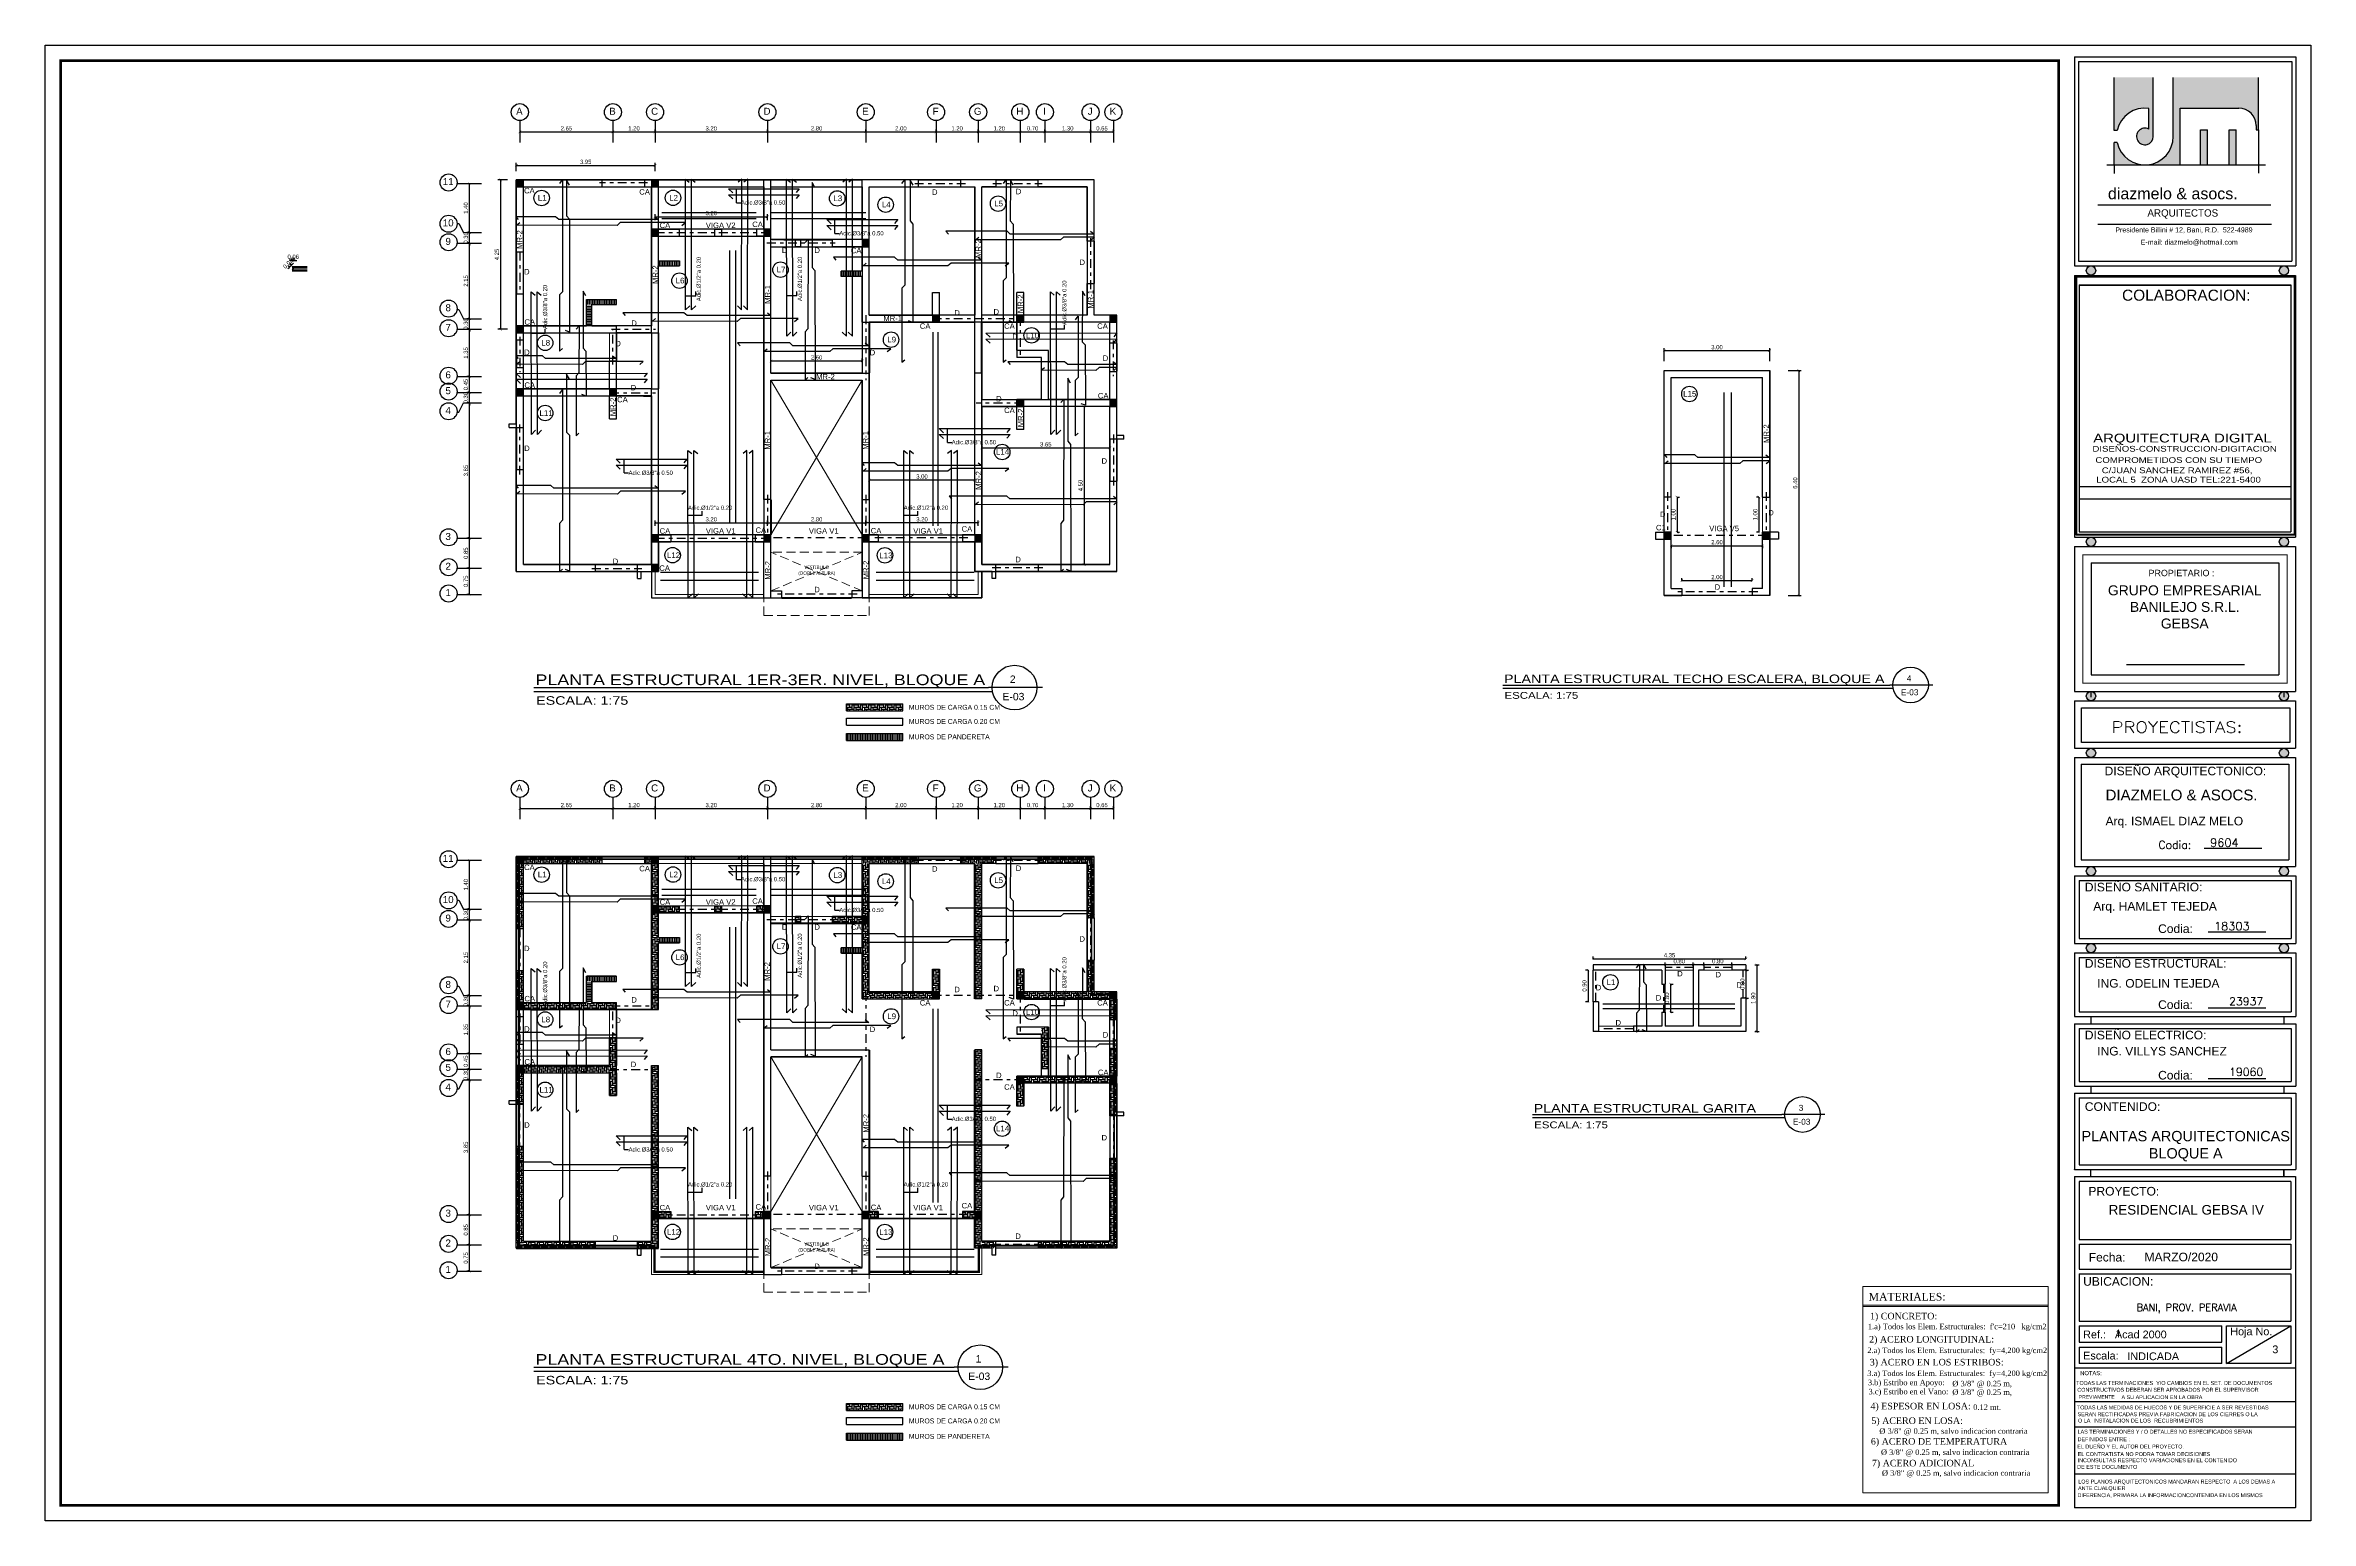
# Model space of a CAD drawing. Header units: feet. Extents: x 317 to 512, y -141 to 162.
# Drawn here: x 388 to 452.5, y 8.5 to 50.5 of the extents above; entities that cross this region are included whole.
import ezdxf
from ezdxf.enums import TextEntityAlignment as Align

# ---------------------------------------------------------------- set-up
doc = ezdxf.new("R2010")
doc.units = ezdxf.units.FT
doc.header["$MEASUREMENT"] = 0
doc.linetypes.add('DASHDOT', pattern=[1, 0.5, -0.25, 0, -0.25])
doc.linetypes.add('DASHED', pattern=[19.05, 12.7, -6.35])
for name, color, linetype in [('00-DINTEL0.2', 98, 'Continuous'), ('00-LOSA', 51, 'Continuous'), ('1', 1, 'Continuous'), ('ACERO', 4, 'Continuous'), ('columna', 9, 'Continuous'), ('DIM', 10, 'Continuous'), ('HOJA', 7, 'Continuous'), ('Layer5', 1, 'Continuous'), ('MARCO', 1, 'Continuous'), ('MURO', 7, 'Continuous'), ('MUROS', 7, 'Continuous'), ('PERT-VENT', 8, 'Continuous'), ('PISO', 8, 'Continuous'), ('PISOS', 8, 'Continuous'), ('relleno', 8, 'Continuous'), ('TARGETA', 3, 'Continuous'), ('TARJETA2', 1, 'Continuous'), ('TEXTO', 2, 'Continuous'), ('TEXTOS', 3, 'Continuous'), ('TEXXT', 2, 'Continuous'), ('VENTANA', 8, 'Continuous'), ('VIGAS', 4, 'DASHDOT')]:
    doc.layers.add(name, color=color, linetype=linetype)
for name, color, linetype, lineweight in [('00-muro15', 210, 'Continuous', 5), ('00-muro20', 1, 'Continuous', 5), ('A-GENM', 8, 'Continuous', 9), ('closet', 8, 'Continuous', 5), ('MB', 8, 'Continuous', 20), ('TXT', 2, 'Continuous', 9), ('vuelo', 251, 'DASHED', 13)]:
    doc.layers.add(name, color=color, linetype=linetype, lineweight=lineweight)
doc.styles.add('ads', font='trebuc.ttf', dxfattribs={"height": 0.14})
doc.styles.add('DAMIAN', font='arial.ttf', dxfattribs={"height": 0.12})
doc.styles.add('DIMTEXT', font='dim', dxfattribs={"width": 0.75, "bigfont": 'special'})
doc.styles.add('RS80', font='arial.ttf', dxfattribs={"height": 0.1})
doc.styles.get("Standard").update_dxf_attribs({"font": 'arial.ttf'})
doc.styles.add('TITTEXTM', font='romanc.shx')
doc.styles.add('TNR', font='times.ttf')
doc.dimstyles.new('KEILY', dxfattribs={"dimtxt": 0.12, "dimasz": 0.07, "dimexe": 0.07, "dimexo": 0.25, "dimgap": 0.04, "dimtad": 1, "dimzin": 1, "dimdsep": 46, "dimtxsty": 'Standard', "dimblk": 'ARCHTICK', "dimcen": 2.5, "dimclrd": 256, "dimclre": 256, "dimclrt": 7, "dimazin": 0, "dimtfac": 1, "dimtix": 1, "dimtmove": 2, "dimatfit": 1, "dimfxl": 0.35, "dimfxlon": 1, "dimtolj": 1, "dimtzin": 1, "dimarcsym": 0})
pattern_1 = [(90, (-5.34933, -14.4465), (-0.06, 0.06), [0.18, -0.06]), (180, (-5.34933, -14.3865), (-0.06, 0.06), [0.18, -0.06])]

# ---------------------------------------------------------------- blocks, each defined once
blk = doc.blocks.new('A$C012446DC')
at = {"layer": 'PISO'}
h = blk.add_hatch(dxfattribs=at)
h.set_pattern_fill('ANSI31', color=256, scale=0.008571, angle=180)
h.set_pattern_definition([(225, (206536.064322, 1154820.960068), (0.0192434059784, -0.0192434059784), [])])
h.paths.add_polyline_path([(0, 0), (0.2, 0), (0.2, 0.2), (0, 0.2)])
at = {"layer": 'columna'}
blk.add_lwpolyline([(0.2, 0.2), (0, 0.2), (0, 0), (0.2, 0)], close=True, dxfattribs=at)
blk = doc.blocks.new('A$C6FFE63EF')
at = {"layer": 'TEXTO', "ltscale": 0.05}
h = blk.add_hatch(color=256, dxfattribs=at)
h.paths.add_polyline_path([(1.319, 2.87), (1.319, 2.479, 3.622679), (1.401, 2.342), (1.401, 3.449), (0.672, 3.449), (0.672, 2.457), (0.725, 2.457, -0.391497)])
h.paths.add_polyline_path([(1.246, 1.809, -0.351969), (0.725, 2.227), (0.672, 2.227), (0.672, 1.809)])
h.paths.add_polyline_path([(1.91, 2.875), (3.008, 2.875, -0.414214), (3.336, 2.547), (3.336, 2.466), (3.377, 2.466), (3.377, 3.449), (1.779, 3.449), (1.779, 2.342, -0.414214), (1.246, 1.809), (1.91, 1.809)])
h.paths.add_polyline_path([(2.418, 2.465), (2.287, 2.465), (2.287, 1.809), (2.418, 1.809)], flags=17)
h.paths.add_polyline_path([(2.959, 2.465), (2.828, 2.465), (2.828, 1.809), (2.959, 1.809)], flags=17)
for p, q in [((0.671, 2.456), (0.671, 3.448)), ((1.401, 2.341), (1.401, 3.448)), ((1.778, 2.341), (1.778, 3.448)), ((3.377, 2.465), (3.377, 3.448)), ((1.319, 2.479), (1.319, 2.869)), ((1.909, 1.808), (1.909, 2.874)), ((1.909, 2.874), (3.008, 2.874)), ((0.725, 2.456), (0.671, 2.456)), ((0.671, 1.808), (0.671, 2.227)), ((0.725, 2.227), (0.671, 2.227)), ((2.287, 1.808), (2.287, 2.464)), ((2.287, 2.464), (2.418, 2.464)), ((2.418, 1.808), (2.418, 2.464)), ((2.828, 1.808), (2.828, 2.464)), ((2.828, 2.464), (2.959, 2.464)), ((2.959, 1.808), (2.959, 2.464)), ((3.336, 2.546), (3.336, 2.465)), ((3.336, 2.465), (3.377, 2.465)), ((3.377, 2.465), (3.377, 1.653)), ((0.534, 1.808), (3.512, 1.808)), ((0.671, 1.808), (0.671, 1.647)), ((0.362, 1.057), (3.61, 1.057)), ((0.362, 0.698), (3.622, 0.698))]:
    blk.add_line(p, q, dxfattribs=at)
for centre, radius, start, end in [((1.245, 2.341), 0.533, 82.0412, 167.5619), ((3.008, 2.546), 0.328, 0, 90), ((1.245, 2.341), 0.533, 192.4381, 0), ((1.245, 2.341), 0.156, 61.7263, 0)]:
    blk.add_arc(centre, radius, start, end, dxfattribs=at)
at = {"layer": 'TEXTO', "ltscale": 0.3, "width": 13.01141, "attachment_point": 1}
for s, insert, char_height in [('{\\fSwis721 Blk BT|b0|i0|c0|p34;diazmelo & asocs.}', (0.552, 1.378), 0.21489), ('{\\fComic Sans MS|b0|i0|c0|p66;ARQUITECTOS}', (1.293, 0.975), 0.13753), ('{\\fArial|b0|i0|c0|p34;Presidente Billini # 12, Bani, R.D.  522-4989}', (0.69, 0.636), 0.09455), ('{\\fArial|b0|i0|c0|p34;E-mail: diazmelo@hotmail.com}', (1.167, 0.405), 0.09455)]:
    blk.add_mtext(s, dxfattribs=dict(at, insert=insert, char_height=char_height))
blk = doc.blocks.new('_ArchTick')
at = {"color": 0, "linetype": 'ByBlock', "const_width": 0.15}
blk.add_lwpolyline([(-0.5, -0.5), (0.5, 0.5)], dxfattribs=at)
blk = doc.blocks.new('*D166')
at = {"layer": 'DEFPOINTS', "color": 0, "transparency": 16777216}
for p in [(401.481, 48.076), (404.131, 48.076), (404.131, 48.063)]:
    blk.add_point(p, dxfattribs=at)
at = {"layer": 'DIM', "lineweight": -2, "transparency": 16777216}
for p, q in [((401.481, 48.063), (401.481, 47.993)), ((401.481, 48.063), (404.131, 48.063)), ((404.131, 48.063), (404.131, 47.993))]:
    blk.add_line(p, q, dxfattribs=at)
at = {"layer": 'DIM', "lineweight": -2, "transparency": 16777216, "xscale": 0.07, "yscale": 0.07, "zscale": 0.07, "rotation": 180}
blk.add_blockref('_ArchTick', (401.481, 48.063), dxfattribs=at)
at = {"layer": 'DIM', "lineweight": -2, "transparency": 16777216, "xscale": 0.07, "yscale": 0.07, "zscale": 0.07}
blk.add_blockref('_ArchTick', (404.131, 48.063), dxfattribs=at)
at = {"layer": 'DIM', "color": 7, "transparency": 16777216, "insert": (402.806, 48.164), "char_height": 0.12, "attachment_point": 5}
blk.add_mtext('\\A1;2.65', dxfattribs=at)
blk = doc.blocks.new('*D167')
at = {"layer": 'DEFPOINTS', "color": 0, "transparency": 16777216}
for p in [(404.131, 48.076), (405.331, 48.063), (405.331, 48.063)]:
    blk.add_point(p, dxfattribs=at)
at = {"layer": 'DIM', "lineweight": -2, "transparency": 16777216}
for p, q in [((404.131, 48.063), (404.131, 47.993)), ((404.131, 48.063), (405.331, 48.063)), ((405.331, 48.063), (405.331, 48.133))]:
    blk.add_line(p, q, dxfattribs=at)
at = {"layer": 'DIM', "lineweight": -2, "transparency": 16777216, "xscale": 0.07, "yscale": 0.07, "zscale": 0.07, "rotation": 180}
blk.add_blockref('_ArchTick', (404.131, 48.063), dxfattribs=at)
at = {"layer": 'DIM', "lineweight": -2, "transparency": 16777216, "xscale": 0.07, "yscale": 0.07, "zscale": 0.07}
blk.add_blockref('_ArchTick', (405.331, 48.063), dxfattribs=at)
at = {"layer": 'DIM', "color": 7, "transparency": 16777216, "insert": (404.731, 48.164), "char_height": 0.12, "attachment_point": 5}
blk.add_mtext('\\A1;1.20', dxfattribs=at)
blk = doc.blocks.new('*D168')
at = {"layer": 'DEFPOINTS', "color": 0, "transparency": 16777216}
for p in [(405.331, 48.063), (408.531, 48.063), (408.531, 48.063)]:
    blk.add_point(p, dxfattribs=at)
at = {"layer": 'DIM', "lineweight": -2, "transparency": 16777216}
for p, q in [((405.331, 48.063), (405.331, 48.133)), ((405.331, 48.063), (408.531, 48.063)), ((408.531, 48.063), (408.531, 48.133))]:
    blk.add_line(p, q, dxfattribs=at)
at = {"layer": 'DIM', "lineweight": -2, "transparency": 16777216, "xscale": 0.07, "yscale": 0.07, "zscale": 0.07, "rotation": 180}
blk.add_blockref('_ArchTick', (405.331, 48.063), dxfattribs=at)
at = {"layer": 'DIM', "lineweight": -2, "transparency": 16777216, "xscale": 0.07, "yscale": 0.07, "zscale": 0.07}
blk.add_blockref('_ArchTick', (408.531, 48.063), dxfattribs=at)
at = {"layer": 'DIM', "color": 7, "transparency": 16777216, "insert": (406.931, 48.164), "char_height": 0.12, "attachment_point": 5}
blk.add_mtext('\\A1;3.20', dxfattribs=at)
blk = doc.blocks.new('*D169')
at = {"layer": 'DEFPOINTS', "color": 0, "transparency": 16777216}
for p in [(408.531, 48.063), (411.331, 48.063), (411.331, 48.063)]:
    blk.add_point(p, dxfattribs=at)
at = {"layer": 'DIM', "lineweight": -2, "transparency": 16777216}
for p, q in [((408.531, 48.063), (408.531, 48.133)), ((408.531, 48.063), (411.331, 48.063)), ((411.331, 48.063), (411.331, 48.133))]:
    blk.add_line(p, q, dxfattribs=at)
at = {"layer": 'DIM', "lineweight": -2, "transparency": 16777216, "xscale": 0.07, "yscale": 0.07, "zscale": 0.07, "rotation": 180}
blk.add_blockref('_ArchTick', (408.531, 48.063), dxfattribs=at)
at = {"layer": 'DIM', "lineweight": -2, "transparency": 16777216, "xscale": 0.07, "yscale": 0.07, "zscale": 0.07}
blk.add_blockref('_ArchTick', (411.331, 48.063), dxfattribs=at)
at = {"layer": 'DIM', "color": 7, "transparency": 16777216, "insert": (409.931, 48.164), "char_height": 0.12, "attachment_point": 5}
blk.add_mtext('\\A1;2.80', dxfattribs=at)
blk = doc.blocks.new('*D170')
at = {"layer": 'DEFPOINTS', "color": 0, "transparency": 16777216}
for p in [(411.331, 48.063), (413.331, 48.063), (413.331, 48.028)]:
    blk.add_point(p, dxfattribs=at)
at = {"layer": 'DIM', "lineweight": -2, "transparency": 16777216}
for p, q in [((411.331, 48.063), (411.331, 48.133)), ((411.331, 48.063), (413.331, 48.063)), ((413.331, 48.063), (413.331, 48.133))]:
    blk.add_line(p, q, dxfattribs=at)
at = {"layer": 'DIM', "lineweight": -2, "transparency": 16777216, "xscale": 0.07, "yscale": 0.07, "zscale": 0.07, "rotation": 180}
blk.add_blockref('_ArchTick', (411.331, 48.063), dxfattribs=at)
at = {"layer": 'DIM', "lineweight": -2, "transparency": 16777216, "xscale": 0.07, "yscale": 0.07, "zscale": 0.07}
blk.add_blockref('_ArchTick', (413.331, 48.063), dxfattribs=at)
at = {"layer": 'DIM', "color": 7, "transparency": 16777216, "insert": (412.331, 48.164), "char_height": 0.12, "attachment_point": 5}
blk.add_mtext('\\A1;2.00', dxfattribs=at)
blk = doc.blocks.new('*D171')
at = {"layer": 'DEFPOINTS', "color": 0, "transparency": 16777216}
for p in [(413.331, 48.028), (414.531, 48.063), (414.531, 48.063)]:
    blk.add_point(p, dxfattribs=at)
at = {"layer": 'DIM', "lineweight": -2, "transparency": 16777216}
for p, q in [((413.331, 48.063), (413.331, 48.133)), ((413.331, 48.063), (414.531, 48.063)), ((414.531, 48.063), (414.531, 48.133))]:
    blk.add_line(p, q, dxfattribs=at)
at = {"layer": 'DIM', "lineweight": -2, "transparency": 16777216, "xscale": 0.07, "yscale": 0.07, "zscale": 0.07, "rotation": 180}
blk.add_blockref('_ArchTick', (413.331, 48.063), dxfattribs=at)
at = {"layer": 'DIM', "lineweight": -2, "transparency": 16777216, "xscale": 0.07, "yscale": 0.07, "zscale": 0.07}
blk.add_blockref('_ArchTick', (414.531, 48.063), dxfattribs=at)
at = {"layer": 'DIM', "color": 7, "transparency": 16777216, "insert": (413.931, 48.164), "char_height": 0.12, "attachment_point": 5}
blk.add_mtext('\\A1;1.20', dxfattribs=at)
blk = doc.blocks.new('*D172')
at = {"layer": 'DEFPOINTS', "color": 0, "transparency": 16777216}
for p in [(414.531, 48.063), (415.731, 48.063), (415.731, 48.063)]:
    blk.add_point(p, dxfattribs=at)
at = {"layer": 'DIM', "lineweight": -2, "transparency": 16777216}
for p, q in [((414.531, 48.063), (414.531, 48.133)), ((414.531, 48.063), (415.731, 48.063)), ((415.731, 48.063), (415.731, 48.133))]:
    blk.add_line(p, q, dxfattribs=at)
at = {"layer": 'DIM', "lineweight": -2, "transparency": 16777216, "xscale": 0.07, "yscale": 0.07, "zscale": 0.07, "rotation": 180}
blk.add_blockref('_ArchTick', (414.531, 48.063), dxfattribs=at)
at = {"layer": 'DIM', "lineweight": -2, "transparency": 16777216, "xscale": 0.07, "yscale": 0.07, "zscale": 0.07}
blk.add_blockref('_ArchTick', (415.731, 48.063), dxfattribs=at)
at = {"layer": 'DIM', "color": 7, "transparency": 16777216, "insert": (415.131, 48.164), "char_height": 0.12, "attachment_point": 5}
blk.add_mtext('\\A1;1.20', dxfattribs=at)
blk = doc.blocks.new('*D173')
at = {"layer": 'DEFPOINTS', "color": 0, "transparency": 16777216}
for p in [(415.731, 48.063), (416.431, 48.063), (416.431, 48.063)]:
    blk.add_point(p, dxfattribs=at)
at = {"layer": 'DIM', "lineweight": -2, "transparency": 16777216}
for p, q in [((415.731, 48.063), (415.731, 48.133)), ((415.731, 48.063), (416.431, 48.063)), ((416.431, 48.063), (416.431, 48.133))]:
    blk.add_line(p, q, dxfattribs=at)
at = {"layer": 'DIM', "lineweight": -2, "transparency": 16777216, "xscale": 0.07, "yscale": 0.07, "zscale": 0.07, "rotation": 180}
blk.add_blockref('_ArchTick', (415.731, 48.063), dxfattribs=at)
at = {"layer": 'DIM', "lineweight": -2, "transparency": 16777216, "xscale": 0.07, "yscale": 0.07, "zscale": 0.07}
blk.add_blockref('_ArchTick', (416.431, 48.063), dxfattribs=at)
at = {"layer": 'DIM', "color": 7, "transparency": 16777216, "insert": (416.081, 48.164), "char_height": 0.12, "attachment_point": 5}
blk.add_mtext('\\A1;0.70', dxfattribs=at)
blk = doc.blocks.new('*D174')
at = {"layer": 'DEFPOINTS', "color": 0, "transparency": 16777216}
for p in [(416.431, 48.063), (417.731, 48.063), (417.731, 48.063)]:
    blk.add_point(p, dxfattribs=at)
at = {"layer": 'DIM', "lineweight": -2, "transparency": 16777216}
for p, q in [((416.431, 48.063), (416.431, 48.133)), ((416.431, 48.063), (417.731, 48.063)), ((417.731, 48.063), (417.731, 48.133))]:
    blk.add_line(p, q, dxfattribs=at)
at = {"layer": 'DIM', "lineweight": -2, "transparency": 16777216, "xscale": 0.07, "yscale": 0.07, "zscale": 0.07, "rotation": 180}
blk.add_blockref('_ArchTick', (416.431, 48.063), dxfattribs=at)
at = {"layer": 'DIM', "lineweight": -2, "transparency": 16777216, "xscale": 0.07, "yscale": 0.07, "zscale": 0.07}
blk.add_blockref('_ArchTick', (417.731, 48.063), dxfattribs=at)
at = {"layer": 'DIM', "color": 7, "transparency": 16777216, "insert": (417.081, 48.164), "char_height": 0.12, "attachment_point": 5}
blk.add_mtext('\\A1;1.30', dxfattribs=at)
blk = doc.blocks.new('*D159')
at = {"layer": 'DEFPOINTS', "color": 0, "transparency": 16777216}
for p in [(417.731, 48.063), (418.381, 48.063), (418.381, 48.063)]:
    blk.add_point(p, dxfattribs=at)
at = {"layer": 'DIM', "lineweight": -2, "transparency": 16777216}
for p, q in [((417.731, 48.063), (417.731, 48.133)), ((417.731, 48.063), (418.381, 48.063)), ((418.381, 48.063), (418.381, 48.133))]:
    blk.add_line(p, q, dxfattribs=at)
at = {"layer": 'DIM', "lineweight": -2, "transparency": 16777216, "xscale": 0.07, "yscale": 0.07, "zscale": 0.07, "rotation": 180}
blk.add_blockref('_ArchTick', (417.731, 48.063), dxfattribs=at)
at = {"layer": 'DIM', "lineweight": -2, "transparency": 16777216, "xscale": 0.07, "yscale": 0.07, "zscale": 0.07}
blk.add_blockref('_ArchTick', (418.381, 48.063), dxfattribs=at)
at = {"layer": 'DIM', "color": 7, "transparency": 16777216, "insert": (418.056, 48.164), "char_height": 0.12, "attachment_point": 5}
blk.add_mtext('\\A1;0.65', dxfattribs=at)
blk = doc.blocks.new('*D160')
at = {"layer": 'DEFPOINTS', "color": 0, "transparency": 16777216}
for p in [(400.044, 35.647), (400.044, 35.647), (400.044, 34.897)]:
    blk.add_point(p, dxfattribs=at)
at = {"layer": 'DIM', "lineweight": -2, "transparency": 16777216}
for p, q in [((400.044, 35.647), (399.974, 35.647)), ((400.044, 34.897), (400.044, 35.647)), ((400.044, 34.897), (399.974, 34.897))]:
    blk.add_line(p, q, dxfattribs=at)
at = {"layer": 'DIM', "lineweight": -2, "transparency": 16777216, "xscale": 0.07, "yscale": 0.07, "zscale": 0.07}
for p, rotation in [((400.044, 35.647), 90), ((400.044, 34.897), 270)]:
    blk.add_blockref('_ArchTick', p, dxfattribs=dict(at, rotation=rotation))
at = {"layer": 'DIM', "color": 7, "transparency": 16777216, "insert": (399.943, 35.272), "char_height": 0.12, "attachment_point": 5, "rotation": 90}
blk.add_mtext('\\A1;0.75', dxfattribs=at)
blk = doc.blocks.new('*D161')
at = {"layer": 'DEFPOINTS', "color": 0, "transparency": 16777216}
for p in [(400.044, 36.497), (400.044, 36.497), (400.044, 35.647)]:
    blk.add_point(p, dxfattribs=at)
at = {"layer": 'DIM', "lineweight": -2, "transparency": 16777216}
for p, q in [((400.044, 36.497), (399.974, 36.497)), ((400.044, 35.647), (400.044, 36.497)), ((400.044, 35.647), (399.974, 35.647))]:
    blk.add_line(p, q, dxfattribs=at)
at = {"layer": 'DIM', "lineweight": -2, "transparency": 16777216, "xscale": 0.07, "yscale": 0.07, "zscale": 0.07}
for p, rotation in [((400.044, 36.497), 90), ((400.044, 35.647), 270)]:
    blk.add_blockref('_ArchTick', p, dxfattribs=dict(at, rotation=rotation))
at = {"layer": 'DIM', "color": 7, "transparency": 16777216, "insert": (399.943, 36.072), "char_height": 0.12, "attachment_point": 5, "rotation": 90}
blk.add_mtext('\\A1;0.85', dxfattribs=at)
blk = doc.blocks.new('*D155')
at = {"layer": 'DEFPOINTS', "color": 0, "transparency": 16777216}
for p in [(400.044, 40.347), (400.044, 40.347), (399.951, 36.497)]:
    blk.add_point(p, dxfattribs=at)
at = {"layer": 'DIM', "lineweight": -2, "transparency": 16777216}
for p, q in [((400.044, 40.347), (399.974, 40.347)), ((400.044, 36.497), (400.044, 40.347)), ((400.044, 36.497), (400.114, 36.497))]:
    blk.add_line(p, q, dxfattribs=at)
at = {"layer": 'DIM', "lineweight": -2, "transparency": 16777216, "xscale": 0.07, "yscale": 0.07, "zscale": 0.07}
for p, rotation in [((400.044, 40.347), 90), ((400.044, 36.497), 270)]:
    blk.add_blockref('_ArchTick', p, dxfattribs=dict(at, rotation=rotation))
at = {"layer": 'DIM', "color": 7, "transparency": 16777216, "insert": (399.943, 38.422), "char_height": 0.12, "attachment_point": 5, "rotation": 90}
blk.add_mtext('\\A1;3.85', dxfattribs=at)
blk = doc.blocks.new('*D156')
at = {"layer": 'DEFPOINTS', "color": 0, "transparency": 16777216}
for p in [(399.951, 40.647), (400.044, 40.647), (400.044, 40.347)]:
    blk.add_point(p, dxfattribs=at)
at = {"layer": 'DIM', "lineweight": -2, "transparency": 16777216}
for p, q in [((400.044, 40.647), (400.044, 40.717)), ((400.044, 40.647), (400.114, 40.647)), ((400.044, 40.347), (400.044, 40.647)), ((400.044, 40.347), (399.974, 40.347)), ((400.044, 40.347), (400.044, 40.277))]:
    blk.add_line(p, q, dxfattribs=at)
at = {"layer": 'DIM', "lineweight": -2, "transparency": 16777216, "xscale": 0.07, "yscale": 0.07, "zscale": 0.07}
for p, rotation in [((400.044, 40.647), 270), ((400.044, 40.347), 90)]:
    blk.add_blockref('_ArchTick', p, dxfattribs=dict(at, rotation=rotation))
at = {"layer": 'DIM', "color": 7, "transparency": 16777216, "insert": (399.943, 40.497), "char_height": 0.12, "attachment_point": 5, "rotation": 90}
blk.add_mtext('\\A1;0.30', dxfattribs=at)
blk = doc.blocks.new('*D162')
at = {"layer": 'DEFPOINTS', "color": 0, "transparency": 16777216}
for p in [(400.044, 41.097), (400.044, 41.097), (400.044, 40.647)]:
    blk.add_point(p, dxfattribs=at)
at = {"layer": 'DIM', "lineweight": -2, "transparency": 16777216}
for p, q in [((400.044, 41.097), (399.974, 41.097)), ((400.044, 40.647), (399.974, 40.647)), ((400.044, 40.647), (400.044, 41.097))]:
    blk.add_line(p, q, dxfattribs=at)
at = {"layer": 'DIM', "lineweight": -2, "transparency": 16777216, "xscale": 0.07, "yscale": 0.07, "zscale": 0.07}
for p, rotation in [((400.044, 41.097), 90), ((400.044, 40.647), 270)]:
    blk.add_blockref('_ArchTick', p, dxfattribs=dict(at, rotation=rotation))
at = {"layer": 'DIM', "color": 7, "transparency": 16777216, "insert": (399.943, 40.872), "char_height": 0.12, "attachment_point": 5, "rotation": 90}
blk.add_mtext('\\A1;0.45', dxfattribs=at)
blk = doc.blocks.new('*D163')
at = {"layer": 'DEFPOINTS', "color": 0, "transparency": 16777216}
for p in [(400.044, 42.447), (400.044, 42.447), (400.044, 41.097)]:
    blk.add_point(p, dxfattribs=at)
at = {"layer": 'DIM', "lineweight": -2, "transparency": 16777216}
for p, q in [((400.044, 42.447), (399.974, 42.447)), ((400.044, 41.097), (400.044, 42.447)), ((400.044, 41.097), (399.974, 41.097))]:
    blk.add_line(p, q, dxfattribs=at)
at = {"layer": 'DIM', "lineweight": -2, "transparency": 16777216, "xscale": 0.07, "yscale": 0.07, "zscale": 0.07}
for p, rotation in [((400.044, 42.447), 90), ((400.044, 41.097), 270)]:
    blk.add_blockref('_ArchTick', p, dxfattribs=dict(at, rotation=rotation))
at = {"layer": 'DIM', "color": 7, "transparency": 16777216, "insert": (399.943, 41.772), "char_height": 0.12, "attachment_point": 5, "rotation": 90}
blk.add_mtext('\\A1;1.35', dxfattribs=at)
blk = doc.blocks.new('*D164')
at = {"layer": 'DEFPOINTS', "color": 0, "transparency": 16777216}
for p in [(400.044, 42.744), (400.136, 42.744), (400.044, 42.447)]:
    blk.add_point(p, dxfattribs=at)
at = {"layer": 'DIM', "lineweight": -2, "transparency": 16777216}
for p, q in [((400.044, 42.744), (399.974, 42.744)), ((400.044, 42.744), (400.044, 42.814)), ((400.044, 42.447), (400.044, 42.744)), ((400.044, 42.447), (399.974, 42.447)), ((400.044, 42.447), (400.044, 42.377))]:
    blk.add_line(p, q, dxfattribs=at)
at = {"layer": 'DIM', "lineweight": -2, "transparency": 16777216, "xscale": 0.07, "yscale": 0.07, "zscale": 0.07}
for p, rotation in [((400.044, 42.744), 270), ((400.044, 42.447), 90)]:
    blk.add_blockref('_ArchTick', p, dxfattribs=dict(at, rotation=rotation))
at = {"layer": 'DIM', "color": 7, "transparency": 16777216, "insert": (399.943, 42.596), "char_height": 0.12, "attachment_point": 5, "rotation": 90}
blk.add_mtext('\\A1;0.30', dxfattribs=at)
blk = doc.blocks.new('*D157')
at = {"layer": 'DEFPOINTS', "color": 0, "transparency": 16777216}
for p in [(399.951, 44.897), (400.044, 44.897), (400.044, 42.744)]:
    blk.add_point(p, dxfattribs=at)
at = {"layer": 'DIM', "lineweight": -2, "transparency": 16777216}
for p, q in [((400.044, 44.897), (400.114, 44.897)), ((400.044, 42.744), (400.044, 44.897)), ((400.044, 42.744), (399.974, 42.744))]:
    blk.add_line(p, q, dxfattribs=at)
at = {"layer": 'DIM', "lineweight": -2, "transparency": 16777216, "xscale": 0.07, "yscale": 0.07, "zscale": 0.07}
for p, rotation in [((400.044, 44.897), 90), ((400.044, 42.744), 270)]:
    blk.add_blockref('_ArchTick', p, dxfattribs=dict(at, rotation=rotation))
at = {"layer": 'DIM', "color": 7, "transparency": 16777216, "insert": (399.943, 43.821), "char_height": 0.12, "attachment_point": 5, "rotation": 90}
blk.add_mtext('\\A1;2.15', dxfattribs=at)
blk = doc.blocks.new('*D165')
at = {"layer": 'DEFPOINTS', "color": 0, "transparency": 16777216}
for p in [(400.044, 45.197), (400.136, 45.197), (400.044, 44.897)]:
    blk.add_point(p, dxfattribs=at)
at = {"layer": 'DIM', "lineweight": -2, "transparency": 16777216}
for p, q in [((400.044, 45.197), (399.974, 45.197)), ((400.044, 45.197), (400.044, 45.267)), ((400.044, 44.897), (400.044, 45.197)), ((400.044, 44.897), (399.974, 44.897)), ((400.044, 44.897), (400.044, 44.827))]:
    blk.add_line(p, q, dxfattribs=at)
at = {"layer": 'DIM', "lineweight": -2, "transparency": 16777216, "xscale": 0.07, "yscale": 0.07, "zscale": 0.07}
for p, rotation in [((400.044, 45.197), 270), ((400.044, 44.897), 90)]:
    blk.add_blockref('_ArchTick', p, dxfattribs=dict(at, rotation=rotation))
at = {"layer": 'DIM', "color": 7, "transparency": 16777216, "insert": (399.943, 45.047), "char_height": 0.12, "attachment_point": 5, "rotation": 90}
blk.add_mtext('\\A1;0.30', dxfattribs=at)
blk = doc.blocks.new('*D158')
at = {"layer": 'DEFPOINTS', "color": 0, "transparency": 16777216}
for p in [(399.954, 46.597), (400.046, 46.597), (400.046, 45.197)]:
    blk.add_point(p, dxfattribs=at)
at = {"layer": 'DIM', "lineweight": -2, "transparency": 16777216}
for p, q in [((400.046, 46.597), (400.116, 46.597)), ((400.046, 45.197), (400.046, 46.597)), ((400.046, 45.197), (399.976, 45.197))]:
    blk.add_line(p, q, dxfattribs=at)
at = {"layer": 'DIM', "lineweight": -2, "transparency": 16777216, "xscale": 0.07, "yscale": 0.07, "zscale": 0.07}
for p, rotation in [((400.046, 46.597), 90), ((400.046, 45.197), 270)]:
    blk.add_blockref('_ArchTick', p, dxfattribs=dict(at, rotation=rotation))
at = {"layer": 'DIM', "color": 7, "transparency": 16777216, "insert": (399.945, 45.897), "char_height": 0.12, "attachment_point": 5, "rotation": 90}
blk.add_mtext('\\A1;1.40', dxfattribs=at)
blk = doc.blocks.new('*D223')
at = {"layer": 'DEFPOINTS', "color": 0, "transparency": 16777216}
for p in [(401.481, 28.812), (404.131, 28.812), (404.131, 28.799)]:
    blk.add_point(p, dxfattribs=at)
at = {"layer": 'DIM', "lineweight": -2, "transparency": 16777216}
for p, q in [((401.481, 28.799), (401.481, 28.729)), ((401.481, 28.799), (404.131, 28.799)), ((404.131, 28.799), (404.131, 28.729))]:
    blk.add_line(p, q, dxfattribs=at)
at = {"layer": 'DIM', "lineweight": -2, "transparency": 16777216, "xscale": 0.07, "yscale": 0.07, "zscale": 0.07, "rotation": 180}
blk.add_blockref('_ArchTick', (401.481, 28.799), dxfattribs=at)
at = {"layer": 'DIM', "lineweight": -2, "transparency": 16777216, "xscale": 0.07, "yscale": 0.07, "zscale": 0.07}
blk.add_blockref('_ArchTick', (404.131, 28.799), dxfattribs=at)
at = {"layer": 'DIM', "color": 7, "transparency": 16777216, "insert": (402.806, 28.9), "char_height": 0.12, "attachment_point": 5}
blk.add_mtext('\\A1;2.65', dxfattribs=at)
blk = doc.blocks.new('*D224')
at = {"layer": 'DEFPOINTS', "color": 0, "transparency": 16777216}
for p in [(404.131, 28.812), (405.331, 28.799), (405.331, 28.799)]:
    blk.add_point(p, dxfattribs=at)
at = {"layer": 'DIM', "lineweight": -2, "transparency": 16777216}
for p, q in [((404.131, 28.799), (404.131, 28.729)), ((404.131, 28.799), (405.331, 28.799)), ((405.331, 28.799), (405.331, 28.869))]:
    blk.add_line(p, q, dxfattribs=at)
at = {"layer": 'DIM', "lineweight": -2, "transparency": 16777216, "xscale": 0.07, "yscale": 0.07, "zscale": 0.07, "rotation": 180}
blk.add_blockref('_ArchTick', (404.131, 28.799), dxfattribs=at)
at = {"layer": 'DIM', "lineweight": -2, "transparency": 16777216, "xscale": 0.07, "yscale": 0.07, "zscale": 0.07}
blk.add_blockref('_ArchTick', (405.331, 28.799), dxfattribs=at)
at = {"layer": 'DIM', "color": 7, "transparency": 16777216, "insert": (404.731, 28.9), "char_height": 0.12, "attachment_point": 5}
blk.add_mtext('\\A1;1.20', dxfattribs=at)
blk = doc.blocks.new('*D225')
at = {"layer": 'DEFPOINTS', "color": 0, "transparency": 16777216}
for p in [(405.331, 28.799), (408.531, 28.799), (408.531, 28.799)]:
    blk.add_point(p, dxfattribs=at)
at = {"layer": 'DIM', "lineweight": -2, "transparency": 16777216}
for p, q in [((405.331, 28.799), (405.331, 28.869)), ((405.331, 28.799), (408.531, 28.799)), ((408.531, 28.799), (408.531, 28.869))]:
    blk.add_line(p, q, dxfattribs=at)
at = {"layer": 'DIM', "lineweight": -2, "transparency": 16777216, "xscale": 0.07, "yscale": 0.07, "zscale": 0.07, "rotation": 180}
blk.add_blockref('_ArchTick', (405.331, 28.799), dxfattribs=at)
at = {"layer": 'DIM', "lineweight": -2, "transparency": 16777216, "xscale": 0.07, "yscale": 0.07, "zscale": 0.07}
blk.add_blockref('_ArchTick', (408.531, 28.799), dxfattribs=at)
at = {"layer": 'DIM', "color": 7, "transparency": 16777216, "insert": (406.931, 28.9), "char_height": 0.12, "attachment_point": 5}
blk.add_mtext('\\A1;3.20', dxfattribs=at)
blk = doc.blocks.new('*D226')
at = {"layer": 'DEFPOINTS', "color": 0, "transparency": 16777216}
for p in [(408.531, 28.799), (411.331, 28.799), (411.331, 28.799)]:
    blk.add_point(p, dxfattribs=at)
at = {"layer": 'DIM', "lineweight": -2, "transparency": 16777216}
for p, q in [((408.531, 28.799), (408.531, 28.869)), ((408.531, 28.799), (411.331, 28.799)), ((411.331, 28.799), (411.331, 28.869))]:
    blk.add_line(p, q, dxfattribs=at)
at = {"layer": 'DIM', "lineweight": -2, "transparency": 16777216, "xscale": 0.07, "yscale": 0.07, "zscale": 0.07, "rotation": 180}
blk.add_blockref('_ArchTick', (408.531, 28.799), dxfattribs=at)
at = {"layer": 'DIM', "lineweight": -2, "transparency": 16777216, "xscale": 0.07, "yscale": 0.07, "zscale": 0.07}
blk.add_blockref('_ArchTick', (411.331, 28.799), dxfattribs=at)
at = {"layer": 'DIM', "color": 7, "transparency": 16777216, "insert": (409.931, 28.9), "char_height": 0.12, "attachment_point": 5}
blk.add_mtext('\\A1;2.80', dxfattribs=at)
blk = doc.blocks.new('*D227')
at = {"layer": 'DEFPOINTS', "color": 0, "transparency": 16777216}
for p in [(411.331, 28.799), (413.331, 28.799), (413.331, 28.764)]:
    blk.add_point(p, dxfattribs=at)
at = {"layer": 'DIM', "lineweight": -2, "transparency": 16777216}
for p, q in [((411.331, 28.799), (411.331, 28.869)), ((411.331, 28.799), (413.331, 28.799)), ((413.331, 28.799), (413.331, 28.869))]:
    blk.add_line(p, q, dxfattribs=at)
at = {"layer": 'DIM', "lineweight": -2, "transparency": 16777216, "xscale": 0.07, "yscale": 0.07, "zscale": 0.07, "rotation": 180}
blk.add_blockref('_ArchTick', (411.331, 28.799), dxfattribs=at)
at = {"layer": 'DIM', "lineweight": -2, "transparency": 16777216, "xscale": 0.07, "yscale": 0.07, "zscale": 0.07}
blk.add_blockref('_ArchTick', (413.331, 28.799), dxfattribs=at)
at = {"layer": 'DIM', "color": 7, "transparency": 16777216, "insert": (412.331, 28.9), "char_height": 0.12, "attachment_point": 5}
blk.add_mtext('\\A1;2.00', dxfattribs=at)
blk = doc.blocks.new('*D228')
at = {"layer": 'DEFPOINTS', "color": 0, "transparency": 16777216}
for p in [(413.331, 28.764), (414.531, 28.799), (414.531, 28.799)]:
    blk.add_point(p, dxfattribs=at)
at = {"layer": 'DIM', "lineweight": -2, "transparency": 16777216}
for p, q in [((413.331, 28.799), (413.331, 28.869)), ((413.331, 28.799), (414.531, 28.799)), ((414.531, 28.799), (414.531, 28.869))]:
    blk.add_line(p, q, dxfattribs=at)
at = {"layer": 'DIM', "lineweight": -2, "transparency": 16777216, "xscale": 0.07, "yscale": 0.07, "zscale": 0.07, "rotation": 180}
blk.add_blockref('_ArchTick', (413.331, 28.799), dxfattribs=at)
at = {"layer": 'DIM', "lineweight": -2, "transparency": 16777216, "xscale": 0.07, "yscale": 0.07, "zscale": 0.07}
blk.add_blockref('_ArchTick', (414.531, 28.799), dxfattribs=at)
at = {"layer": 'DIM', "color": 7, "transparency": 16777216, "insert": (413.931, 28.9), "char_height": 0.12, "attachment_point": 5}
blk.add_mtext('\\A1;1.20', dxfattribs=at)
blk = doc.blocks.new('*D229')
at = {"layer": 'DEFPOINTS', "color": 0, "transparency": 16777216}
for p in [(414.531, 28.799), (415.731, 28.799), (415.731, 28.799)]:
    blk.add_point(p, dxfattribs=at)
at = {"layer": 'DIM', "lineweight": -2, "transparency": 16777216}
for p, q in [((414.531, 28.799), (414.531, 28.869)), ((414.531, 28.799), (415.731, 28.799)), ((415.731, 28.799), (415.731, 28.869))]:
    blk.add_line(p, q, dxfattribs=at)
at = {"layer": 'DIM', "lineweight": -2, "transparency": 16777216, "xscale": 0.07, "yscale": 0.07, "zscale": 0.07, "rotation": 180}
blk.add_blockref('_ArchTick', (414.531, 28.799), dxfattribs=at)
at = {"layer": 'DIM', "lineweight": -2, "transparency": 16777216, "xscale": 0.07, "yscale": 0.07, "zscale": 0.07}
blk.add_blockref('_ArchTick', (415.731, 28.799), dxfattribs=at)
at = {"layer": 'DIM', "color": 7, "transparency": 16777216, "insert": (415.131, 28.9), "char_height": 0.12, "attachment_point": 5}
blk.add_mtext('\\A1;1.20', dxfattribs=at)
blk = doc.blocks.new('*D230')
at = {"layer": 'DEFPOINTS', "color": 0, "transparency": 16777216}
for p in [(415.731, 28.799), (416.431, 28.799), (416.431, 28.799)]:
    blk.add_point(p, dxfattribs=at)
at = {"layer": 'DIM', "lineweight": -2, "transparency": 16777216}
for p, q in [((415.731, 28.799), (415.731, 28.869)), ((415.731, 28.799), (416.431, 28.799)), ((416.431, 28.799), (416.431, 28.869))]:
    blk.add_line(p, q, dxfattribs=at)
at = {"layer": 'DIM', "lineweight": -2, "transparency": 16777216, "xscale": 0.07, "yscale": 0.07, "zscale": 0.07, "rotation": 180}
blk.add_blockref('_ArchTick', (415.731, 28.799), dxfattribs=at)
at = {"layer": 'DIM', "lineweight": -2, "transparency": 16777216, "xscale": 0.07, "yscale": 0.07, "zscale": 0.07}
blk.add_blockref('_ArchTick', (416.431, 28.799), dxfattribs=at)
at = {"layer": 'DIM', "color": 7, "transparency": 16777216, "insert": (416.081, 28.9), "char_height": 0.12, "attachment_point": 5}
blk.add_mtext('\\A1;0.70', dxfattribs=at)
blk = doc.blocks.new('*D231')
at = {"layer": 'DEFPOINTS', "color": 0, "transparency": 16777216}
for p in [(416.431, 28.799), (417.731, 28.799), (417.731, 28.799)]:
    blk.add_point(p, dxfattribs=at)
at = {"layer": 'DIM', "lineweight": -2, "transparency": 16777216}
for p, q in [((416.431, 28.799), (416.431, 28.869)), ((416.431, 28.799), (417.731, 28.799)), ((417.731, 28.799), (417.731, 28.869))]:
    blk.add_line(p, q, dxfattribs=at)
at = {"layer": 'DIM', "lineweight": -2, "transparency": 16777216, "xscale": 0.07, "yscale": 0.07, "zscale": 0.07, "rotation": 180}
blk.add_blockref('_ArchTick', (416.431, 28.799), dxfattribs=at)
at = {"layer": 'DIM', "lineweight": -2, "transparency": 16777216, "xscale": 0.07, "yscale": 0.07, "zscale": 0.07}
blk.add_blockref('_ArchTick', (417.731, 28.799), dxfattribs=at)
at = {"layer": 'DIM', "color": 7, "transparency": 16777216, "insert": (417.081, 28.9), "char_height": 0.12, "attachment_point": 5}
blk.add_mtext('\\A1;1.30', dxfattribs=at)
blk = doc.blocks.new('*D232')
at = {"layer": 'DEFPOINTS', "color": 0, "transparency": 16777216}
for p in [(417.731, 28.799), (418.381, 28.799), (418.381, 28.799)]:
    blk.add_point(p, dxfattribs=at)
at = {"layer": 'DIM', "lineweight": -2, "transparency": 16777216}
for p, q in [((417.731, 28.799), (417.731, 28.869)), ((417.731, 28.799), (418.381, 28.799)), ((418.381, 28.799), (418.381, 28.869))]:
    blk.add_line(p, q, dxfattribs=at)
at = {"layer": 'DIM', "lineweight": -2, "transparency": 16777216, "xscale": 0.07, "yscale": 0.07, "zscale": 0.07, "rotation": 180}
blk.add_blockref('_ArchTick', (417.731, 28.799), dxfattribs=at)
at = {"layer": 'DIM', "lineweight": -2, "transparency": 16777216, "xscale": 0.07, "yscale": 0.07, "zscale": 0.07}
blk.add_blockref('_ArchTick', (418.381, 28.799), dxfattribs=at)
at = {"layer": 'DIM', "color": 7, "transparency": 16777216, "insert": (418.056, 28.9), "char_height": 0.12, "attachment_point": 5}
blk.add_mtext('\\A1;0.65', dxfattribs=at)
blk = doc.blocks.new('*D233')
at = {"layer": 'DEFPOINTS', "color": 0, "transparency": 16777216}
for p in [(400.044, 16.383), (400.044, 16.383), (400.044, 15.633)]:
    blk.add_point(p, dxfattribs=at)
at = {"layer": 'DIM', "lineweight": -2, "transparency": 16777216}
for p, q in [((400.044, 16.383), (399.974, 16.383)), ((400.044, 15.633), (400.044, 16.383)), ((400.044, 15.633), (399.974, 15.633))]:
    blk.add_line(p, q, dxfattribs=at)
at = {"layer": 'DIM', "lineweight": -2, "transparency": 16777216, "xscale": 0.07, "yscale": 0.07, "zscale": 0.07}
for p, rotation in [((400.044, 16.383), 90), ((400.044, 15.633), 270)]:
    blk.add_blockref('_ArchTick', p, dxfattribs=dict(at, rotation=rotation))
at = {"layer": 'DIM', "color": 7, "transparency": 16777216, "insert": (399.943, 16.008), "char_height": 0.12, "attachment_point": 5, "rotation": 90}
blk.add_mtext('\\A1;0.75', dxfattribs=at)
blk = doc.blocks.new('*D234')
at = {"layer": 'DEFPOINTS', "color": 0, "transparency": 16777216}
for p in [(400.044, 17.233), (400.044, 17.233), (400.044, 16.383)]:
    blk.add_point(p, dxfattribs=at)
at = {"layer": 'DIM', "lineweight": -2, "transparency": 16777216}
for p, q in [((400.044, 17.233), (399.974, 17.233)), ((400.044, 16.383), (400.044, 17.233)), ((400.044, 16.383), (399.974, 16.383))]:
    blk.add_line(p, q, dxfattribs=at)
at = {"layer": 'DIM', "lineweight": -2, "transparency": 16777216, "xscale": 0.07, "yscale": 0.07, "zscale": 0.07}
for p, rotation in [((400.044, 17.233), 90), ((400.044, 16.383), 270)]:
    blk.add_blockref('_ArchTick', p, dxfattribs=dict(at, rotation=rotation))
at = {"layer": 'DIM', "color": 7, "transparency": 16777216, "insert": (399.943, 16.808), "char_height": 0.12, "attachment_point": 5, "rotation": 90}
blk.add_mtext('\\A1;0.85', dxfattribs=at)
blk = doc.blocks.new('*D219')
at = {"layer": 'DEFPOINTS', "color": 0, "transparency": 16777216}
for p in [(400.044, 21.083), (400.044, 21.083), (399.951, 17.233)]:
    blk.add_point(p, dxfattribs=at)
at = {"layer": 'DIM', "lineweight": -2, "transparency": 16777216}
for p, q in [((400.044, 21.083), (399.974, 21.083)), ((400.044, 17.233), (400.044, 21.083)), ((400.044, 17.233), (400.114, 17.233))]:
    blk.add_line(p, q, dxfattribs=at)
at = {"layer": 'DIM', "lineweight": -2, "transparency": 16777216, "xscale": 0.07, "yscale": 0.07, "zscale": 0.07}
for p, rotation in [((400.044, 21.083), 90), ((400.044, 17.233), 270)]:
    blk.add_blockref('_ArchTick', p, dxfattribs=dict(at, rotation=rotation))
at = {"layer": 'DIM', "color": 7, "transparency": 16777216, "insert": (399.943, 19.158), "char_height": 0.12, "attachment_point": 5, "rotation": 90}
blk.add_mtext('\\A1;3.85', dxfattribs=at)
blk = doc.blocks.new('*D220')
at = {"layer": 'DEFPOINTS', "color": 0, "transparency": 16777216}
for p in [(399.951, 21.383), (400.044, 21.383), (400.044, 21.083)]:
    blk.add_point(p, dxfattribs=at)
at = {"layer": 'DIM', "lineweight": -2, "transparency": 16777216}
for p, q in [((400.044, 21.383), (400.044, 21.453)), ((400.044, 21.383), (400.114, 21.383)), ((400.044, 21.083), (400.044, 21.383)), ((400.044, 21.083), (399.974, 21.083)), ((400.044, 21.083), (400.044, 21.013))]:
    blk.add_line(p, q, dxfattribs=at)
at = {"layer": 'DIM', "lineweight": -2, "transparency": 16777216, "xscale": 0.07, "yscale": 0.07, "zscale": 0.07}
for p, rotation in [((400.044, 21.383), 270), ((400.044, 21.083), 90)]:
    blk.add_blockref('_ArchTick', p, dxfattribs=dict(at, rotation=rotation))
at = {"layer": 'DIM', "color": 7, "transparency": 16777216, "insert": (399.943, 21.233), "char_height": 0.12, "attachment_point": 5, "rotation": 90}
blk.add_mtext('\\A1;0.30', dxfattribs=at)
blk = doc.blocks.new('*D235')
at = {"layer": 'DEFPOINTS', "color": 0, "transparency": 16777216}
for p in [(400.044, 21.833), (400.044, 21.833), (400.044, 21.383)]:
    blk.add_point(p, dxfattribs=at)
at = {"layer": 'DIM', "lineweight": -2, "transparency": 16777216}
for p, q in [((400.044, 21.833), (399.974, 21.833)), ((400.044, 21.383), (399.974, 21.383)), ((400.044, 21.383), (400.044, 21.833))]:
    blk.add_line(p, q, dxfattribs=at)
at = {"layer": 'DIM', "lineweight": -2, "transparency": 16777216, "xscale": 0.07, "yscale": 0.07, "zscale": 0.07}
for p, rotation in [((400.044, 21.833), 90), ((400.044, 21.383), 270)]:
    blk.add_blockref('_ArchTick', p, dxfattribs=dict(at, rotation=rotation))
at = {"layer": 'DIM', "color": 7, "transparency": 16777216, "insert": (399.943, 21.608), "char_height": 0.12, "attachment_point": 5, "rotation": 90}
blk.add_mtext('\\A1;0.45', dxfattribs=at)
blk = doc.blocks.new('*D236')
at = {"layer": 'DEFPOINTS', "color": 0, "transparency": 16777216}
for p in [(400.044, 23.183), (400.044, 23.183), (400.044, 21.833)]:
    blk.add_point(p, dxfattribs=at)
at = {"layer": 'DIM', "lineweight": -2, "transparency": 16777216}
for p, q in [((400.044, 23.183), (399.974, 23.183)), ((400.044, 21.833), (400.044, 23.183)), ((400.044, 21.833), (399.974, 21.833))]:
    blk.add_line(p, q, dxfattribs=at)
at = {"layer": 'DIM', "lineweight": -2, "transparency": 16777216, "xscale": 0.07, "yscale": 0.07, "zscale": 0.07}
for p, rotation in [((400.044, 23.183), 90), ((400.044, 21.833), 270)]:
    blk.add_blockref('_ArchTick', p, dxfattribs=dict(at, rotation=rotation))
at = {"layer": 'DIM', "color": 7, "transparency": 16777216, "insert": (399.943, 22.508), "char_height": 0.12, "attachment_point": 5, "rotation": 90}
blk.add_mtext('\\A1;1.35', dxfattribs=at)
blk = doc.blocks.new('*D237')
at = {"layer": 'DEFPOINTS', "color": 0, "transparency": 16777216}
for p in [(400.044, 23.481), (400.136, 23.481), (400.044, 23.183)]:
    blk.add_point(p, dxfattribs=at)
at = {"layer": 'DIM', "lineweight": -2, "transparency": 16777216}
for p, q in [((400.044, 23.481), (399.974, 23.481)), ((400.044, 23.481), (400.044, 23.551)), ((400.044, 23.183), (400.044, 23.481)), ((400.044, 23.183), (399.974, 23.183)), ((400.044, 23.183), (400.044, 23.113))]:
    blk.add_line(p, q, dxfattribs=at)
at = {"layer": 'DIM', "lineweight": -2, "transparency": 16777216, "xscale": 0.07, "yscale": 0.07, "zscale": 0.07}
for p, rotation in [((400.044, 23.481), 270), ((400.044, 23.183), 90)]:
    blk.add_blockref('_ArchTick', p, dxfattribs=dict(at, rotation=rotation))
at = {"layer": 'DIM', "color": 7, "transparency": 16777216, "insert": (399.943, 23.332), "char_height": 0.12, "attachment_point": 5, "rotation": 90}
blk.add_mtext('\\A1;0.30', dxfattribs=at)
blk = doc.blocks.new('*D221')
at = {"layer": 'DEFPOINTS', "color": 0, "transparency": 16777216}
for p in [(399.951, 25.633), (400.044, 25.633), (400.044, 23.481)]:
    blk.add_point(p, dxfattribs=at)
at = {"layer": 'DIM', "lineweight": -2, "transparency": 16777216}
for p, q in [((400.044, 25.633), (400.114, 25.633)), ((400.044, 23.481), (400.044, 25.633)), ((400.044, 23.481), (399.974, 23.481))]:
    blk.add_line(p, q, dxfattribs=at)
at = {"layer": 'DIM', "lineweight": -2, "transparency": 16777216, "xscale": 0.07, "yscale": 0.07, "zscale": 0.07}
for p, rotation in [((400.044, 25.633), 90), ((400.044, 23.481), 270)]:
    blk.add_blockref('_ArchTick', p, dxfattribs=dict(at, rotation=rotation))
at = {"layer": 'DIM', "color": 7, "transparency": 16777216, "insert": (399.943, 24.557), "char_height": 0.12, "attachment_point": 5, "rotation": 90}
blk.add_mtext('\\A1;2.15', dxfattribs=at)
blk = doc.blocks.new('*D238')
at = {"layer": 'DEFPOINTS', "color": 0, "transparency": 16777216}
for p in [(400.044, 25.933), (400.136, 25.933), (400.044, 25.633)]:
    blk.add_point(p, dxfattribs=at)
at = {"layer": 'DIM', "lineweight": -2, "transparency": 16777216}
for p, q in [((400.044, 25.933), (399.974, 25.933)), ((400.044, 25.933), (400.044, 26.003)), ((400.044, 25.633), (400.044, 25.933)), ((400.044, 25.633), (399.974, 25.633)), ((400.044, 25.633), (400.044, 25.563))]:
    blk.add_line(p, q, dxfattribs=at)
at = {"layer": 'DIM', "lineweight": -2, "transparency": 16777216, "xscale": 0.07, "yscale": 0.07, "zscale": 0.07}
for p, rotation in [((400.044, 25.933), 270), ((400.044, 25.633), 90)]:
    blk.add_blockref('_ArchTick', p, dxfattribs=dict(at, rotation=rotation))
at = {"layer": 'DIM', "color": 7, "transparency": 16777216, "insert": (399.943, 25.783), "char_height": 0.12, "attachment_point": 5, "rotation": 90}
blk.add_mtext('\\A1;0.30', dxfattribs=at)
blk = doc.blocks.new('*D222')
at = {"layer": 'DEFPOINTS', "color": 0, "transparency": 16777216}
for p in [(399.954, 27.333), (400.046, 27.333), (400.046, 25.933)]:
    blk.add_point(p, dxfattribs=at)
at = {"layer": 'DIM', "lineweight": -2, "transparency": 16777216}
for p, q in [((400.046, 27.333), (400.116, 27.333)), ((400.046, 25.933), (400.046, 27.333)), ((400.046, 25.933), (399.976, 25.933))]:
    blk.add_line(p, q, dxfattribs=at)
at = {"layer": 'DIM', "lineweight": -2, "transparency": 16777216, "xscale": 0.07, "yscale": 0.07, "zscale": 0.07}
for p, rotation in [((400.046, 27.333), 90), ((400.046, 25.933), 270)]:
    blk.add_blockref('_ArchTick', p, dxfattribs=dict(at, rotation=rotation))
at = {"layer": 'DIM', "color": 7, "transparency": 16777216, "insert": (399.945, 26.633), "char_height": 0.12, "attachment_point": 5, "rotation": 90}
blk.add_mtext('\\A1;1.40', dxfattribs=at)
blk = doc.blocks.new('*D416')
at = {"layer": '00-muro20', "lineweight": -2, "transparency": 16777216}
for p, q in [((405.331, 36.847), (405.331, 37.003)), ((405.331, 36.933), (408.531, 36.933)), ((408.531, 36.847), (408.531, 37.003))]:
    blk.add_line(p, q, dxfattribs=at)
at = {"layer": 'DEFPOINTS', "color": 0, "transparency": 16777216}
for p in [(408.531, 36.933), (405.331, 36.597), (408.531, 36.597)]:
    blk.add_point(p, dxfattribs=at)
at = {"layer": '00-muro20', "lineweight": -2, "transparency": 16777216, "xscale": 0.07, "yscale": 0.07, "zscale": 0.07, "rotation": 180}
blk.add_blockref('_ArchTick', (405.331, 36.933), dxfattribs=at)
at = {"layer": '00-muro20', "lineweight": -2, "transparency": 16777216, "xscale": 0.07, "yscale": 0.07, "zscale": 0.07}
blk.add_blockref('_ArchTick', (408.531, 36.933), dxfattribs=at)
at = {"layer": '00-muro20', "color": 7, "transparency": 16777216, "insert": (406.931, 37.035), "char_height": 0.12, "attachment_point": 5}
blk.add_mtext('\\A1;3.20', dxfattribs=at)
blk = doc.blocks.new('*D417')
at = {"layer": '00-muro20', "lineweight": -2, "transparency": 16777216}
for p, q in [((408.532, 36.847), (408.532, 37.003)), ((408.532, 36.933), (411.332, 36.933)), ((411.332, 36.847), (411.332, 37.003))]:
    blk.add_line(p, q, dxfattribs=at)
at = {"layer": 'DEFPOINTS', "color": 0, "transparency": 16777216}
for p in [(411.332, 36.933), (408.532, 36.597), (411.332, 36.597)]:
    blk.add_point(p, dxfattribs=at)
at = {"layer": '00-muro20', "lineweight": -2, "transparency": 16777216, "xscale": 0.07, "yscale": 0.07, "zscale": 0.07, "rotation": 180}
blk.add_blockref('_ArchTick', (408.532, 36.933), dxfattribs=at)
at = {"layer": '00-muro20', "lineweight": -2, "transparency": 16777216, "xscale": 0.07, "yscale": 0.07, "zscale": 0.07}
blk.add_blockref('_ArchTick', (411.332, 36.933), dxfattribs=at)
at = {"layer": '00-muro20', "color": 7, "transparency": 16777216, "insert": (409.932, 37.035), "char_height": 0.12, "attachment_point": 5}
blk.add_mtext('\\A1;2.80', dxfattribs=at)
blk = doc.blocks.new('*D418')
at = {"layer": '00-muro20', "lineweight": -2, "transparency": 16777216}
for p, q in [((411.332, 36.847), (411.332, 37.003)), ((414.531, 36.933), (411.332, 36.933)), ((414.531, 36.847), (414.531, 37.003))]:
    blk.add_line(p, q, dxfattribs=at)
at = {"layer": 'DEFPOINTS', "color": 0, "transparency": 16777216}
for p in [(411.332, 36.933), (411.332, 36.597), (414.531, 36.597)]:
    blk.add_point(p, dxfattribs=at)
at = {"layer": '00-muro20', "lineweight": -2, "transparency": 16777216, "xscale": 0.07, "yscale": 0.07, "zscale": 0.07}
for p, rotation in [((411.332, 36.933), 180.0000000000013), ((414.531, 36.933), 1.27897692436818e-12)]:
    blk.add_blockref('_ArchTick', p, dxfattribs=dict(at, rotation=rotation))
at = {"layer": '00-muro20', "color": 7, "transparency": 16777216, "insert": (412.932, 37.035), "char_height": 0.12, "attachment_point": 5}
blk.add_mtext('\\A1;3.20', dxfattribs=at)
blk = doc.blocks.new('*D419')
at = {"layer": '00-muro20', "lineweight": -2, "transparency": 16777216}
for p, q in [((405.331, 45.547), (405.331, 45.721)), ((405.331, 45.651), (408.531, 45.651)), ((408.531, 45.547), (408.531, 45.721))]:
    blk.add_line(p, q, dxfattribs=at)
at = {"layer": 'DEFPOINTS', "color": 0, "transparency": 16777216}
for p in [(405.331, 45.297), (408.531, 45.651), (408.531, 45.297)]:
    blk.add_point(p, dxfattribs=at)
at = {"layer": '00-muro20', "lineweight": -2, "transparency": 16777216, "xscale": 0.07, "yscale": 0.07, "zscale": 0.07, "rotation": 180}
blk.add_blockref('_ArchTick', (405.331, 45.651), dxfattribs=at)
at = {"layer": '00-muro20', "lineweight": -2, "transparency": 16777216, "xscale": 0.07, "yscale": 0.07, "zscale": 0.07}
blk.add_blockref('_ArchTick', (408.531, 45.651), dxfattribs=at)
at = {"layer": '00-muro20', "color": 7, "transparency": 16777216, "insert": (406.931, 45.752), "char_height": 0.12, "attachment_point": 5}
blk.add_mtext('\\A1;3.20', dxfattribs=at)
blk = doc.blocks.new('*D420')
at = {"layer": '00-LOSA', "lineweight": -2, "transparency": 16777216}
for p, q in [((394.999, 44.407), (394.929, 44.407)), ((394.999, 44.388), (394.999, 44.477)), ((394.999, 44.407), (395.059, 44.407)), ((395.059, 44.407), (395.059, 44.477)), ((395.059, 44.407), (395.129, 44.407))]:
    blk.add_line(p, q, dxfattribs=at)
at = {"layer": 'DEFPOINTS', "color": 0, "transparency": 16777216}
for p in [(394.999, 44.138), (395.059, 44.407), (395.059, 44.198)]:
    blk.add_point(p, dxfattribs=at)
at = {"layer": '00-LOSA', "lineweight": -2, "transparency": 16777216, "xscale": 0.07, "yscale": 0.07, "zscale": 0.07}
blk.add_blockref('_ArchTick', (394.999, 44.407), dxfattribs=at)
at = {"layer": '00-LOSA', "lineweight": -2, "transparency": 16777216, "xscale": 0.07, "yscale": 0.07, "zscale": 0.07, "rotation": 180}
blk.add_blockref('_ArchTick', (395.059, 44.407), dxfattribs=at)
at = {"layer": '00-LOSA', "color": 7, "transparency": 16777216, "insert": (395.029, 44.508), "char_height": 0.12, "attachment_point": 5}
blk.add_mtext('\\A1;0.06', dxfattribs=at)
blk = doc.blocks.new('*D421')
at = {"layer": '00-LOSA', "lineweight": -2, "transparency": 16777216}
for p, q in [((394.923, 44.215), (394.873, 44.264)), ((394.923, 44.215), (394.873, 44.165)), ((394.983, 44.275), (394.923, 44.215)), ((394.983, 44.275), (394.933, 44.324)), ((394.983, 44.275), (395.032, 44.324))]:
    blk.add_line(p, q, dxfattribs=at)
at = {"layer": 'DEFPOINTS', "color": 0, "transparency": 16777216}
for p in [(394.923, 44.215), (394.999, 44.138), (395.059, 44.198)]:
    blk.add_point(p, dxfattribs=at)
at = {"layer": '00-LOSA', "lineweight": -2, "transparency": 16777216, "xscale": 0.07, "yscale": 0.07, "zscale": 0.07}
for p, rotation in [((394.923, 44.215), 44.99999999999659), ((394.983, 44.275), 224.9999999999966)]:
    blk.add_blockref('_ArchTick', p, dxfattribs=dict(at, rotation=rotation))
at = {"layer": '00-LOSA', "color": 7, "transparency": 16777216, "insert": (394.881, 44.316), "char_height": 0.12, "attachment_point": 5, "rotation": 45}
blk.add_mtext('\\A1;0.08', dxfattribs=at)
blk = doc.blocks.new('*D422')
at = {"layer": '00-LOSA', "lineweight": -2, "transparency": 16777216}
for p, q in [((408.631, 41.543), (408.631, 41.613)), ((408.631, 41.543), (411.231, 41.543)), ((411.231, 41.543), (411.231, 41.613))]:
    blk.add_line(p, q, dxfattribs=at)
at = {"layer": 'DEFPOINTS', "color": 0, "transparency": 16777216}
for p in [(408.631, 41.456), (411.231, 41.543), (411.231, 41.467)]:
    blk.add_point(p, dxfattribs=at)
at = {"layer": '00-LOSA', "lineweight": -2, "transparency": 16777216, "xscale": 0.07, "yscale": 0.07, "zscale": 0.07, "rotation": 180}
blk.add_blockref('_ArchTick', (408.631, 41.543), dxfattribs=at)
at = {"layer": '00-LOSA', "lineweight": -2, "transparency": 16777216, "xscale": 0.07, "yscale": 0.07, "zscale": 0.07}
blk.add_blockref('_ArchTick', (411.231, 41.543), dxfattribs=at)
at = {"layer": '00-LOSA', "color": 7, "transparency": 16777216, "insert": (409.931, 41.644), "char_height": 0.12, "attachment_point": 5}
blk.add_mtext('\\A1;2.60', dxfattribs=at)
blk = doc.blocks.new('*D423')
at = {"layer": '00-LOSA', "lineweight": -2, "transparency": 16777216}
for p, q in [((414.631, 39.067), (414.631, 39.137)), ((414.631, 39.067), (418.281, 39.067)), ((418.281, 39.067), (418.281, 39.137))]:
    blk.add_line(p, q, dxfattribs=at)
at = {"layer": 'DEFPOINTS', "color": 0, "transparency": 16777216}
for p in [(414.631, 38.862), (418.281, 39.067), (418.281, 38.934)]:
    blk.add_point(p, dxfattribs=at)
at = {"layer": '00-LOSA', "lineweight": -2, "transparency": 16777216, "xscale": 0.07, "yscale": 0.07, "zscale": 0.07, "rotation": 180}
blk.add_blockref('_ArchTick', (414.631, 39.067), dxfattribs=at)
at = {"layer": '00-LOSA', "lineweight": -2, "transparency": 16777216, "xscale": 0.07, "yscale": 0.07, "zscale": 0.07}
blk.add_blockref('_ArchTick', (418.281, 39.067), dxfattribs=at)
at = {"layer": '00-LOSA', "color": 7, "transparency": 16777216, "insert": (416.456, 39.168), "char_height": 0.12, "attachment_point": 5}
blk.add_mtext('\\A1;3.65', dxfattribs=at)
blk = doc.blocks.new('*D424')
at = {"layer": '00-LOSA', "lineweight": -2, "transparency": 16777216}
for p, q in [((417.639, 40.247), (417.474, 40.247)), ((417.544, 40.247), (417.544, 35.747)), ((417.544, 35.747), (417.474, 35.747))]:
    blk.add_line(p, q, dxfattribs=at)
at = {"layer": 'DEFPOINTS', "color": 0, "transparency": 16777216}
for p in [(417.889, 40.247), (417.544, 35.747), (417.764, 35.747)]:
    blk.add_point(p, dxfattribs=at)
at = {"layer": '00-LOSA', "lineweight": -2, "transparency": 16777216, "xscale": 0.07, "yscale": 0.07, "zscale": 0.07}
for p, rotation in [((417.544, 40.247), 90), ((417.544, 35.747), 270)]:
    blk.add_blockref('_ArchTick', p, dxfattribs=dict(at, rotation=rotation))
at = {"layer": '00-LOSA', "color": 7, "transparency": 16777216, "insert": (417.443, 37.997), "char_height": 0.12, "attachment_point": 5, "rotation": 90}
blk.add_mtext('\\A1;4.50', dxfattribs=at)
blk = doc.blocks.new('*D425')
at = {"layer": '00-LOSA', "lineweight": -2, "transparency": 16777216}
for p, q in [((411.431, 38.152), (411.431, 38.222)), ((414.431, 38.152), (411.431, 38.152)), ((414.431, 38.06), (414.431, 38.222))]:
    blk.add_line(p, q, dxfattribs=at)
at = {"layer": 'DEFPOINTS', "color": 0, "transparency": 16777216}
for p in [(411.431, 38.152), (411.431, 38.015), (414.431, 37.81)]:
    blk.add_point(p, dxfattribs=at)
at = {"layer": '00-LOSA', "lineweight": -2, "transparency": 16777216, "xscale": 0.07, "yscale": 0.07, "zscale": 0.07, "rotation": 180}
blk.add_blockref('_ArchTick', (411.431, 38.152), dxfattribs=at)
at = {"layer": '00-LOSA', "lineweight": -2, "transparency": 16777216, "xscale": 0.07, "yscale": 0.07, "zscale": 0.07}
blk.add_blockref('_ArchTick', (414.431, 38.152), dxfattribs=at)
at = {"layer": '00-LOSA', "color": 7, "transparency": 16777216, "insert": (412.931, 38.254), "char_height": 0.12, "attachment_point": 5}
blk.add_mtext('\\A1;3.00', dxfattribs=at)
blk = doc.blocks.new('*D491')
at = {"lineweight": -2, "transparency": 16777216}
for p, q in [((401.381, 46.947), (401.381, 47.18)), ((401.381, 47.11), (405.331, 47.11)), ((405.331, 46.947), (405.331, 47.18))]:
    blk.add_line(p, q, dxfattribs=at)
at = {"layer": 'DEFPOINTS', "color": 0, "transparency": 16777216}
for p in [(405.331, 47.11), (401.381, 46.697), (405.331, 46.697)]:
    blk.add_point(p, dxfattribs=at)
at = {"lineweight": -2, "transparency": 16777216, "xscale": 0.07, "yscale": 0.07, "zscale": 0.07, "rotation": 180}
blk.add_blockref('_ArchTick', (401.381, 47.11), dxfattribs=at)
at = {"lineweight": -2, "transparency": 16777216, "xscale": 0.07, "yscale": 0.07, "zscale": 0.07}
blk.add_blockref('_ArchTick', (405.331, 47.11), dxfattribs=at)
at = {"color": 7, "transparency": 16777216, "insert": (403.356, 47.211), "char_height": 0.12, "attachment_point": 5}
blk.add_mtext('\\A1;3.95', dxfattribs=at)
blk = doc.blocks.new('*D492')
at = {"lineweight": -2, "transparency": 16777216}
for p, q in [((401.131, 46.697), (400.859, 46.697)), ((400.929, 46.697), (400.929, 42.447)), ((401.131, 42.447), (400.859, 42.447))]:
    blk.add_line(p, q, dxfattribs=at)
at = {"layer": 'DEFPOINTS', "color": 0, "transparency": 16777216}
for p in [(401.381, 46.697), (400.929, 42.447), (401.381, 42.447)]:
    blk.add_point(p, dxfattribs=at)
at = {"lineweight": -2, "transparency": 16777216, "xscale": 0.07, "yscale": 0.07, "zscale": 0.07}
for p, rotation in [((400.929, 46.697), 90), ((400.929, 42.447), 270)]:
    blk.add_blockref('_ArchTick', p, dxfattribs=dict(at, rotation=rotation))
at = {"color": 7, "transparency": 16777216, "insert": (400.827, 44.572), "char_height": 0.12, "attachment_point": 5, "rotation": 90}
blk.add_mtext('\\A1;4.25', dxfattribs=at)
blk = doc.blocks.new('*D493')
at = {"lineweight": -2, "transparency": 16777216}
for p, q in [((434.428, 37.668), (434.498, 37.668)), ((434.428, 37.668), (434.428, 36.668)), ((434.428, 36.668), (434.498, 36.668))]:
    blk.add_line(p, q, dxfattribs=at)
at = {"layer": 'DEFPOINTS', "color": 0, "transparency": 16777216}
for p in [(434.266, 37.668), (434.266, 36.668), (434.428, 36.668)]:
    blk.add_point(p, dxfattribs=at)
at = {"lineweight": -2, "transparency": 16777216, "xscale": 0.07, "yscale": 0.07, "zscale": 0.07}
for p, rotation in [((434.428, 37.668), 90), ((434.428, 36.668), 270)]:
    blk.add_blockref('_ArchTick', p, dxfattribs=dict(at, rotation=rotation))
at = {"color": 7, "transparency": 16777216, "insert": (434.327, 37.168), "char_height": 0.12, "attachment_point": 5, "rotation": 90}
blk.add_mtext('\\A1;1.00', dxfattribs=at)
blk = doc.blocks.new('*D494')
at = {"lineweight": -2, "transparency": 16777216}
for p, q in [((436.758, 37.668), (436.688, 37.668)), ((436.758, 37.668), (436.758, 36.668)), ((436.758, 36.668), (436.688, 36.668))]:
    blk.add_line(p, q, dxfattribs=at)
at = {"layer": 'DEFPOINTS', "color": 0, "transparency": 16777216}
for p in [(436.866, 37.668), (436.758, 36.668), (436.866, 36.668)]:
    blk.add_point(p, dxfattribs=at)
at = {"lineweight": -2, "transparency": 16777216, "xscale": 0.07, "yscale": 0.07, "zscale": 0.07}
for p, rotation in [((436.758, 37.668), 90), ((436.758, 36.668), 270)]:
    blk.add_blockref('_ArchTick', p, dxfattribs=dict(at, rotation=rotation))
at = {"color": 7, "transparency": 16777216, "insert": (436.657, 37.168), "char_height": 0.12, "attachment_point": 5, "rotation": 90}
blk.add_mtext('\\A1;1.00', dxfattribs=at)
blk = doc.blocks.new('*D495')
at = {"lineweight": -2, "transparency": 16777216}
for p, q in [((434.566, 35.289), (434.566, 35.359)), ((434.566, 35.289), (436.566, 35.289)), ((436.566, 35.289), (436.566, 35.359))]:
    blk.add_line(p, q, dxfattribs=at)
at = {"layer": 'DEFPOINTS', "color": 0, "transparency": 16777216}
for p in [(434.566, 35.068), (436.566, 35.289), (436.566, 35.068)]:
    blk.add_point(p, dxfattribs=at)
at = {"lineweight": -2, "transparency": 16777216, "xscale": 0.07, "yscale": 0.07, "zscale": 0.07, "rotation": 180}
blk.add_blockref('_ArchTick', (434.566, 35.289), dxfattribs=at)
at = {"lineweight": -2, "transparency": 16777216, "xscale": 0.07, "yscale": 0.07, "zscale": 0.07}
blk.add_blockref('_ArchTick', (436.566, 35.289), dxfattribs=at)
at = {"color": 7, "transparency": 16777216, "insert": (435.566, 35.39), "char_height": 0.12, "attachment_point": 5}
blk.add_mtext('\\A1;2.00', dxfattribs=at)
blk = doc.blocks.new('*D496')
at = {"lineweight": -2, "transparency": 16777216}
for p, q in [((434.066, 41.534), (434.066, 41.904)), ((437.066, 41.834), (434.066, 41.834)), ((437.066, 41.534), (437.066, 41.904))]:
    blk.add_line(p, q, dxfattribs=at)
at = {"layer": 'DEFPOINTS', "color": 0, "transparency": 16777216}
for p in [(434.066, 41.834), (434.066, 41.268), (437.066, 41.268)]:
    blk.add_point(p, dxfattribs=at)
at = {"lineweight": -2, "transparency": 16777216, "xscale": 0.07, "yscale": 0.07, "zscale": 0.07, "rotation": 180}
blk.add_blockref('_ArchTick', (434.066, 41.834), dxfattribs=at)
at = {"lineweight": -2, "transparency": 16777216, "xscale": 0.07, "yscale": 0.07, "zscale": 0.07}
blk.add_blockref('_ArchTick', (437.066, 41.834), dxfattribs=at)
at = {"color": 7, "transparency": 16777216, "insert": (435.566, 41.935), "char_height": 0.12, "attachment_point": 5}
blk.add_mtext('\\A1;3.00', dxfattribs=at)
blk = doc.blocks.new('*D497')
at = {"lineweight": -2, "transparency": 16777216}
for p, q in [((437.593, 41.268), (437.963, 41.268)), ((437.893, 41.268), (437.893, 34.868)), ((437.593, 34.868), (437.963, 34.868))]:
    blk.add_line(p, q, dxfattribs=at)
at = {"layer": 'DEFPOINTS', "color": 0, "transparency": 16777216}
for p in [(437.066, 41.268), (437.066, 34.868), (437.893, 34.868)]:
    blk.add_point(p, dxfattribs=at)
at = {"lineweight": -2, "transparency": 16777216, "xscale": 0.07, "yscale": 0.07, "zscale": 0.07}
for p, rotation in [((437.893, 41.268), 90), ((437.893, 34.868), 270)]:
    blk.add_blockref('_ArchTick', p, dxfattribs=dict(at, rotation=rotation))
at = {"color": 7, "transparency": 16777216, "insert": (437.792, 38.068), "char_height": 0.12, "attachment_point": 5, "rotation": 90}
blk.add_mtext('\\A1;6.40', dxfattribs=at)
blk = doc.blocks.new('*D498')
at = {"lineweight": -2, "transparency": 16777216}
for p, q in [((434.266, 36.284), (434.266, 36.214)), ((434.266, 36.284), (436.866, 36.284)), ((436.866, 36.284), (436.866, 36.214))]:
    blk.add_line(p, q, dxfattribs=at)
at = {"layer": 'DEFPOINTS', "color": 0, "transparency": 16777216}
for p in [(434.266, 36.468), (436.866, 36.468), (436.866, 36.284)]:
    blk.add_point(p, dxfattribs=at)
at = {"lineweight": -2, "transparency": 16777216, "xscale": 0.07, "yscale": 0.07, "zscale": 0.07, "rotation": 180}
blk.add_blockref('_ArchTick', (434.266, 36.284), dxfattribs=at)
at = {"lineweight": -2, "transparency": 16777216, "xscale": 0.07, "yscale": 0.07, "zscale": 0.07}
blk.add_blockref('_ArchTick', (436.866, 36.284), dxfattribs=at)
at = {"color": 7, "transparency": 16777216, "insert": (435.566, 36.385), "char_height": 0.12, "attachment_point": 5}
blk.add_mtext('\\A1;2.60', dxfattribs=at)
blk = doc.blocks.new('*D537')
at = {"layer": '00-muro20', "lineweight": -2, "transparency": 16777216}
for p, q in [((432.041, 24.523), (432.041, 24.593)), ((432.041, 24.523), (436.391, 24.523)), ((436.391, 24.523), (436.391, 24.593))]:
    blk.add_line(p, q, dxfattribs=at)
at = {"layer": 'DEFPOINTS', "color": 0, "transparency": 16777216}
for p in [(436.391, 24.523), (432.041, 24.353), (436.391, 24.353)]:
    blk.add_point(p, dxfattribs=at)
at = {"layer": '00-muro20', "lineweight": -2, "transparency": 16777216, "xscale": 0.07, "yscale": 0.07, "zscale": 0.07, "rotation": 180}
blk.add_blockref('_ArchTick', (432.041, 24.523), dxfattribs=at)
at = {"layer": '00-muro20', "lineweight": -2, "transparency": 16777216, "xscale": 0.07, "yscale": 0.07, "zscale": 0.07}
blk.add_blockref('_ArchTick', (436.391, 24.523), dxfattribs=at)
at = {"layer": '00-muro20', "color": 7, "transparency": 16777216, "insert": (434.216, 24.625), "char_height": 0.12, "attachment_point": 5}
blk.add_mtext('\\A1;4.35', dxfattribs=at)
blk = doc.blocks.new('*D538')
at = {"layer": '00-muro20', "lineweight": -2, "transparency": 16777216}
for p, q in [((436.641, 24.353), (436.77, 24.353)), ((436.7, 24.353), (436.7, 22.453)), ((436.641, 22.453), (436.77, 22.453))]:
    blk.add_line(p, q, dxfattribs=at)
at = {"layer": 'DEFPOINTS', "color": 0, "transparency": 16777216}
for p in [(436.391, 24.353), (436.391, 22.453), (436.7, 22.453)]:
    blk.add_point(p, dxfattribs=at)
at = {"layer": '00-muro20', "lineweight": -2, "transparency": 16777216, "xscale": 0.07, "yscale": 0.07, "zscale": 0.07}
for p, rotation in [((436.7, 24.353), 90), ((436.7, 22.453), 270)]:
    blk.add_blockref('_ArchTick', p, dxfattribs=dict(at, rotation=rotation))
at = {"layer": '00-muro20', "color": 7, "transparency": 16777216, "insert": (436.599, 23.403), "char_height": 0.12, "attachment_point": 5, "rotation": 90}
blk.add_mtext('\\A1;1.90', dxfattribs=at)
blk = doc.blocks.new('*D539')
at = {"layer": '00-muro20', "lineweight": -2, "transparency": 16777216}
for p, q in [((431.895, 24.203), (431.825, 24.203)), ((431.895, 24.203), (431.895, 23.303)), ((431.895, 23.303), (431.825, 23.303))]:
    blk.add_line(p, q, dxfattribs=at)
at = {"layer": 'DEFPOINTS', "color": 0, "transparency": 16777216}
for p in [(432.041, 24.203), (431.895, 23.303), (432.041, 23.303)]:
    blk.add_point(p, dxfattribs=at)
at = {"layer": '00-muro20', "lineweight": -2, "transparency": 16777216, "xscale": 0.07, "yscale": 0.07, "zscale": 0.07}
for p, rotation in [((431.895, 24.203), 90), ((431.895, 23.303), 270)]:
    blk.add_blockref('_ArchTick', p, dxfattribs=dict(at, rotation=rotation))
at = {"layer": '00-muro20', "color": 7, "transparency": 16777216, "insert": (431.794, 23.753), "char_height": 0.12, "attachment_point": 5, "rotation": 90}
blk.add_mtext('\\A1;0.90', dxfattribs=at)
blk = doc.blocks.new('*D540')
at = {"layer": '00-muro20', "lineweight": -2, "transparency": 16777216}
for p, q in [((434.245, 23.803), (434.315, 23.803)), ((434.245, 23.803), (434.245, 23.003)), ((434.245, 23.003), (434.315, 23.003))]:
    blk.add_line(p, q, dxfattribs=at)
at = {"layer": 'DEFPOINTS', "color": 0, "transparency": 16777216}
for p in [(434.091, 23.803), (434.091, 23.003), (434.245, 23.003)]:
    blk.add_point(p, dxfattribs=at)
at = {"layer": '00-muro20', "lineweight": -2, "transparency": 16777216, "xscale": 0.07, "yscale": 0.07, "zscale": 0.07}
for p, rotation in [((434.245, 23.803), 90), ((434.245, 23.003), 270)]:
    blk.add_blockref('_ArchTick', p, dxfattribs=dict(at, rotation=rotation))
at = {"layer": '00-muro20', "color": 7, "transparency": 16777216, "insert": (434.144, 23.403), "char_height": 0.12, "attachment_point": 5, "rotation": 90}
blk.add_mtext('\\A1;0.80', dxfattribs=at)
blk = doc.blocks.new('*D541')
at = {"layer": '00-muro20', "lineweight": -2, "transparency": 16777216}
for p, q in [((434.091, 24.353), (434.091, 24.423)), ((434.891, 24.353), (434.091, 24.353)), ((434.891, 24.353), (434.891, 24.423))]:
    blk.add_line(p, q, dxfattribs=at)
at = {"layer": 'DEFPOINTS', "color": 0, "transparency": 16777216}
for p in [(434.091, 24.353), (434.091, 24.353), (434.891, 24.353)]:
    blk.add_point(p, dxfattribs=at)
at = {"layer": '00-muro20', "lineweight": -2, "transparency": 16777216, "xscale": 0.07, "yscale": 0.07, "zscale": 0.07, "rotation": 180}
blk.add_blockref('_ArchTick', (434.091, 24.353), dxfattribs=at)
at = {"layer": '00-muro20', "lineweight": -2, "transparency": 16777216, "xscale": 0.07, "yscale": 0.07, "zscale": 0.07}
blk.add_blockref('_ArchTick', (434.891, 24.353), dxfattribs=at)
at = {"layer": '00-muro20', "color": 7, "transparency": 16777216, "insert": (434.491, 24.454), "char_height": 0.12, "attachment_point": 5}
blk.add_mtext('\\A1;0.80', dxfattribs=at)
blk = doc.blocks.new('*D542')
at = {"layer": '00-muro20', "lineweight": -2, "transparency": 16777216}
for p, q in [((435.191, 24.353), (435.191, 24.423)), ((435.991, 24.353), (435.191, 24.353)), ((435.991, 24.353), (435.991, 24.423))]:
    blk.add_line(p, q, dxfattribs=at)
at = {"layer": 'DEFPOINTS', "color": 0, "transparency": 16777216}
for p in [(435.191, 24.353), (435.191, 24.353), (435.991, 24.353)]:
    blk.add_point(p, dxfattribs=at)
at = {"layer": '00-muro20', "lineweight": -2, "transparency": 16777216, "xscale": 0.07, "yscale": 0.07, "zscale": 0.07, "rotation": 180}
blk.add_blockref('_ArchTick', (435.191, 24.353), dxfattribs=at)
at = {"layer": '00-muro20', "lineweight": -2, "transparency": 16777216, "xscale": 0.07, "yscale": 0.07, "zscale": 0.07}
blk.add_blockref('_ArchTick', (435.991, 24.353), dxfattribs=at)
at = {"layer": '00-muro20', "color": 7, "transparency": 16777216, "insert": (435.591, 24.454), "char_height": 0.12, "attachment_point": 5}
blk.add_mtext('\\A1;0.80', dxfattribs=at)
blk = doc.blocks.new('*D543')
at = {"layer": '00-muro20', "lineweight": -2, "transparency": 16777216}
for p, q in [((436.391, 24.203), (436.461, 24.203)), ((436.391, 24.203), (436.391, 23.403)), ((436.391, 23.403), (436.461, 23.403))]:
    blk.add_line(p, q, dxfattribs=at)
at = {"layer": 'DEFPOINTS', "color": 0, "transparency": 16777216}
for p in [(436.391, 24.203), (436.391, 23.403), (436.391, 23.403)]:
    blk.add_point(p, dxfattribs=at)
at = {"layer": '00-muro20', "lineweight": -2, "transparency": 16777216, "xscale": 0.07, "yscale": 0.07, "zscale": 0.07}
for p, rotation in [((436.391, 24.203), 90), ((436.391, 23.403), 270)]:
    blk.add_blockref('_ArchTick', p, dxfattribs=dict(at, rotation=rotation))
at = {"layer": '00-muro20', "color": 7, "transparency": 16777216, "insert": (436.29, 23.803), "char_height": 0.12, "attachment_point": 5, "rotation": 90}
blk.add_mtext('\\A1;0.80', dxfattribs=at)

msp = doc.modelspace()

# ---------------------------------------------------------------- hatches: boundary and pattern name
at = {"layer": 'relleno'}
h = msp.add_hatch(dxfattribs=at)
h.set_pattern_fill('ANSI31', color=256, scale=0.015, angle=45, style=0)
h.set_pattern_definition([(90, (-1366.237067, -476.346384), (-0.047625, 1e-17), [])])
h.paths.add_polyline_path([(406.02437, 44.39669), (405.43094, 44.39669), (405.43094, 44.24669), (406.02437, 44.24669)])
h = msp.add_hatch(dxfattribs=at)
h.set_pattern_fill('ANSI31', color=256, scale=0.015, angle=45, style=0)
h.set_pattern_definition([(90, (-1361.037067, -476.646323), (-0.047625, 1e-17), [])])
h.paths.add_polyline_path([(411.22437, 44.09675), (410.63094, 44.09675), (410.63094, 43.94675), (411.22437, 43.94675)])
h = msp.add_hatch(dxfattribs=at)
h.set_pattern_fill('ANSI31', color=256, scale=0.015, angle=45, style=0)
h.set_pattern_definition([(90, (-1368.087067, -477.446384), (-0.047625, 1e-17), [])])
h.paths.add_polyline_path([(404.23094, 43.29728), (403.38094, 43.29904), (403.38094, 43.14787), (404.23094, 43.1461)])
h = msp.add_hatch(dxfattribs=at)
h.set_pattern_fill('ANSI31', color=256, scale=0.015, angle=-45, style=0)
h.set_pattern_definition([(360, (-117.212134, 1814.614694), (2e-17, 0.047625), [])])
h.paths.add_polyline_path([(403.53153, 42.55163), (403.53329, 43.14669), (403.38212, 43.14669), (403.38035, 42.55163)])
h = msp.add_hatch(dxfattribs=at)
h.set_pattern_fill('AR-HBONE', color=256, scale=0.015, angle=45, style=0)
h.paths.add_polyline_path([(412.38102, 31.77939), (410.78027, 31.77939), (410.78027, 31.57939), (412.38102, 31.57939)])
h = msp.add_hatch(dxfattribs=at)
h.set_pattern_fill('ANSI31', color=256, scale=0.015, angle=45, style=0)
h.set_pattern_definition([(90, (-1360.88774, -489.80546), (-0.047625, 1e-17), [])])
h.paths.add_polyline_path([(412.38102, 30.93761), (410.78027, 30.93761), (410.78027, 30.73761), (412.38102, 30.73761)])
h = msp.add_hatch(dxfattribs=at)
h.set_pattern_fill('AR-HBONE', color=256, scale=0.015, angle=-45, style=0)
h.set_pattern_definition([(360, (369.801545, 438.01316), (0.06, 0.06), [0.18, -0.06]), (90, (369.861545, 438.01316), (0.06, 0.06), [0.18, -0.06])])
h.paths.add_polyline_path([(401.58094, 25.3861), (401.58094, 27.23289), (401.38094, 27.23289), (401.38094, 25.3861)])
h = msp.add_hatch(dxfattribs=at)
h.set_pattern_fill('AR-HBONE', color=256, scale=0.015, angle=45, style=0)
h.set_pattern_definition([(90, (-9.39933, -4.3465), (-0.06, 0.06), [0.18, -0.06]), (180, (-9.39933, -4.2865), (-0.06, 0.06), [0.18, -0.06])])
h.paths.add_polyline_path([(403.82773, 27.43289), (401.58094, 27.43289), (401.58094, 27.23289), (403.82773, 27.23289)])
h = msp.add_hatch(dxfattribs=at)
h.set_pattern_fill('AR-HBONE', color=256, scale=0.015, angle=45, style=0)
h.set_pattern_definition([(90, (-5.74933, -4.3465), (-0.06, 0.06), [0.18, -0.06]), (180, (-5.74933, -4.2865), (-0.06, 0.06), [0.18, -0.06])])
h.paths.add_polyline_path([(405.23094, 27.43289), (405.03094, 27.43289), (405.03094, 27.23289), (405.23094, 27.23289)])
h = msp.add_hatch(dxfattribs=at)
h.set_pattern_fill('AR-HBONE', color=256, scale=0.015, angle=-45, style=0)
h.set_pattern_definition([(360, (373.651545, 438.01316), (0.06, 0.06), [0.18, -0.06]), (90, (373.711545, 438.01316), (0.06, 0.06), [0.18, -0.06])])
h.paths.add_polyline_path([(405.43094, 26.03289), (405.43094, 27.23289), (405.23094, 27.23289), (405.23094, 26.03289)])
h = msp.add_hatch(dxfattribs=at)
h.set_pattern_fill('AR-HBONE', color=256, scale=0.015, angle=45, style=0)
h.set_pattern_definition([(90, (0.45067, -4.3465), (-0.06, 0.06), [0.18, -0.06]), (180, (0.45067, -4.2865), (-0.06, 0.06), [0.18, -0.06])])
h.paths.add_polyline_path([(412.82773, 27.43289), (411.23094, 27.43289), (411.23094, 27.23289), (412.82773, 27.23289)])
h = msp.add_hatch(dxfattribs=at)
h.set_pattern_fill('AR-HBONE', color=256, scale=0.015, angle=-45, style=0)
h.set_pattern_definition([(360, (379.651545, 438.01316), (0.06, 0.06), [0.18, -0.06]), (90, (379.711545, 438.01316), (0.06, 0.06), [0.18, -0.06])])
h.paths.add_polyline_path([(411.43094, 25.73289), (411.43094, 27.23289), (411.23094, 27.23289), (411.23094, 25.73289)])
h = msp.add_hatch(dxfattribs=at)
h.set_pattern_fill('AR-HBONE', color=256, scale=0.015, angle=45, style=0)
h.set_pattern_definition([(90, (3.25067, -4.3465), (-0.06, 0.06), [0.18, -0.06]), (180, (3.25067, -4.2865), (-0.06, 0.06), [0.18, -0.06])])
h.paths.add_polyline_path([(415.03094, 27.43289), (414.03094, 27.43289), (414.03094, 27.23289), (415.03094, 27.23289)])
h = msp.add_hatch(dxfattribs=at)
h.set_pattern_fill('AR-HBONE', color=256, scale=0.015, angle=-45, style=0)
h.set_pattern_definition([(360, (382.851545, 438.01316), (0.06, 0.06), [0.18, -0.06]), (90, (382.911545, 438.01316), (0.06, 0.06), [0.18, -0.06])])
h.paths.add_polyline_path([(414.63094, 23.38055), (414.63094, 27.23289), (414.43094, 27.23289), (414.43094, 23.38055)])
h = msp.add_hatch(dxfattribs=at)
h.set_pattern_fill('AR-HBONE', color=256, scale=0.015, angle=45, style=0)
h.set_pattern_definition([(90, (5.45388, -4.3465), (-0.06, 0.06), [0.18, -0.06]), (180, (5.45388, -4.2865), (-0.06, 0.06), [0.18, -0.06])])
h.paths.add_polyline_path([(417.83099, 27.43289), (416.23414, 27.43289), (416.23414, 27.23289), (417.83099, 27.23289)])
h = msp.add_hatch(dxfattribs=at)
h.set_pattern_fill('AR-HBONE', color=256, scale=0.015, angle=-45, style=0)
h.set_pattern_definition([(360, (386.05159, 438.01316), (0.06, 0.06), [0.18, -0.06]), (90, (386.11159, 438.01316), (0.06, 0.06), [0.18, -0.06])])
h.paths.add_polyline_path([(417.83099, 25.6861), (417.83099, 27.23289), (417.63099, 27.23289), (417.63099, 25.6861)])
h = msp.add_hatch(dxfattribs=at)
h.set_pattern_fill('AR-HBONE', color=256, scale=0.015, angle=-45, style=0)
h.set_pattern_definition([(360, (373.651545, 436.61316), (0.06, 0.06), [0.18, -0.06]), (90, (373.711545, 436.61316), (0.06, 0.06), [0.18, -0.06])])
h.paths.add_polyline_path([(405.43094, 23.08289), (405.43094, 25.83289), (405.23094, 25.83289), (405.23094, 23.08289)])
h = msp.add_hatch(dxfattribs=at)
h.set_pattern_fill('AR-HBONE', color=256, scale=0.015, angle=45, style=0)
h.set_pattern_definition([(90, (-5.34933, -5.7465), (-0.06, 0.06), [0.18, -0.06]), (180, (-5.34933, -5.6865), (-0.06, 0.06), [0.18, -0.06])])
h.paths.add_polyline_path([(406.03094, 26.03289), (405.43094, 26.03289), (405.43094, 25.83289), (406.03094, 25.83289)])
h = msp.add_hatch(dxfattribs=at)
h.set_pattern_fill('AR-HBONE', color=256, scale=0.015, angle=45, style=0)
h.set_pattern_definition([(90, (-3.74933, -5.7465), (-0.06, 0.06), [0.18, -0.06]), (180, (-3.74933, -5.6865), (-0.06, 0.06), [0.18, -0.06])])
h.paths.add_polyline_path([(407.23094, 26.03289), (407.03094, 26.03289), (407.03094, 25.83289), (407.23094, 25.83289)])
h = msp.add_hatch(dxfattribs=at)
h.set_pattern_fill('AR-HBONE', color=256, scale=0.015, angle=45, style=0)
h.set_pattern_definition([(90, (-2.54933, -5.7465), (-0.06, 0.06), [0.18, -0.06]), (180, (-2.54933, -5.6865), (-0.06, 0.06), [0.18, -0.06])])
h.paths.add_polyline_path([(408.43094, 26.03289), (408.23094, 26.03289), (408.23094, 25.83289), (408.43094, 25.83289)])
h = msp.add_hatch(dxfattribs=at)
h.set_pattern_fill('AR-HBONE', color=256, scale=0.015, angle=45, style=0)
h.set_pattern_definition([(90, (-1.44933, -6.0465), (-0.06, 0.06), [0.18, -0.06]), (180, (-1.44933, -5.9865), (-0.06, 0.06), [0.18, -0.06])])
h.paths.add_polyline_path([(409.48094, 25.73289), (409.33094, 25.73289), (409.33094, 25.53289), (409.48094, 25.53289)])
h = msp.add_hatch(dxfattribs=at)
h.set_pattern_fill('AR-HBONE', color=256, scale=0.015, angle=45, style=0)
h.set_pattern_definition([(90, (-0.39933, -6.0465), (-0.06, 0.06), [0.18, -0.06]), (180, (-0.39933, -5.9865), (-0.06, 0.06), [0.18, -0.06])])
h.paths.add_polyline_path([(411.23094, 25.73289), (410.38094, 25.73289), (410.38094, 25.53289), (411.23094, 25.53289)])
h = msp.add_hatch(dxfattribs=at)
h.set_pattern_fill('AR-HBONE', color=256, scale=0.015, angle=-45, style=0)
h.set_pattern_definition([(360, (379.651545, 436.31316), (0.06, 0.06), [0.18, -0.06]), (90, (379.711545, 436.31316), (0.06, 0.06), [0.18, -0.06])])
h.paths.add_polyline_path([(411.43383, 23.38055), (411.43094, 25.53289), (411.23094, 25.53289), (411.23383, 23.38055)])
h = msp.add_hatch(dxfattribs=at)
h.set_pattern_fill('ANSI31', color=256, scale=0.015, angle=45, style=0)
h.set_pattern_definition([(90, (-1366.237067, -495.61018), (-0.047625, 1e-17), [])])
h.paths.add_polyline_path([(406.02437, 25.13289), (405.43094, 25.13289), (405.43094, 24.98289), (406.02437, 24.98289)])
h = msp.add_hatch(dxfattribs=at)
h.set_pattern_fill('ANSI31', color=256, scale=0.015, angle=45, style=0)
h.set_pattern_definition([(90, (-1361.037067, -495.91012), (-0.047625, 1e-17), [])])
h.paths.add_polyline_path([(411.22437, 24.83295), (410.63094, 24.83295), (410.63094, 24.68295), (411.22437, 24.68295)])
h = msp.add_hatch(dxfattribs=at)
h.set_pattern_fill('AR-HBONE', color=256, scale=0.015, angle=-45, style=0)
h.set_pattern_definition([(360, (369.801545, 434.96316), (0.06, 0.06), [0.18, -0.06]), (90, (369.861545, 434.96316), (0.06, 0.06), [0.18, -0.06])])
h.paths.add_polyline_path([(401.58094, 23.28289), (401.58094, 24.18289), (401.38094, 24.18289), (401.38094, 23.28289)])
h = msp.add_hatch(dxfattribs=at)
h.set_pattern_fill('ANSI31', color=256, scale=0.015, angle=-45, style=0)
h.set_pattern_definition([(360, (-117.212134, 1795.3509), (2e-17, 0.047625), [])])
h.paths.add_polyline_path([(403.53153, 23.28784), (403.53329, 23.88289), (403.38212, 23.88289), (403.38035, 23.28784)])
h = msp.add_hatch(dxfattribs=at)
h.set_pattern_fill('ANSI31', color=256, scale=0.015, angle=45, style=0)
h.set_pattern_definition([(90, (-1368.087067, -496.71018), (-0.047625, 1e-17), [])])
h.paths.add_polyline_path([(404.23094, 24.03348), (403.38094, 24.03525), (403.38094, 23.88407), (404.23094, 23.8823)])
h = msp.add_hatch(dxfattribs=at)
h.set_pattern_fill('AR-HBONE', color=256, scale=0.015, angle=-45, style=0)
h.set_pattern_definition([(360, (381.651545, 435.01082), (0.06, 0.06), [0.18, -0.06]), (90, (381.711545, 435.01082), (0.06, 0.06), [0.18, -0.06])])
h.paths.add_polyline_path([(413.43094, 23.58055), (413.43094, 24.23055), (413.23094, 24.23055), (413.23094, 23.58055)])
h = msp.add_hatch(dxfattribs=at)
h.set_pattern_fill('AR-HBONE', color=256, scale=0.015, angle=-45, style=0)
h.set_pattern_definition([(360, (384.051545, 435.01082), (0.06, 0.06), [0.18, -0.06]), (90, (384.111545, 435.01082), (0.06, 0.06), [0.18, -0.06])])
h.paths.add_polyline_path([(415.83094, 23.58055), (415.83094, 24.23055), (415.63094, 24.23055), (415.63094, 23.58055)])
h = msp.add_hatch(dxfattribs=at)
h.set_pattern_fill('AR-HBONE', color=256, scale=0.015, angle=-45, style=0)
h.set_pattern_definition([(360, (386.05159, 435.26316), (0.06, 0.06), [0.18, -0.06]), (90, (386.11159, 435.26316), (0.06, 0.06), [0.18, -0.06])])
h.paths.add_polyline_path([(417.83099, 23.58616), (417.83099, 24.48289), (417.63099, 24.48289), (417.63099, 23.58616)])
h = msp.add_hatch(dxfattribs=at)
h.set_pattern_fill('AR-HBONE', color=256, scale=0.015, angle=45, style=0)
h.set_pattern_definition([(90, (-9.19933, -8.4965), (-0.06, 0.06), [0.18, -0.06]), (180, (-9.19933, -8.4365), (-0.06, 0.06), [0.18, -0.06])])
h.paths.add_polyline_path([(404.23094, 23.28289), (401.58094, 23.28289), (401.58094, 23.08289), (404.23094, 23.08289)])
h = msp.add_hatch(dxfattribs=at)
h.set_pattern_fill('AR-HBONE', color=256, scale=0.015, angle=45, style=0)
h.set_pattern_definition([(90, (0.65067, -8.19884), (-0.06, 0.06), [0.18, -0.06]), (180, (0.65067, -8.13884), (-0.06, 0.06), [0.18, -0.06])])
h.paths.add_polyline_path([(413.23094, 23.58055), (411.43094, 23.58055), (411.43094, 23.38055), (413.23094, 23.38055)])
h = msp.add_hatch(dxfattribs=at)
h.set_pattern_fill('AR-HBONE', color=256, scale=0.015, angle=45, style=0)
h.set_pattern_definition([(90, (5.05067, -8.19884), (-0.06, 0.06), [0.18, -0.06]), (180, (5.05067, -8.13884), (-0.06, 0.06), [0.18, -0.06])])
h.paths.add_polyline_path([(418.27773, 23.58055), (415.83094, 23.58055), (415.83094, 23.38055), (418.27773, 23.38055)])
h = msp.add_hatch(dxfattribs=at)
h.set_pattern_fill('AR-HBONE', color=256, scale=0.015, angle=-45, style=0)
h.set_pattern_definition([(360, (386.701545, 434.16082), (0.06, 0.06), [0.18, -0.06]), (90, (386.761545, 434.16082), (0.06, 0.06), [0.18, -0.06])])
h.paths.add_polyline_path([(418.48094, 22.78289), (418.48094, 23.38055), (418.28094, 23.38055), (418.28094, 22.78289)])
h = msp.add_hatch(dxfattribs=at)
h.set_pattern_fill('AR-HBONE', color=256, scale=0.015, angle=-45, style=0)
h.set_pattern_definition([(360, (384.751545, 433.36082), (0.06, 0.06), [0.18, -0.06]), (90, (384.811545, 433.36082), (0.06, 0.06), [0.18, -0.06])])
h.paths.add_polyline_path([(416.53094, 21.38055), (416.53094, 22.58055), (416.33094, 22.58055), (416.33094, 21.38055)])
h = msp.add_hatch(dxfattribs=at)
h.set_pattern_fill('AR-HBONE', color=256, scale=0.015, angle=-45, style=0)
h.set_pattern_definition([(360, (372.451545, 433.06316), (0.06, 0.06), [0.18, -0.06]), (90, (372.511545, 433.06316), (0.06, 0.06), [0.18, -0.06])])
h.paths.add_polyline_path([(404.23094, 20.63289), (404.23094, 22.28289), (404.03094, 22.28289), (404.03094, 20.63289)])
h = msp.add_hatch(dxfattribs=at)
h.set_pattern_fill('AR-HBONE', color=256, scale=0.015, angle=-45, style=0)
h.set_pattern_definition([(360, (382.851545, 432.71316), (0.06, 0.06), [0.18, -0.06]), (90, (382.911545, 432.71316), (0.06, 0.06), [0.18, -0.06])])
h.paths.add_polyline_path([(414.63094, 17.33289), (414.63094, 21.93289), (414.43094, 21.93289), (414.43094, 17.33289)])
h = msp.add_hatch(dxfattribs=at)
h.set_pattern_fill('AR-HBONE', color=256, scale=0.015, angle=-45, style=0)
h.set_pattern_definition([(360, (386.701545, 432.759954), (0.06, 0.06), [0.18, -0.06]), (90, (386.761545, 432.759954), (0.06, 0.06), [0.18, -0.06])])
h.paths.add_polyline_path([(418.48094, 21.18289), (418.48094, 21.97969), (418.28094, 21.97969), (418.28094, 21.18289)])
h = msp.add_hatch(dxfattribs=at)
h.set_pattern_fill('AR-HBONE', color=256, scale=0.015, angle=45, style=0)
h.set_pattern_definition([(90, (-9.19933, -10.2965), (-0.06, 0.06), [0.18, -0.06]), (180, (-9.19933, -10.2365), (-0.06, 0.06), [0.18, -0.06])])
h.paths.add_polyline_path([(404.02773, 21.48289), (401.58094, 21.48289), (401.58094, 21.28289), (404.02773, 21.28289)])
h = msp.add_hatch(dxfattribs=at)
h.set_pattern_fill('AR-HBONE', color=256, scale=0.015, angle=-45, style=0)
h.set_pattern_definition([(360, (373.651545, 432.26316), (0.06, 0.06), [0.18, -0.06]), (90, (373.711545, 432.26316), (0.06, 0.06), [0.18, -0.06])])
h.paths.add_polyline_path([(405.43094, 17.33289), (405.43094, 21.48289), (405.23094, 21.48289), (405.23094, 17.33289)])
h = msp.add_hatch(dxfattribs=at)
h.set_pattern_fill('AR-HBONE', color=256, scale=0.015, angle=-45, style=0)
h.set_pattern_definition([(360, (369.801545, 432.06316), (0.06, 0.06), [0.18, -0.06]), (90, (369.861545, 432.06316), (0.06, 0.06), [0.18, -0.06])])
h.paths.add_polyline_path([(401.58094, 20.38644), (401.58094, 21.28289), (401.38094, 21.28289), (401.38094, 20.38644)])
h = msp.add_hatch(dxfattribs=at)
h.set_pattern_fill('AR-HBONE', color=256, scale=0.015, angle=-45, style=0)
h.set_pattern_definition([(360, (384.051545, 431.76316), (0.06, 0.06), [0.18, -0.06]), (90, (384.111545, 431.76316), (0.06, 0.06), [0.18, -0.06])])
h.paths.add_polyline_path([(415.83094, 20.33289), (415.83094, 20.98289), (415.63094, 20.98289), (415.63094, 20.33289)])
h = msp.add_hatch(dxfattribs=at)
h.set_pattern_fill('AR-HBONE', color=256, scale=0.015, angle=45, style=0)
h.set_pattern_definition([(90, (5.05067, -10.5965), (-0.06, 0.06), [0.18, -0.06]), (180, (5.05067, -10.5365), (-0.06, 0.06), [0.18, -0.06])])
h.paths.add_polyline_path([(418.27773, 21.18289), (415.83094, 21.18289), (415.83094, 20.98289), (418.27773, 20.98289)])
h = msp.add_hatch(dxfattribs=at)
h.set_pattern_fill('AR-HBONE', color=256, scale=0.015, angle=-45, style=0)
h.set_pattern_definition([(360, (386.70154, 431.76316), (0.06, 0.06), [0.18, -0.06]), (90, (386.76154, 431.76316), (0.06, 0.06), [0.18, -0.06])])
h.paths.add_polyline_path([(418.48094, 20.05644), (418.48094, 20.98289), (418.28094, 20.98289), (418.28094, 20.05644)])
h = msp.add_hatch(dxfattribs=at)
h.set_pattern_fill('AR-HBONE', color=256, scale=0.015, angle=-45, style=0)
h.set_pattern_definition([(360, (369.801545, 429.9635), (0.06, 0.06), [0.18, -0.06]), (90, (369.861545, 429.9635), (0.06, 0.06), [0.18, -0.06])])
h.paths.add_polyline_path([(401.58094, 16.28289), (401.58094, 19.18324), (401.38094, 19.18324), (401.38094, 16.28289)])
h = msp.add_hatch(dxfattribs=at)
h.set_pattern_fill('AR-HBONE', color=256, scale=0.015, angle=-45, style=0)
h.set_pattern_definition([(360, (386.701546, 429.6335), (0.06, 0.06), [0.18, -0.06]), (90, (386.761546, 429.6335), (0.06, 0.06), [0.18, -0.06])])
h.paths.add_polyline_path([(418.48094, 16.48017), (418.48094, 18.85324), (418.28094, 18.85324), (418.28094, 16.48017)])
h = msp.add_hatch(dxfattribs=at)
h.set_pattern_fill('AR-HBONE', color=256, scale=0.015, angle=-45, style=0)
h.set_pattern_definition([(360, (373.651545, 427.91316), (0.06, 0.06), [0.18, -0.06]), (90, (373.711545, 427.91316), (0.06, 0.06), [0.18, -0.06])])
h.paths.add_polyline_path([(405.43094, 16.28289), (405.43094, 17.13289), (405.23094, 17.13289), (405.23094, 16.28289)])
h = msp.add_hatch(dxfattribs=at)
h.set_pattern_fill('AR-HBONE', color=256, scale=0.015, angle=45, style=0)
h.set_pattern_definition(pattern_1)
h.paths.add_polyline_path([(405.43094, 17.33289), (405.43094, 17.33289), (405.43094, 17.13289), (405.43094, 17.13289)])
h = msp.add_hatch(dxfattribs=at)
h.set_pattern_fill('AR-HBONE', color=256, scale=0.015, angle=45, style=0)
h.set_pattern_definition(pattern_1)
h.paths.add_polyline_path([(405.78094, 17.33289), (405.43094, 17.33289), (405.43094, 17.13289), (405.78094, 17.13289)])
h = msp.add_hatch(dxfattribs=at)
h.set_pattern_fill('AR-HBONE', color=256, scale=0.015, angle=45, style=0)
h.set_pattern_definition([(90, (-2.59933, -14.4465), (-0.06, 0.06), [0.18, -0.06]), (180, (-2.59933, -14.3865), (-0.06, 0.06), [0.18, -0.06])])
h.paths.add_polyline_path([(408.43094, 17.33289), (408.18094, 17.33289), (408.18094, 17.13289), (408.43094, 17.13289)])
h = msp.add_hatch(dxfattribs=at)
h.set_pattern_fill('AR-HBONE', color=256, scale=0.015, angle=45, style=0)
h.set_pattern_definition([(90, (0.65067, -14.4465), (-0.06, 0.06), [0.18, -0.06]), (180, (0.65067, -14.3865), (-0.06, 0.06), [0.18, -0.06])])
h.paths.add_polyline_path([(411.68094, 17.33289), (411.43094, 17.33289), (411.43094, 17.13289), (411.68094, 17.13289)])
h = msp.add_hatch(dxfattribs=at)
h.set_pattern_fill('AR-HBONE', color=256, scale=0.015, angle=45, style=0)
h.set_pattern_definition([(90, (3.30067, -14.4465), (-0.06, 0.06), [0.18, -0.06]), (180, (3.30067, -14.3865), (-0.06, 0.06), [0.18, -0.06])])
h.paths.add_polyline_path([(414.43094, 17.33289), (414.08094, 17.33289), (414.08094, 17.13289), (414.43094, 17.13289)])
h = msp.add_hatch(dxfattribs=at)
h.set_pattern_fill('AR-HBONE', color=256, scale=0.015, angle=-45, style=0)
h.set_pattern_definition([(360, (382.851545, 427.91316), (0.06, 0.06), [0.18, -0.06]), (90, (382.911545, 427.91316), (0.06, 0.06), [0.18, -0.06])])
h.paths.add_polyline_path([(414.63094, 16.28289), (414.63094, 17.13289), (414.43094, 17.13289), (414.43094, 16.28289)])
h = msp.add_hatch(dxfattribs=at)
h.set_pattern_fill('AR-HBONE', color=256, scale=0.015, angle=45, style=0)
h.set_pattern_definition([(90, (-9.19933, -15.2965), (-0.06, 0.06), [0.18, -0.06]), (180, (-9.19933, -15.2365), (-0.06, 0.06), [0.18, -0.06])])
h.paths.add_polyline_path([(403.62773, 16.472), (401.58094, 16.48289), (401.58094, 16.28289), (403.62773, 16.272)])
h = msp.add_hatch(dxfattribs=at)
h.set_pattern_fill('AR-HBONE', color=256, scale=0.015, angle=45, style=0)
h.set_pattern_definition([(90, (-5.89933, -15.2965), (-0.06, 0.06), [0.18, -0.06]), (180, (-5.89933, -15.2365), (-0.06, 0.06), [0.18, -0.06])])
h.paths.add_polyline_path([(405.23094, 16.48289), (404.83094, 16.48289), (404.83094, 16.28289), (405.23094, 16.28289)])
h = msp.add_hatch(dxfattribs=at)
h.set_pattern_fill('AR-HBONE', color=256, scale=0.015, angle=45, style=0)
h.set_pattern_definition([(90, (3.85067, -15.2965), (-0.06, 0.06), [0.18, -0.06]), (180, (3.85067, -15.2365), (-0.06, 0.06), [0.18, -0.06])])
h.paths.add_polyline_path([(415.03094, 16.48289), (414.63094, 16.48289), (414.63094, 16.28289), (415.03094, 16.28289)])
h = msp.add_hatch(dxfattribs=at)
h.set_pattern_fill('AR-HBONE', color=256, scale=0.015, angle=45, style=0)
h.set_pattern_definition([(90, (5.45388, -15.2965), (-0.06, 0.06), [0.18, -0.06]), (180, (5.45388, -15.2365), (-0.06, 0.06), [0.18, -0.06])])
h.paths.add_polyline_path([(418.48094, 16.48289), (416.23414, 16.48289), (416.23414, 16.28289), (418.48094, 16.28289)])
h = msp.add_hatch(dxfattribs=at)
h.set_pattern_fill('AR-HBONE', color=256, scale=0.015, angle=45, style=0)
h.set_pattern_definition([(90, (0, -19.912746), (-0.06, 0.06), [0.18, -0.06]), (180, (3e-18, -19.852746), (-0.06, 0.06), [0.18, -0.06])])
h.paths.add_polyline_path([(412.38102, 11.86665), (410.78027, 11.86665), (410.78027, 11.66665), (412.38102, 11.66665)])
h = msp.add_hatch(dxfattribs=at)
h.set_pattern_fill('ANSI31', color=256, scale=0.015, angle=45, style=0)
h.set_pattern_definition([(90, (-1360.88774, -509.71821), (-0.047625, 1e-17), [])])
h.paths.add_polyline_path([(412.38102, 11.02486), (410.78027, 11.02486), (410.78027, 10.82486), (412.38102, 10.82486)])
at = {"layer": 'TEXTOS'}
h = msp.add_hatch(color=7, dxfattribs=at)
h.paths.add_polyline_path([(446.34795, 44.11491, 1), (446.08168, 44.11491, 1)])
h.paths.add_polyline_path([(451.84265, 44.11491, 1), (451.57638, 44.11491, 1)])
h = msp.add_hatch(color=7, dxfattribs=at)
h.paths.add_polyline_path([(446.34795, 36.39634, 1), (446.08168, 36.39634, 1)])
h.paths.add_polyline_path([(451.84265, 36.39634, 1), (451.57638, 36.39634, 1)])
h = msp.add_hatch(color=7, dxfattribs=at)
h.paths.add_polyline_path([(446.21482, 32.13792, 1), (446.21482, 31.87165, 1)])
h.paths.add_polyline_path([(451.70952, 32.13792, 1), (451.70952, 31.87165, 1)])
h = msp.add_hatch(color=7, dxfattribs=at)
h.paths.add_polyline_path([(446.21482, 30.5165, 1), (446.21482, 30.25023, 1)])
h.paths.add_polyline_path([(451.70952, 30.5165, 1), (451.70952, 30.25023, 1)])
h = msp.add_hatch(color=7, dxfattribs=at)
h.paths.add_polyline_path([(446.21482, 27.15241, 1), (446.21482, 26.88614, 1)])
h.paths.add_polyline_path([(451.70952, 27.15241, 1), (451.70952, 26.88614, 1)])
h = msp.add_hatch(color=7, dxfattribs=at)
h.paths.add_polyline_path([(446.21482, 24.96422, 1), (446.21482, 24.69795, 1)])
h.paths.add_polyline_path([(451.70952, 24.96422, 1), (451.70952, 24.69795, 1)])

# ---------------------------------------------------------------- linework, layer by layer
msp.add_lwpolyline([(434.06615, 41.26835), (437.06615, 41.26835), (437.06615, 34.86835), (434.06615, 34.86835)], close=True)
at = {"layer": '00-DINTEL0.2', "const_width": 0.05}
for points in [[(403.82773, 46.69669), (405.03094, 46.69669)], [(405.43094, 46.69669), (408.43094, 46.69669)], [(408.63094, 46.69669), (411.23094, 46.69669)], [(412.82773, 46.69669), (414.03094, 46.69669)], [(415.03094, 46.69669), (416.23414, 46.69669)], [(401.38094, 44.64989), (401.38094, 43.44669)], [(417.83099, 44.94989), (417.83099, 43.74669)], [(411.43094, 42.64435), (411.43094, 41.19669)], [(414.43094, 42.64435), (413.43094, 42.64435)], [(414.63094, 42.64435), (415.63094, 42.64435)], [(414.63094, 42.64435), (414.63094, 41.19669)], [(415.63094, 41.84435), (415.63094, 42.64435)], [(401.38094, 42.14829), (401.38094, 41.34509)], [(404.23094, 42.34669), (405.23094, 42.34669)], [(404.23094, 41.54669), (404.23094, 42.34669)], [(405.43094, 40.74669), (405.43094, 42.34669)], [(418.48094, 42.04669), (418.48094, 41.24348)], [(404.23094, 40.5487), (405.23094, 40.54669)], [(414.63094, 40.24669), (415.63094, 40.24669)], [(401.38094, 39.65024), (401.38094, 38.44703)], [(418.48094, 39.32024), (418.48094, 38.11703)], [(408.63094, 37.59669), (408.63094, 36.59669)], [(411.23094, 37.59669), (411.23094, 36.59669)], [(403.62773, 35.54669), (404.83094, 35.54669)], [(415.03094, 35.54669), (416.23414, 35.54669)], [(408.93094, 34.79669), (410.93094, 34.79669)]]:
    msp.add_lwpolyline(points, dxfattribs=at)
msp.add_lwpolyline([(408.63094, 44.99669), (410.38094, 44.99669)], close=True, dxfattribs=at)
at = {"layer": '00-LOSA'}
for p, q in [((394.99932, 44.22845), (395.42645, 44.22845)), ((394.99932, 44.19845), (395.42645, 44.19845)), ((394.99932, 44.13845), (395.42645, 44.13845)), ((394.99932, 44.10845), (395.42645, 44.10845))]:
    msp.add_line(p, q, dxfattribs=at)
for points in [[(401.38094, 46.69669), (401.38094, 35.54669), (405.23094, 35.54669), (405.23094, 34.79669), (408.63094, 34.79669), (408.63094, 40.99669), (411.23094, 40.99669), (411.23094, 34.79669), (414.63094, 34.79669), (414.63094, 35.54669), (418.48094, 35.54669), (418.48094, 42.84435), (417.83099, 42.84435), (417.83099, 46.69669)], [(401.58094, 46.49669), (405.23094, 46.49669), (405.23094, 42.54669), (401.58094, 42.54669)], [(405.43094, 46.49669), (408.43094, 46.49669), (408.43094, 45.29669), (405.43094, 45.29669)], [(408.63094, 46.49669), (411.23094, 46.49669), (411.23094, 44.99669), (408.63094, 44.99669)], [(411.43094, 46.49669), (414.43094, 46.49669), (414.43094, 42.84435), (411.43094, 42.84435)], [(414.63094, 46.49669), (417.63099, 46.49669), (417.63099, 42.84435), (414.63094, 42.84435)], [(405.43094, 45.09669), (408.43094, 45.09669), (408.43094, 36.59669), (405.43094, 36.59669)], [(408.63094, 44.79669), (411.23094, 44.79669), (411.23094, 41.19669), (408.63094, 41.19669)], [(414.43094, 42.64435), (411.43094, 42.64435), (411.43094, 36.59669), (414.43094, 36.59669)], [(418.28094, 42.64435), (414.63094, 42.64435), (414.63094, 40.44669), (418.28094, 40.44669)], [(401.58094, 42.34669), (405.23094, 42.34669), (405.23094, 40.74669), (401.58094, 40.74669)], [(401.58094, 40.54669), (405.23094, 40.54669), (405.23094, 35.74669), (401.58094, 35.74669)], [(418.28094, 40.24669), (414.63094, 40.24669), (414.63094, 35.74669), (418.28094, 35.74669)], [(408.43094, 36.39669), (405.43094, 36.39669), (405.43094, 35.54669), (405.23094, 35.54669), (405.23094, 34.79669), (408.43094, 34.79669)], [(411.43094, 36.39669), (414.43094, 36.39669), (414.43094, 35.54669), (414.63094, 35.54669), (414.63094, 34.79669), (411.43094, 34.79669)]]:
    msp.add_lwpolyline(points, close=True, dxfattribs=at)
msp.add_lwpolyline([(394.99932, 44.13845), (395.05932, 44.19845)], dxfattribs=at)
at = {"layer": '00-LOSA', "const_width": 0.05}
msp.add_lwpolyline([(411.43094, 15.60789), (414.55594, 15.60789), (414.55594, 16.35789), (418.40594, 16.35789), (418.40594, 23.50555), (417.75599, 23.50555), (417.75599, 27.35789), (401.45594, 27.35789), (401.45594, 16.35789), (405.30594, 16.35789), (405.30594, 15.60789), (408.43094, 15.60789)], dxfattribs=at)
at = {"layer": '00-muro15', "const_width": 0.05}
for points in [[(401.38125, 23.28289), (401.38143, 27.23289)], [(405.23094, 27.43289), (401.58094, 27.43289)], [(405.23094, 27.23289), (405.23094, 26.03289)], [(417.83099, 27.43289), (405.43094, 27.43289)], [(411.23094, 25.73289), (411.23094, 27.23289)], [(414.43094, 23.38055), (414.43094, 27.23289)], [(417.63099, 27.23289), (417.63099, 23.58055)], [(405.23094, 25.83289), (405.23094, 23.08289)], [(408.43094, 25.83289), (405.43094, 25.83289)], [(408.63094, 25.53289), (411.23094, 25.53289)], [(411.23094, 23.38055), (411.23094, 25.53289)], [(406.03094, 24.98289), (405.43094, 24.98289)], [(410.63094, 24.68295), (411.23094, 24.68295)], [(404.23094, 24.03289), (403.38094, 24.03289)], [(403.53094, 23.88289), (403.53094, 23.28289)], [(413.43094, 23.58055), (413.43094, 24.23055)], [(415.83094, 23.58055), (415.83094, 24.23055)], [(413.23094, 23.58055), (411.43094, 23.58055)], [(415.83094, 23.38055), (418.28094, 23.38055)], [(418.48094, 23.38055), (418.48094, 21.18289)], [(401.38094, 21.48289), (401.38094, 23.08289)], [(405.23094, 23.08289), (401.58094, 23.08289)], [(404.23094, 21.48289), (404.23094, 23.08289)], [(416.53094, 21.18289), (416.53094, 22.58055)], [(414.43094, 21.93289), (414.43094, 17.33289)], [(416.33094, 22.38055), (415.63094, 22.38055)], [(401.38094, 16.48289), (401.38094, 21.28289)], [(404.03094, 21.48289), (401.58094, 21.48289)], [(404.23094, 20.6299), (404.23094, 21.28289)], [(405.23094, 21.48289), (405.23094, 17.33289)], [(415.83094, 21.18289), (418.28094, 21.18289)], [(415.83094, 20.33289), (415.83094, 20.98289)], [(418.48094, 20.98289), (418.48094, 16.28289)], [(405.23094, 17.13289), (405.23094, 16.48289)], [(408.43094, 17.13289), (405.43094, 17.13289)], [(411.43094, 17.13289), (414.43094, 17.13289)], [(414.43094, 17.13289), (414.43094, 16.28289)], [(405.43094, 16.28289), (401.38094, 16.28289)], [(414.63094, 16.48289), (418.28094, 16.48289)]]:
    msp.add_lwpolyline(points, dxfattribs=at)
at = {"layer": '00-muro20', "const_width": 0.05}
for points in [[(408.43094, 27.23289), (408.43094, 26.03289)], [(408.43094, 25.83289), (408.43094, 17.33289)], [(411.43094, 21.93289), (411.43094, 17.33289)], [(408.63094, 21.73289), (411.23094, 21.73289)], [(408.43094, 17.13289), (408.43094, 15.53289)], [(411.43094, 17.13289), (411.43094, 15.53289)], [(408.63094, 15.73289), (411.23094, 15.73289)]]:
    msp.add_lwpolyline(points, dxfattribs=at)
at = {"layer": '1', "color": 4, "linetype": 'Continuous'}
for p, q in [((445.74434, 11.918), (452.03866, 11.918)), ((445.74434, 11.19921), (452.03866, 11.19921)), ((445.74434, 9.86103), (452.03866, 9.86103))]:
    msp.add_line(p, q, dxfattribs=at)
at = {"layer": 'A-GENM'}
for p, q in [((405.43094, 46.69669), (408.43094, 46.69669)), ((405.43094, 46.49669), (408.43094, 46.49669)), ((411.23094, 46.69669), (408.63094, 46.69669)), ((411.23094, 46.49669), (408.63094, 46.49669)), ((405.23094, 34.79669), (405.23094, 35.54669)), ((405.33094, 34.89669), (405.33094, 35.54669)), ((414.53094, 34.89669), (414.53094, 35.54669)), ((414.63094, 34.79669), (414.63094, 35.54669)), ((408.43094, 34.89669), (405.33094, 34.89669)), ((411.43094, 34.89669), (414.53094, 34.89669)), ((408.43094, 34.79669), (405.23094, 34.79669)), ((411.43094, 34.79669), (414.63094, 34.79669)), ((405.43094, 27.43289), (408.43094, 27.43289)), ((405.43094, 27.23289), (408.43094, 27.23289)), ((411.23094, 27.43289), (408.63094, 27.43289)), ((411.23094, 27.23289), (408.63094, 27.23289)), ((436.39115, 23.40307), (436.39115, 24.20307)), ((405.23094, 15.53289), (405.23094, 16.28289)), ((405.33094, 15.63289), (405.33094, 16.28289)), ((414.53094, 15.63289), (414.53094, 16.28289)), ((414.63094, 15.53289), (414.63094, 16.28289)), ((408.43094, 15.53289), (405.23094, 15.53289)), ((408.43094, 15.63289), (405.33094, 15.63289)), ((411.43094, 15.63289), (414.53094, 15.63289)), ((411.43094, 15.53289), (414.63094, 15.53289))]:
    msp.add_line(p, q, dxfattribs=at)
at = {"layer": 'ACERO', "color": 1}
for p, q in [((405.52434, 45.76635), (408.20823, 45.76635)), ((405.52434, 45.6026), (408.20823, 45.6026)), ((408.6463, 45.76635), (411.33019, 45.76635)), ((408.6463, 45.6026), (411.33019, 45.6026)), ((407.45439, 44.69168), (407.45439, 36.95692)), ((407.6177, 44.69168), (407.6177, 36.95692)), ((413.24402, 42.36367), (413.24402, 36.84681)), ((413.38259, 42.36367), (413.38259, 36.84681)), ((405.4814, 35.52647), (408.27259, 35.52647)), ((411.62401, 35.52647), (414.4152, 35.52647)), ((405.4814, 35.30188), (408.27259, 35.30188)), ((411.62401, 35.30188), (414.4152, 35.30188))]:
    msp.add_line(p, q, dxfattribs=at)
at = {"layer": 'ACERO'}
for p, q in [((435.75805, 40.64532), (435.75805, 35.10965)), ((435.96709, 40.64532), (435.96709, 35.10965)), ((405.52434, 26.50256), (408.20823, 26.50256)), ((408.6463, 26.50256), (411.33019, 26.50256)), ((405.52434, 26.3388), (408.20823, 26.3388)), ((408.6463, 26.3388), (411.33019, 26.3388)), ((407.45439, 25.42789), (407.45439, 17.69312)), ((407.6177, 25.42789), (407.6177, 17.69312)), ((432.31665, 23.24554), (436.07867, 23.24554)), ((413.24402, 23.09988), (413.24402, 17.58301)), ((413.38259, 23.09988), (413.38259, 17.58301)), ((432.31665, 23.10564), (436.07867, 23.10564)), ((405.4814, 16.26267), (408.27259, 16.26267)), ((411.62401, 16.26267), (414.4152, 16.26267)), ((405.4814, 16.03809), (408.27259, 16.03809)), ((411.62401, 16.03809), (414.4152, 16.03809))]:
    msp.add_line(p, q, dxfattribs=at)
at = {"layer": 'ACERO', "color": 1}
for points in [[(402.61738, 46.59915), (402.69787, 46.69999), (402.69283, 43.51123), (402.61252, 43.42205), (402.61307, 41.8221), (402.69338, 41.89345)], [(406.32017, 43.11251), (406.20104, 42.99518), (406.19474, 46.72331), (406.30459, 46.63152)], [(406.49024, 43.11251), (406.37111, 42.99518), (406.36481, 46.72331), (406.47467, 46.63152)], [(407.54059, 46.3256), (407.42326, 46.44473), (409.43862, 46.44473), (409.34682, 46.33487)], [(407.67742, 43.11251), (407.79656, 42.99518), (407.80286, 46.72331), (407.693, 46.63152)], [(407.8475, 43.11251), (407.96663, 42.99518), (407.97293, 46.72331), (407.86308, 46.63152)], [(409.20137, 42.36402), (409.08224, 42.24669), (409.07594, 46.72331), (409.1858, 46.63152)], [(409.37145, 42.36402), (409.25232, 42.24669), (409.24602, 46.72331), (409.35588, 46.63152)], [(410.66057, 42.36402), (410.7797, 42.24669), (410.786, 46.72331), (410.67615, 46.63152)], [(410.83065, 42.36402), (410.94978, 42.24669), (410.95608, 46.72331), (410.84622, 46.63152)], [(415.25044, 46.59915), (415.33092, 46.69999), (415.32589, 43.91329), (415.24558, 43.82411), (415.24612, 41.50669), (415.32643, 41.57803)], [(407.54059, 46.15552), (407.42326, 46.27465), (409.43862, 46.27465), (409.34682, 46.16479)], [(405.32278, 45.64975), (405.42362, 45.56927), (402.59016, 45.56927), (402.50098, 45.64958), (401.36283, 45.64958), (401.43418, 45.56927)], [(406.09454, 45.40383), (406.19539, 45.48432), (404.33948, 45.48432), (404.2503, 45.404), (401.3878, 45.40752), (401.479, 45.48431)], [(410.34059, 45.44914), (410.22326, 45.56827), (412.23862, 45.56827), (412.14682, 45.45842)], [(410.34059, 45.27907), (410.22326, 45.3982), (412.23862, 45.3982), (412.14682, 45.28834)], [(417.7301, 45.23393), (417.83094, 45.15344), (415.44189, 45.15344), (415.35271, 45.23376), (413.61068, 45.23376), (413.68202, 45.15345)], [(409.60628, 44.91402), (409.68676, 45.01486), (409.68173, 42.46269), (409.60141, 42.37351), (409.60196, 40.99669), (409.68227, 41.06803)], [(417.73847, 44.98801), (417.83932, 45.0685), (416.96, 45.0685), (416.87082, 44.98818), (414.45409, 44.99169), (414.54529, 45.06849)], [(414.5301, 44.4946), (414.63094, 44.41411), (412.24189, 44.41411), (412.15271, 44.49443), (410.41068, 44.49443), (410.48202, 44.41412)], [(415.30186, 44.24868), (415.4027, 44.32916), (413.76, 44.32916), (413.67082, 44.24885), (411.25409, 44.25236), (411.34529, 44.32916)], [(401.92907, 39.57163), (401.80994, 39.4543), (401.80363, 43.51003), (401.91349, 43.41823)], [(402.09914, 39.57163), (401.98001, 39.4543), (401.97371, 43.51003), (402.08357, 43.41823)], [(416.71389, 39.57163), (416.59476, 39.4543), (416.58846, 43.51003), (416.69831, 43.41823)], [(416.88396, 39.57163), (416.76483, 39.4543), (416.75853, 43.51003), (416.86839, 43.41823)], [(408.5301, 42.917), (408.63094, 42.83652), (406.24189, 42.83652), (406.15271, 42.91683), (404.41068, 42.91683), (404.48202, 42.83652)], [(409.30186, 42.67108), (409.4027, 42.75157), (407.76, 42.75157), (407.67082, 42.67125), (405.25409, 42.67476), (405.34529, 42.75156)], [(417.30085, 42.71714), (417.38133, 42.81798), (417.3763, 41.07338), (417.29598, 40.9842), (417.29653, 39.41424), (417.37684, 39.48559)], [(403.08582, 42.44585), (403.16631, 42.54669), (403.16127, 41.20948), (403.08096, 41.1203), (403.08151, 39.41424), (403.16182, 39.48559)], [(411.31432, 42.05832), (411.41516, 41.97784), (409.25666, 41.97784), (409.16748, 42.05815), (407.67876, 42.05815), (407.7501, 41.97784)], [(414.87013, 42.21898), (414.7528, 42.33811), (418.48094, 42.34441), (418.38915, 42.23455)], [(414.87013, 42.0489), (414.7528, 42.16803), (418.48094, 42.17433), (418.38915, 42.06448)], [(404.12351, 41.69212), (404.22436, 41.61164), (402.21351, 41.61164), (402.12433, 41.69196), (401.36283, 41.69196), (401.43418, 41.61165)], [(404.89528, 41.44621), (404.99612, 41.52669), (403.35342, 41.52669), (403.26424, 41.44638), (401.3878, 41.44989), (401.479, 41.52669)], [(411.93842, 41.81241), (412.03926, 41.89289), (410.39656, 41.89289), (410.30738, 41.81258), (408.43094, 41.81609), (408.52214, 41.89289)], [(418.38005, 41.52194), (418.48089, 41.44146), (417.07995, 41.44146), (416.99077, 41.52177), (415.37275, 41.52177), (415.44409, 41.44146)], [(418.38843, 41.27603), (418.48927, 41.35651), (417.97251, 41.35651), (417.88333, 41.2762), (416.32742, 41.27971), (416.41862, 41.35651)], [(401.49827, 41.07151), (401.38094, 41.19064), (405.10907, 41.19694), (405.01728, 41.08708)], [(401.49827, 40.90143), (401.38094, 41.02056), (405.10907, 41.02686), (405.01728, 40.91701)], [(402.61738, 40.61772), (402.69787, 40.71856), (402.69283, 37.00881), (402.61252, 36.91963), (402.61307, 35.54281), (402.69338, 35.61415)], [(416.88627, 40.35685), (416.96675, 40.45769), (416.96172, 37.00881), (416.8814, 36.91963), (416.88195, 35.54281), (416.96226, 35.61415)], [(413.54059, 39.50177), (413.42326, 39.6209), (415.43862, 39.6209), (415.34682, 39.51104)], [(413.54059, 39.33169), (413.42326, 39.45082), (415.43862, 39.45082), (415.34682, 39.34097)], [(404.34059, 38.63188), (404.22326, 38.75101), (406.23862, 38.75101), (406.14682, 38.64116)], [(406.39356, 34.91402), (406.27443, 34.79669), (406.26812, 38.99669), (406.37798, 38.9049)], [(406.56363, 34.91402), (406.4445, 34.79669), (406.4382, 38.99669), (406.54806, 38.9049)], [(407.82188, 34.91402), (407.94101, 34.79669), (407.94732, 38.99669), (407.83746, 38.9049)], [(407.99196, 34.91402), (408.11109, 34.79669), (408.11739, 38.99669), (408.00754, 38.9049)], [(412.53616, 34.91402), (412.41703, 34.79669), (412.41073, 38.99669), (412.52059, 38.9049)], [(412.70624, 34.91402), (412.58711, 34.79669), (412.58081, 38.99669), (412.69067, 38.9049)], [(413.64596, 34.91402), (413.76509, 34.79669), (413.77139, 38.99669), (413.66154, 38.9049)], [(413.81604, 34.91402), (413.93517, 34.79669), (413.94147, 38.99669), (413.83161, 38.9049)], [(404.34059, 38.4618), (404.22326, 38.58093), (406.23862, 38.58093), (406.14682, 38.47108)], [(414.5301, 38.64796), (414.63094, 38.56747), (412.24189, 38.56747), (412.15271, 38.64779), (411.21581, 38.64779), (411.28716, 38.56748)], [(415.30186, 38.40204), (415.4027, 38.48252), (413.76, 38.48252), (413.67082, 38.40221), (411.25409, 38.40572), (411.34529, 38.48252)], [(405.32282, 38.00046), (405.42366, 37.91998), (402.44867, 37.91998), (402.35949, 38.00029), (401.36283, 38.00029), (401.43418, 37.91998)], [(406.09458, 37.75455), (406.19543, 37.83503), (404.34697, 37.83503), (404.25779, 37.75471), (401.3878, 37.75823), (401.479, 37.83502)], [(418.3801, 37.69808), (418.48094, 37.61759), (415.43594, 37.61759), (415.34676, 37.69791), (413.70242, 37.69791), (413.77376, 37.6176)], [(418.38847, 37.45216), (418.48932, 37.53264), (417.61, 37.53264), (417.52082, 37.45233), (414.44814, 37.45584), (414.53934, 37.53264)]]:
    msp.add_lwpolyline(points, dxfattribs=at)
at = {"layer": 'ACERO', "color": 1, "elevation": 6.12906}
for points in [[(402.89397, 46.5487), (402.81335, 46.68912), (402.81176, 45.67125), (402.89207, 45.58207), (402.89959, 42.36119), (402.77982, 42.40763)], [(409.88287, 46.48144), (409.80225, 46.62186), (409.80065, 44.20564), (409.88097, 44.11646), (409.88849, 41.01507), (409.76872, 41.06151)], [(412.3601, 46.59953), (412.44042, 46.70051), (412.44042, 43.70493), (412.36025, 43.61561), (412.36025, 41.50707), (412.44044, 41.57855)], [(412.67592, 46.54869), (412.59568, 46.68933), (412.59097, 45.53157), (412.67105, 45.44218), (412.67105, 42.64175), (412.5514, 42.68851)], [(415.52703, 46.5487), (415.44641, 46.68912), (415.44481, 45.53136), (415.52513, 45.44218), (415.53265, 42.64176), (415.41288, 42.6882)], [(403.36241, 43.39343), (403.28179, 43.53386), (403.2802, 41.90926), (403.36051, 41.82008), (403.36803, 40.53819), (403.24826, 40.58463)], [(417.57743, 43.39343), (417.49681, 43.53386), (417.49522, 42.08733), (417.57553, 41.99815), (417.58305, 40.28054), (417.46328, 40.32698)], [(402.89397, 41.02756), (402.81335, 41.16798), (402.81176, 39.5178), (402.89207, 39.42862), (402.89959, 35.56119), (402.77982, 35.60763)], [(417.16285, 40.90928), (417.08223, 41.0497), (417.08064, 39.25693), (417.16095, 39.16775), (417.16847, 35.56119), (417.0487, 35.60763)]]:
    msp.add_lwpolyline(points, dxfattribs=at)
at = {"layer": 'ACERO'}
for points in [[(436.95693, 38.87538), (437.05777, 38.7949), (435.02075, 38.7949), (434.93157, 38.87521), (434.07064, 38.87521), (434.14198, 38.7949)], [(436.96531, 38.62221), (437.06606, 38.7028), (436.30362, 38.7018), (436.21453, 38.62138), (434.0817, 38.62138), (434.17282, 38.69828)], [(402.61738, 27.33535), (402.69787, 27.43619), (402.69283, 24.24743), (402.61252, 24.15825), (402.61307, 22.55831), (402.69338, 22.62965)], [(406.32017, 23.84871), (406.20104, 23.73138), (406.19474, 27.45952), (406.30459, 27.36772)], [(406.49024, 23.84871), (406.37111, 23.73138), (406.36481, 27.45952), (406.47467, 27.36772)], [(407.54059, 27.0618), (407.42326, 27.18093), (409.43862, 27.18093), (409.34682, 27.07108)], [(407.67742, 23.84871), (407.79656, 23.73138), (407.80286, 27.45952), (407.693, 27.36772)], [(407.8475, 23.84871), (407.96663, 23.73138), (407.97293, 27.45952), (407.86308, 27.36772)], [(409.20137, 23.10022), (409.08224, 22.98289), (409.07594, 27.45952), (409.1858, 27.36772)], [(409.37145, 23.10022), (409.25232, 22.98289), (409.24602, 27.45952), (409.35588, 27.36772)], [(410.66057, 23.10022), (410.7797, 22.98289), (410.786, 27.45952), (410.67615, 27.36772)], [(410.83065, 23.10022), (410.94978, 22.98289), (410.95608, 27.45952), (410.84622, 27.36772)], [(415.25044, 27.33535), (415.33092, 27.43619), (415.32589, 24.64949), (415.24558, 24.56031), (415.24612, 22.2429), (415.32643, 22.31424)], [(407.54059, 26.89172), (407.42326, 27.01086), (409.43862, 27.01086), (409.34682, 26.901)], [(405.32278, 26.38595), (405.42362, 26.30547), (402.59016, 26.30547), (402.50098, 26.38578), (401.36283, 26.38578), (401.43418, 26.30547)], [(406.09454, 26.14004), (406.19539, 26.22052), (404.33948, 26.22052), (404.2503, 26.14021), (401.3878, 26.14372), (401.479, 26.22052)], [(410.34059, 26.18535), (410.22326, 26.30448), (412.23862, 26.30448), (412.14682, 26.19462)], [(410.34059, 26.01527), (410.22326, 26.1344), (412.23862, 26.1344), (412.14682, 26.02454)], [(417.7301, 25.97013), (417.83094, 25.88965), (415.44189, 25.88965), (415.35271, 25.96996), (413.61068, 25.96996), (413.68202, 25.88965)], [(417.73847, 25.72422), (417.83932, 25.8047), (416.96, 25.8047), (416.87082, 25.72439), (414.45409, 25.7279), (414.54529, 25.8047)], [(409.60628, 25.65022), (409.68676, 25.75107), (409.68173, 23.1989), (409.60141, 23.10972), (409.60196, 21.73289), (409.68227, 21.80424)], [(414.5301, 25.2308), (414.63094, 25.15032), (412.24189, 25.15032), (412.15271, 25.23063), (410.41068, 25.23063), (410.48202, 25.15032)], [(415.30186, 24.98489), (415.4027, 25.06537), (413.76, 25.06537), (413.67082, 24.98506), (411.25409, 24.98857), (411.34529, 25.06537)], [(401.92907, 20.30783), (401.80994, 20.1905), (401.80363, 24.24623), (401.91349, 24.15444)], [(402.09914, 20.30783), (401.98001, 20.1905), (401.97371, 24.24623), (402.08357, 24.15444)], [(416.71389, 20.30783), (416.59476, 20.1905), (416.58846, 24.24623), (416.69831, 24.15444)], [(416.88396, 20.30783), (416.76483, 20.1905), (416.75853, 24.24623), (416.86839, 24.15444)], [(433.55284, 24.22911), (433.47222, 24.36954), (433.47062, 23.87023), (433.55094, 23.78105), (433.55846, 22.45307), (433.43869, 22.49951)], [(403.08582, 23.18205), (403.16631, 23.28289), (403.16127, 21.94569), (403.08096, 21.85651), (403.08151, 20.15045), (403.16182, 20.22179)], [(408.5301, 23.6532), (408.63094, 23.57272), (406.24189, 23.57272), (406.15271, 23.65303), (404.41068, 23.65303), (404.48202, 23.57272)], [(409.30186, 23.40729), (409.4027, 23.48777), (407.76, 23.48777), (407.67082, 23.40746), (405.25409, 23.41097), (405.34529, 23.48777)], [(417.30085, 23.45334), (417.38133, 23.55418), (417.3763, 21.80958), (417.29598, 21.7204), (417.29653, 20.15045), (417.37684, 20.22179)], [(411.31432, 22.79453), (411.41516, 22.71405), (409.25666, 22.71405), (409.16748, 22.79436), (407.67876, 22.79436), (407.7501, 22.71405)], [(411.93842, 22.54861), (412.03926, 22.6291), (410.39656, 22.6291), (410.30738, 22.54878), (408.43094, 22.55229), (408.52214, 22.62909)], [(414.87013, 22.95518), (414.7528, 23.07431), (418.48094, 23.08061), (418.38915, 22.97076)], [(414.87013, 22.7851), (414.7528, 22.90424), (418.48094, 22.91054), (418.38915, 22.80068)], [(404.12351, 22.42833), (404.22436, 22.34785), (402.21351, 22.34785), (402.12433, 22.42816), (401.36283, 22.42816), (401.43418, 22.34785)], [(401.49827, 21.80771), (401.38094, 21.92684), (405.10907, 21.93315), (405.01728, 21.82329)], [(404.89528, 22.18242), (404.99612, 22.2629), (403.35342, 22.2629), (403.26424, 22.18258), (401.3878, 22.1861), (401.479, 22.26289)], [(418.38005, 22.25814), (418.48089, 22.17766), (417.07995, 22.17766), (416.99077, 22.25798), (415.37275, 22.25798), (415.44409, 22.17767)], [(418.38843, 22.01223), (418.48927, 22.09271), (417.97251, 22.09271), (417.88333, 22.0124), (416.32742, 22.01591), (416.41862, 22.09271)], [(401.49827, 21.63764), (401.38094, 21.75677), (405.10907, 21.76307), (405.01728, 21.65321)], [(402.61738, 21.35392), (402.69787, 21.45476), (402.69283, 17.74502), (402.61252, 17.65584), (402.61307, 16.27901), (402.69338, 16.35036)], [(416.88627, 21.09305), (416.96675, 21.1939), (416.96172, 17.74502), (416.8814, 17.65584), (416.88195, 16.27901), (416.96226, 16.35036)], [(413.54059, 20.23797), (413.42326, 20.3571), (415.43862, 20.3571), (415.34682, 20.24725)], [(413.54059, 20.0679), (413.42326, 20.18703), (415.43862, 20.18703), (415.34682, 20.07717)], [(404.34059, 19.36809), (404.22326, 19.48722), (406.23862, 19.48722), (406.14682, 19.37736)], [(406.39356, 15.65022), (406.27443, 15.53289), (406.26812, 19.73289), (406.37798, 19.6411)], [(406.56363, 15.65022), (406.4445, 15.53289), (406.4382, 19.73289), (406.54806, 19.6411)], [(407.82188, 15.65022), (407.94101, 15.53289), (407.94732, 19.73289), (407.83746, 19.6411)], [(407.99196, 15.65022), (408.11109, 15.53289), (408.11739, 19.73289), (408.00754, 19.6411)], [(414.5301, 19.38416), (414.63094, 19.30368), (412.24189, 19.30368), (412.15271, 19.38399), (411.21581, 19.38399), (411.28716, 19.30368)], [(412.53616, 15.65022), (412.41703, 15.53289), (412.41073, 19.73289), (412.52059, 19.6411)], [(412.70624, 15.65022), (412.58711, 15.53289), (412.58081, 19.73289), (412.69067, 19.6411)], [(413.64596, 15.65022), (413.76509, 15.53289), (413.77139, 19.73289), (413.66154, 19.6411)], [(413.81604, 15.65022), (413.93517, 15.53289), (413.94147, 19.73289), (413.83161, 19.6411)], [(405.32282, 18.73666), (405.42366, 18.65618), (402.44867, 18.65618), (402.35949, 18.7365), (401.36283, 18.7365), (401.43418, 18.65618)], [(404.34059, 19.19801), (404.22326, 19.31714), (406.23862, 19.31714), (406.14682, 19.20728)], [(415.30186, 19.13825), (415.4027, 19.21873), (413.76, 19.21873), (413.67082, 19.13842), (411.25409, 19.14193), (411.34529, 19.21873)], [(406.09458, 18.49075), (406.19543, 18.57123), (404.34697, 18.57123), (404.25779, 18.49092), (401.3878, 18.49443), (401.479, 18.57123)], [(418.3801, 18.43428), (418.48094, 18.3538), (415.43594, 18.3538), (415.34676, 18.43411), (413.70242, 18.43411), (413.77376, 18.3538)], [(418.38847, 18.18837), (418.48932, 18.26885), (417.61, 18.26885), (417.52082, 18.18854), (414.44814, 18.19205), (414.53934, 18.26885)]]:
    msp.add_lwpolyline(points, dxfattribs=at)
for points, elevation in [([(402.89397, 27.2849), (402.81335, 27.42533), (402.81176, 26.40745), (402.89207, 26.31827), (402.89959, 23.0974), (402.77982, 23.14384)], 6.12906), ([(409.88287, 27.21764), (409.80225, 27.35807), (409.80065, 24.94185), (409.88097, 24.85266), (409.88849, 21.75128), (409.76872, 21.79772)], 6.12906), ([(412.3601, 27.33573), (412.44042, 27.43671), (412.44042, 24.44113), (412.36025, 24.35182), (412.36025, 22.24328), (412.44044, 22.31476)], 6.12906), ([(412.67592, 27.2849), (412.59568, 27.42554), (412.59097, 26.26778), (412.67105, 26.17838), (412.67105, 23.37795), (412.5514, 23.42472)], 6.12906), ([(415.52703, 27.2849), (415.44641, 27.42533), (415.44481, 26.26756), (415.52513, 26.17838), (415.53265, 23.37796), (415.41288, 23.4244)], 6.12906), ([(403.36241, 24.12964), (403.28179, 24.27006), (403.2802, 22.64547), (403.36051, 22.55629), (403.36803, 21.2744), (403.24826, 21.32084)], 6.12906), ([(417.57743, 24.12964), (417.49681, 24.27006), (417.49522, 22.82353), (417.57553, 22.73435), (417.58305, 21.01674), (417.46328, 21.06318)], 6.12906), ([(433.27625, 24.26644), (433.35673, 24.36728), (433.3517, 23.06292), (433.27139, 22.97374), (433.27193, 22.43997), (433.35224, 22.51132)], -6.12906), ([(402.89397, 21.76376), (402.81335, 21.90419), (402.81176, 20.25401), (402.89207, 20.16483), (402.89959, 16.2974), (402.77982, 16.34384)], 6.12906), ([(417.16285, 21.64548), (417.08223, 21.78591), (417.08064, 19.99314), (417.16095, 19.90396), (417.16847, 16.2974), (417.0487, 16.34384)], 6.12906)]:
    msp.add_lwpolyline(points, dxfattribs=dict(at, elevation=elevation))
at = {"layer": 'closet'}
for p, q in [((406.03094, 45.29669), (407.03094, 45.29669)), ((409.48094, 44.99669), (410.38094, 44.99669)), ((404.03094, 41.54669), (404.03094, 42.34669)), ((408.63094, 36.59669), (411.23094, 40.99669)), ((408.63094, 40.99669), (411.23094, 36.59669)), ((408.63094, 37.59669), (408.63094, 36.59669)), ((411.23094, 37.59669), (411.23094, 36.59669)), ((434.26615, 37.66835), (434.26615, 36.66835)), ((436.86615, 37.66835), (436.86615, 36.66835)), ((434.56615, 34.86835), (436.56615, 34.86835)), ((408.93094, 34.79669), (410.93094, 34.79669)), ((406.03094, 26.03289), (407.03094, 26.03289)), ((409.48094, 25.73289), (410.38094, 25.73289)), ((404.03094, 22.28289), (404.03094, 23.08289)), ((408.63094, 17.33289), (411.23094, 21.73289)), ((408.63094, 21.73289), (411.23094, 17.33289)), ((408.63094, 18.33289), (408.63094, 17.33289)), ((411.23094, 18.33289), (411.23094, 17.33289)), ((408.93094, 15.53289), (410.93094, 15.53289))]:
    msp.add_line(p, q, dxfattribs=at)
at = {"layer": 'HOJA', "color": 17, "linetype": 'Continuous'}
for p, q in [((445.87826, 37.97096), (451.90474, 37.97096)), ((445.87826, 37.61841), (451.90474, 37.61841))]:
    msp.add_line(p, q, dxfattribs=at)
at = {"layer": 'Layer5', "linetype": 'Continuous', "lineweight": 5, "ltscale": 4}
for p, q in [((439.71703, 13.15385), (439.71703, 15.19555)), ((439.71703, 15.19555), (444.99743, 15.19555)), ((444.99743, 15.19555), (444.99743, 11.65976)), ((439.71703, 14.66146), (444.99743, 14.66146)), ((439.71703, 14.62441), (444.99743, 14.62441)), ((439.71703, 13.15385), (439.71703, 11.65976)), ((439.71703, 11.65976), (439.71703, 10.52892)), ((444.99743, 11.65976), (444.99743, 9.31785)), ((439.71703, 10.52892), (439.71703, 9.31785)), ((439.71703, 9.31785), (444.99743, 9.31785))]:
    msp.add_line(p, q, dxfattribs=at)
at = {"layer": 'MARCO'}
msp.add_lwpolyline([(387.97006, 50.529), (452.47006, 50.529), (452.47006, 8.529), (387.97006, 8.529)], close=True, dxfattribs=at)
at = {"layer": 'MARCO', "const_width": 0.075}
msp.add_lwpolyline([(445.29759, 50.09496), (388.40409, 50.09496), (388.40409, 8.96303), (445.29759, 8.96303)], close=True, dxfattribs=at)
at = {"layer": 'MB', "lineweight": 15, "extrusion": (7.20097e-14, 1.51748e-14, -1)}
for p, q in [((433.19115, 22.60307), (432.19115, 22.60307)), ((433.19115, 22.45307), (432.19115, 22.45307))]:
    msp.add_line(p, q, dxfattribs=at)
at = {"layer": 'MURO'}
for p, q in [((410.78027, 31.77939), (412.38102, 31.77939)), ((410.78027, 31.57939), (410.78027, 31.77939)), ((412.38102, 31.57939), (412.38102, 31.77939)), ((410.78027, 31.57939), (412.38102, 31.57939)), ((410.78027, 31.37668), (412.38102, 31.37668)), ((410.78027, 31.17668), (410.78027, 31.37668)), ((410.78027, 31.17668), (412.38102, 31.17668)), ((412.38102, 31.17668), (412.38102, 31.37668)), ((410.78027, 30.93761), (412.38102, 30.93761)), ((410.78027, 30.73761), (410.78027, 30.93761)), ((410.78027, 30.73761), (412.38102, 30.73761)), ((412.38102, 30.73761), (412.38102, 30.93761)), ((410.78027, 11.86665), (412.38102, 11.86665)), ((410.78027, 11.66665), (410.78027, 11.86665)), ((410.78027, 11.66665), (412.38102, 11.66665)), ((412.38102, 11.66665), (412.38102, 11.86665)), ((410.78027, 11.46393), (412.38102, 11.46393)), ((410.78027, 11.26393), (410.78027, 11.46393)), ((410.78027, 11.26393), (412.38102, 11.26393)), ((410.78027, 11.02486), (412.38102, 11.02486)), ((410.78027, 10.82486), (410.78027, 11.02486)), ((412.38102, 11.26393), (412.38102, 11.46393)), ((412.38102, 10.82486), (412.38102, 11.02486)), ((410.78027, 10.82486), (412.38102, 10.82486))]:
    msp.add_line(p, q, dxfattribs=at)
at = {"layer": 'MUROS'}
for p, q in [((401.38094, 46.69669), (403.82773, 46.69669)), ((401.38094, 44.64989), (401.38094, 46.69669)), ((401.38094, 46.69669), (403.82773, 46.69669)), ((401.58094, 44.64989), (401.58094, 46.49669)), ((401.58094, 46.49669), (403.82773, 46.49669)), ((405.03094, 46.69669), (405.43094, 46.69669)), ((405.03094, 46.49669), (405.23094, 46.49669)), ((405.23094, 42.34669), (405.23094, 46.49669)), ((405.43094, 45.29669), (405.43094, 46.69669)), ((408.43094, 45.29669), (408.43094, 46.69669)), ((408.43094, 46.69669), (408.63094, 46.69669)), ((408.63094, 41.19669), (408.63094, 46.69669)), ((412.82773, 46.69669), (411.23094, 46.69669)), ((411.23094, 44.99669), (411.23094, 46.69669)), ((411.43094, 42.84435), (411.43094, 46.49669)), ((411.43094, 46.49669), (412.82773, 46.49669)), ((415.03094, 46.69669), (414.03094, 46.69669)), ((414.03094, 46.49669), (414.43094, 46.49669)), ((414.43094, 42.64435), (414.43094, 46.49669)), ((414.63094, 42.64435), (414.63094, 46.49669)), ((415.03094, 46.49669), (414.63094, 46.49669)), ((417.83099, 46.69669), (416.23414, 46.69669)), ((417.63099, 46.49669), (416.23414, 46.49669)), ((417.63099, 44.94989), (417.63099, 46.49669)), ((417.83099, 44.94989), (417.83099, 46.69669)), ((405.43094, 45.29669), (406.03094, 45.29669)), ((406.03094, 45.09669), (406.03094, 45.29669)), ((407.03094, 45.09669), (407.03094, 45.29669)), ((407.03094, 45.29669), (407.23094, 45.29669)), ((407.23094, 45.09669), (407.23094, 45.29669)), ((408.23094, 45.09669), (408.23094, 45.29669)), ((408.43094, 45.29669), (408.23094, 45.29669)), ((405.43094, 45.09669), (406.03094, 45.09669)), ((405.43094, 44.39669), (405.43094, 45.09669)), ((407.03094, 45.09669), (407.23094, 45.09669)), ((408.43094, 45.09669), (408.23094, 45.09669)), ((408.43094, 37.59669), (408.43094, 45.09669)), ((409.33094, 44.79669), (409.33094, 44.99669)), ((409.48094, 44.99669), (409.33094, 44.99669)), ((409.48094, 44.79669), (409.33094, 44.79669)), ((409.48094, 44.79669), (409.48094, 44.99669)), ((411.23094, 44.99669), (410.38094, 44.99669)), ((410.38094, 44.79669), (410.38094, 44.99669)), ((411.23094, 44.79669), (410.38094, 44.79669)), ((411.23094, 44.09675), (411.23094, 44.79669)), ((405.43094, 44.39669), (406.03094, 44.39669)), ((405.43094, 44.24669), (406.03094, 44.24669)), ((405.43094, 42.34669), (405.43094, 44.24669)), ((406.03094, 44.39669), (406.03094, 44.24669)), ((411.23094, 44.09675), (410.63094, 44.09675)), ((410.63094, 43.94675), (410.63094, 44.09675)), ((411.23094, 43.94675), (410.63094, 43.94675)), ((411.23094, 42.64435), (411.23094, 43.94675)), ((401.38094, 42.14829), (401.38094, 43.44669)), ((401.58094, 42.54669), (401.58094, 43.44669)), ((403.38094, 42.54669), (403.38094, 43.29669)), ((403.38094, 43.29669), (404.23094, 43.29669)), ((404.23094, 43.14669), (404.23094, 43.29669)), ((413.23094, 42.84435), (413.23094, 43.49435)), ((413.23094, 43.49435), (413.43094, 43.49435)), ((413.43094, 42.64435), (413.43094, 43.49435)), ((415.63094, 42.64435), (415.63094, 43.49435)), ((415.83094, 43.49435), (415.63094, 43.49435)), ((415.83094, 42.84435), (415.83094, 43.49435)), ((417.63099, 42.84435), (417.63099, 43.74669)), ((417.83099, 42.84435), (417.83099, 43.74669)), ((403.53094, 42.54669), (403.53094, 43.14669)), ((403.53094, 43.14669), (404.23094, 43.14669)), ((411.23094, 42.64435), (413.43094, 42.64435)), ((411.43094, 42.84435), (413.23094, 42.84435)), ((414.63094, 42.64435), (414.43094, 42.64435)), ((418.28094, 42.64435), (415.63094, 42.64435)), ((417.63099, 42.84435), (415.83094, 42.84435)), ((418.48094, 42.84435), (417.83099, 42.84435)), ((418.28094, 42.04669), (418.28094, 42.64435)), ((418.48094, 42.04669), (418.48094, 42.84435)), ((401.58094, 42.54669), (403.38094, 42.54669)), ((401.58094, 42.14829), (401.58094, 42.34669)), ((401.58094, 42.34669), (404.23094, 42.34669)), ((403.53094, 42.54669), (404.23094, 42.54669)), ((404.23094, 42.34669), (404.23094, 42.54669)), ((405.23094, 42.34669), (405.43094, 42.34669)), ((401.38094, 39.75024), (401.38094, 41.34509)), ((401.58094, 40.74669), (401.58094, 41.34509)), ((404.03094, 40.74669), (404.03094, 41.54669)), ((404.03094, 41.54669), (404.23094, 41.54669)), ((404.23094, 39.89669), (404.23094, 41.54669)), ((416.53094, 41.84435), (415.63094, 41.84435)), ((415.63094, 41.84435), (415.63094, 41.64435)), ((416.33094, 41.64435), (415.63094, 41.64435)), ((416.33094, 40.44669), (416.33094, 41.64435)), ((416.53094, 40.44669), (416.53094, 41.84435)), ((401.58094, 40.74669), (404.03094, 40.74669)), ((405.23094, 35.74669), (405.23094, 40.74669)), ((405.23094, 40.74669), (405.43094, 40.74669)), ((405.43094, 36.59669), (405.43094, 40.74669)), ((408.63094, 41.19669), (411.43094, 41.19669)), ((408.63094, 37.59669), (408.63094, 40.99669)), ((408.63094, 37.59669), (408.63094, 40.99669)), ((408.63094, 40.99669), (411.23094, 40.99669)), ((411.23094, 37.59669), (411.23094, 40.99669)), ((411.43094, 37.59669), (411.43094, 41.19669)), ((414.43094, 36.59669), (414.43094, 41.19669)), ((414.63094, 41.19669), (414.43094, 41.19669)), ((414.63094, 35.74669), (414.63094, 41.19669)), ((418.28094, 40.44669), (418.28093, 41.24669)), ((418.48094, 39.42024), (418.48093, 41.24669)), ((434.06615, 41.26835), (437.06615, 41.26835)), ((434.06615, 37.66835), (434.06615, 41.26835)), ((434.26615, 37.66835), (434.26615, 41.06835)), ((434.26615, 37.66835), (434.26615, 41.06835)), ((434.26615, 41.06835), (436.86615, 41.06835)), ((436.86615, 37.66835), (436.86615, 41.06835)), ((437.06615, 37.66835), (437.06615, 41.26835)), ((401.58094, 39.65024), (401.58094, 40.54669)), ((401.58094, 40.54669), (404.03094, 40.54669)), ((404.03094, 39.89669), (404.03094, 40.54669)), ((415.63094, 39.59669), (415.63094, 40.44669)), ((416.33094, 40.44669), (415.63094, 40.44669)), ((415.83094, 39.59669), (415.83094, 40.24669)), ((418.28094, 40.24669), (415.83094, 40.24669)), ((418.28094, 40.44669), (416.53094, 40.44669)), ((418.28094, 39.32024), (418.28094, 40.24669)), ((401.18094, 39.65024), (401.18094, 39.75024)), ((404.03094, 39.89669), (404.23094, 39.89669)), ((415.83094, 39.59669), (415.63094, 39.59669)), ((418.68094, 39.32024), (418.68094, 39.42024)), ((401.38094, 35.54669), (401.38094, 38.44703)), ((401.58094, 35.74669), (401.58094, 38.44703)), ((418.28094, 35.74669), (418.28094, 38.11703)), ((418.48094, 35.54669), (418.48094, 38.11703)), ((408.63094, 37.59669), (408.43094, 37.59669)), ((411.23094, 37.59669), (411.43094, 37.59669)), ((434.26615, 37.66835), (434.06615, 37.66835)), ((436.86615, 37.66835), (437.06615, 37.66835)), ((405.43094, 36.59669), (405.78094, 36.59669)), ((405.43094, 35.54669), (405.43094, 36.39669)), ((405.43094, 36.39669), (405.78094, 36.39669)), ((405.78094, 36.59669), (405.78094, 36.39669)), ((408.18094, 36.59669), (408.63094, 36.59669)), ((408.18094, 36.59669), (408.18094, 36.39669)), ((408.18094, 36.39669), (408.43094, 36.39669)), ((408.43094, 34.79669), (408.43094, 36.39669)), ((408.63094, 34.99669), (408.63094, 36.59669)), ((411.68094, 36.59669), (411.23094, 36.59669)), ((411.23094, 34.99669), (411.23094, 36.59669)), ((411.68094, 36.39669), (411.43094, 36.39669)), ((411.43094, 34.79669), (411.43094, 36.39669)), ((411.68094, 36.59669), (411.68094, 36.39669)), ((414.43094, 36.59669), (414.08094, 36.59669)), ((414.08094, 36.59669), (414.08094, 36.39669)), ((414.43094, 36.39669), (414.08094, 36.39669)), ((414.43094, 35.54669), (414.43094, 36.39669)), ((433.81615, 36.66835), (434.26615, 36.66835)), ((433.81615, 36.66835), (433.81615, 36.46835)), ((433.81615, 36.46835), (434.06615, 36.46835)), ((434.06615, 34.86835), (434.06615, 36.46835)), ((434.26615, 35.06835), (434.26615, 36.66835)), ((437.31615, 36.66835), (436.86615, 36.66835)), ((436.86615, 35.06835), (436.86615, 36.66835)), ((437.31615, 36.46835), (437.06615, 36.46835)), ((437.06615, 34.86835), (437.06615, 36.46835)), ((437.31615, 36.66835), (437.31615, 36.46835)), ((401.38094, 35.54669), (403.62773, 35.54669)), ((401.58094, 35.74669), (403.62773, 35.74669)), ((404.83094, 35.74669), (405.23094, 35.74669)), ((404.93094, 35.54669), (405.43094, 35.54669)), ((414.93094, 35.54669), (414.43094, 35.54669)), ((415.03094, 35.74669), (414.63094, 35.74669)), ((418.28094, 35.74669), (416.23414, 35.74669)), ((418.48094, 35.54669), (416.23414, 35.54669)), ((404.83094, 35.34669), (404.93094, 35.34669)), ((408.63094, 34.99669), (408.93094, 34.99669)), ((408.93094, 34.99669), (408.93094, 34.79669)), ((411.23094, 34.99669), (410.93094, 34.99669)), ((410.93094, 34.99669), (410.93094, 34.79669)), ((415.03094, 35.34669), (414.93094, 35.34669)), ((434.06615, 34.86835), (434.56615, 34.86835)), ((434.26615, 35.06835), (434.56615, 35.06835)), ((434.56615, 35.06835), (434.56615, 34.86835)), ((436.86615, 35.06835), (436.56615, 35.06835)), ((436.56615, 35.06835), (436.56615, 34.86835)), ((437.06615, 34.86835), (436.56615, 34.86835)), ((408.43094, 34.79669), (408.93094, 34.79669)), ((411.43094, 34.79669), (410.93094, 34.79669)), ((401.38094, 27.43289), (403.82773, 27.43289)), ((401.38094, 25.3861), (401.38094, 27.43289)), ((401.38094, 27.43289), (403.82773, 27.43289)), ((401.58094, 25.3861), (401.58094, 27.23289)), ((401.58094, 27.23289), (403.82773, 27.23289)), ((405.03094, 27.43289), (405.43094, 27.43289)), ((405.03094, 27.23289), (405.23094, 27.23289)), ((405.23094, 23.08289), (405.23094, 27.23289)), ((405.43094, 26.03289), (405.43094, 27.43289)), ((408.43094, 26.03289), (408.43094, 27.43289)), ((408.43094, 27.43289), (408.63094, 27.43289)), ((408.63094, 21.93289), (408.63094, 27.43289)), ((412.82773, 27.43289), (411.23094, 27.43289)), ((411.23094, 25.73289), (411.23094, 27.43289)), ((411.43094, 23.58055), (411.43094, 27.23289)), ((411.43094, 27.23289), (412.82773, 27.23289)), ((415.03094, 27.43289), (414.03094, 27.43289)), ((414.03094, 27.23289), (414.43094, 27.23289)), ((414.43094, 23.38055), (414.43094, 27.23289)), ((414.63094, 23.38055), (414.63094, 27.23289)), ((415.03094, 27.23289), (414.63094, 27.23289)), ((417.83099, 27.43289), (416.23414, 27.43289)), ((417.63099, 27.23289), (416.23414, 27.23289)), ((417.63099, 25.6861), (417.63099, 27.23289)), ((417.83099, 25.6861), (417.83099, 27.43289)), ((405.43094, 26.03289), (406.03094, 26.03289)), ((405.43094, 25.83289), (406.03094, 25.83289)), ((405.43094, 25.13289), (405.43094, 25.83289)), ((406.03094, 25.83289), (406.03094, 26.03289)), ((407.03094, 25.83289), (407.03094, 26.03289)), ((407.03094, 26.03289), (407.23094, 26.03289)), ((407.03094, 25.83289), (407.23094, 25.83289)), ((407.23094, 25.83289), (407.23094, 26.03289)), ((408.23094, 25.83289), (408.23094, 26.03289)), ((408.43094, 26.03289), (408.23094, 26.03289)), ((408.43094, 25.83289), (408.23094, 25.83289)), ((408.43094, 18.33289), (408.43094, 25.83289)), ((409.33094, 25.53289), (409.33094, 25.73289)), ((409.48094, 25.73289), (409.33094, 25.73289)), ((409.48094, 25.53289), (409.33094, 25.53289)), ((409.48094, 25.53289), (409.48094, 25.73289)), ((411.23094, 25.73289), (410.38094, 25.73289)), ((410.38094, 25.53289), (410.38094, 25.73289)), ((411.23094, 25.53289), (410.38094, 25.53289)), ((411.23094, 24.83295), (411.23094, 25.53289)), ((405.43094, 25.13289), (406.03094, 25.13289)), ((405.43094, 24.98289), (406.03094, 24.98289)), ((405.43094, 23.08289), (405.43094, 24.98289)), ((406.03094, 25.13289), (406.03094, 24.98289)), ((411.23094, 24.83295), (410.63094, 24.83295)), ((410.63094, 24.68295), (410.63094, 24.83295)), ((411.23094, 24.68295), (410.63094, 24.68295)), ((411.23094, 23.38055), (411.23094, 24.68295)), ((401.38094, 22.8845), (401.38094, 24.18289)), ((401.58094, 23.28289), (401.58094, 24.18289)), ((403.38094, 23.28289), (403.38094, 24.03289)), ((403.38094, 24.03289), (404.23094, 24.03289)), ((403.53094, 23.28289), (403.53094, 23.88289)), ((403.53094, 23.88289), (404.23094, 23.88289)), ((404.23094, 23.88289), (404.23094, 24.03289)), ((413.23094, 23.58055), (413.23094, 24.23055)), ((413.23094, 24.23055), (413.43094, 24.23055)), ((413.43094, 23.38055), (413.43094, 24.23055)), ((415.63094, 23.38055), (415.63094, 24.23055)), ((415.83094, 24.23055), (415.63094, 24.23055)), ((415.83094, 23.58055), (415.83094, 24.23055)), ((417.63099, 23.58055), (417.63099, 24.48289)), ((417.83099, 23.58055), (417.83099, 24.48289)), ((434.09115, 24.35307), (432.04115, 24.35307)), ((432.04115, 24.35307), (432.04115, 24.20307)), ((433.99115, 24.20307), (432.04115, 24.20307)), ((433.99115, 24.20307), (433.99115, 23.80307)), ((434.09115, 24.35307), (434.09115, 23.80307)), ((435.19115, 24.35307), (434.89115, 24.35307)), ((434.89115, 24.35307), (434.89115, 22.60307)), ((435.19115, 24.20307), (435.04115, 24.20307)), ((435.04115, 24.20307), (435.04115, 22.60307)), ((435.19115, 24.35307), (435.19115, 24.20307)), ((436.39115, 24.35307), (435.99115, 24.35307)), ((435.99115, 24.35307), (435.99115, 24.20307)), ((436.39115, 24.20307), (435.99115, 24.20307)), ((436.39115, 24.35307), (436.39115, 24.20307)), ((401.58094, 23.28289), (403.38094, 23.28289)), ((403.53094, 23.28289), (404.23094, 23.28289)), ((404.23094, 23.08289), (404.23094, 23.28289)), ((411.23094, 23.38055), (413.43094, 23.38055)), ((411.43094, 23.58055), (413.23094, 23.58055)), ((414.63094, 23.38055), (414.43094, 23.38055)), ((418.28094, 23.38055), (415.63094, 23.38055)), ((417.63099, 23.58055), (415.83094, 23.58055)), ((418.48094, 23.58055), (417.83099, 23.58055)), ((418.28094, 22.78289), (418.28094, 23.38055)), ((418.48094, 22.78289), (418.48094, 23.58055)), ((432.19115, 23.30307), (432.04115, 23.30307)), ((432.04115, 23.30307), (432.04115, 22.45307)), ((432.19115, 23.30307), (432.19115, 22.45307)), ((433.99115, 23.80307), (434.09115, 23.80307)), ((436.39115, 23.40307), (436.24115, 23.40307)), ((436.24115, 23.40307), (436.24115, 22.60307)), ((436.39115, 23.40307), (436.39115, 22.45307)), ((401.58094, 22.8845), (401.58094, 23.08289)), ((401.58094, 23.08289), (404.23094, 23.08289)), ((405.23094, 23.08289), (405.43094, 23.08289)), ((416.53094, 22.58055), (415.63094, 22.58055)), ((415.63094, 22.58055), (415.63094, 22.38055)), ((416.53094, 21.18289), (416.53094, 22.58055)), ((433.19115, 22.60307), (433.19115, 22.45307)), ((433.99115, 22.60307), (433.19115, 22.60307)), ((433.99115, 23.00307), (433.99115, 22.60307)), ((433.99115, 23.00307), (434.09115, 23.00307)), ((434.09115, 23.00307), (434.09115, 22.60307)), ((434.89115, 22.60307), (434.09115, 22.60307)), ((436.24115, 22.60307), (435.04115, 22.60307)), ((401.38094, 20.48644), (401.38094, 22.08129)), ((401.58094, 21.48289), (401.58094, 22.08129)), ((404.03094, 21.48289), (404.03094, 22.28289)), ((404.03094, 22.28289), (404.23094, 22.28289)), ((404.23094, 20.63289), (404.23094, 22.28289)), ((408.63094, 21.93289), (411.43094, 21.93289)), ((411.43094, 18.33289), (411.43094, 21.93289)), ((414.43094, 17.33289), (414.43094, 21.93289)), ((414.63094, 21.93289), (414.43094, 21.93289)), ((414.63094, 16.48289), (414.63094, 21.93289)), ((416.33094, 22.38055), (415.63094, 22.38055)), ((416.33094, 21.18289), (416.33094, 22.38055)), ((418.28094, 21.18289), (418.28093, 21.98289)), ((418.48094, 20.15644), (418.48093, 21.98289)), ((432.19115, 22.45307), (432.04115, 22.45307)), ((436.39115, 22.45307), (433.19115, 22.45307)), ((401.58094, 21.48289), (404.03094, 21.48289)), ((405.23094, 16.48289), (405.23094, 21.48289)), ((405.23094, 21.48289), (405.43094, 21.48289)), ((405.43094, 17.33289), (405.43094, 21.48289)), ((408.63094, 18.33289), (408.63094, 21.73289)), ((408.63094, 18.33289), (408.63094, 21.73289)), ((408.63094, 21.73289), (411.23094, 21.73289)), ((411.23094, 18.33289), (411.23094, 21.73289)), ((401.58094, 20.38644), (401.58094, 21.28289)), ((401.58094, 21.28289), (404.03094, 21.28289)), ((404.03094, 20.63289), (404.03094, 21.28289)), ((415.63094, 20.33289), (415.63094, 21.18289)), ((416.33094, 21.18289), (415.63094, 21.18289)), ((415.83094, 20.33289), (415.83094, 20.98289)), ((418.28094, 20.98289), (415.83094, 20.98289)), ((418.28094, 21.18289), (416.53094, 21.18289)), ((418.28094, 20.05644), (418.28094, 20.98289)), ((401.18094, 20.38644), (401.18094, 20.48644)), ((404.03094, 20.63289), (404.23094, 20.63289)), ((415.83094, 20.33289), (415.63094, 20.33289)), ((418.68094, 20.05644), (418.68094, 20.15644)), ((401.38094, 16.28289), (401.38094, 19.18324)), ((401.58094, 16.48289), (401.58094, 19.18324)), ((418.28094, 16.48289), (418.28094, 18.85324)), ((418.48094, 16.28289), (418.48094, 18.85324)), ((408.63094, 18.33289), (408.43094, 18.33289)), ((411.23094, 18.33289), (411.43094, 18.33289)), ((405.43094, 17.33289), (405.78094, 17.33289)), ((405.43094, 16.28289), (405.43094, 17.13289)), ((405.43094, 17.13289), (405.78094, 17.13289)), ((405.78094, 17.33289), (405.78094, 17.13289)), ((408.18094, 17.33289), (408.63094, 17.33289)), ((408.18094, 17.33289), (408.18094, 17.13289)), ((408.18094, 17.13289), (408.43094, 17.13289)), ((408.43094, 15.53289), (408.43094, 17.13289)), ((408.63094, 15.73289), (408.63094, 17.33289)), ((411.68094, 17.33289), (411.23094, 17.33289)), ((411.23094, 15.73289), (411.23094, 17.33289)), ((411.68094, 17.13289), (411.43094, 17.13289)), ((411.43094, 15.53289), (411.43094, 17.13289)), ((411.68094, 17.33289), (411.68094, 17.13289)), ((414.43094, 17.33289), (414.08094, 17.33289)), ((414.08094, 17.33289), (414.08094, 17.13289)), ((414.43094, 17.13289), (414.08094, 17.13289)), ((414.43094, 16.28289), (414.43094, 17.13289)), ((401.38094, 16.28289), (403.62773, 16.28289)), ((401.58094, 16.48289), (403.62773, 16.48289)), ((404.83094, 16.48289), (405.23094, 16.48289)), ((404.93094, 16.28289), (405.43094, 16.28289)), ((414.93094, 16.28289), (414.43094, 16.28289)), ((415.03094, 16.48289), (414.63094, 16.48289)), ((418.28094, 16.48289), (416.23414, 16.48289)), ((418.48094, 16.28289), (416.23414, 16.28289)), ((404.83094, 16.08289), (404.93094, 16.08289)), ((408.43094, 15.53289), (408.93094, 15.53289)), ((408.63094, 15.73289), (408.93094, 15.73289)), ((408.93094, 15.73289), (408.93094, 15.53289)), ((411.23094, 15.73289), (410.93094, 15.73289)), ((410.93094, 15.73289), (410.93094, 15.53289)), ((411.43094, 15.53289), (410.93094, 15.53289)), ((415.03094, 16.08289), (414.93094, 16.08289))]:
    msp.add_line(p, q, dxfattribs=at)
at = {"layer": 'MUROS', "extrusion": (-6.28888e-16, -1.94037e-15, -1)}
for p, q in [((403.82773, 46.49669), (403.82773, 46.69669)), ((405.03094, 46.69669), (405.03094, 46.49669)), ((412.82773, 46.49669), (412.82773, 46.69669)), ((414.03094, 46.69669), (414.03094, 46.49669)), ((403.82773, 27.23289), (403.82773, 27.43289)), ((405.03094, 27.43289), (405.03094, 27.23289)), ((412.82773, 27.23289), (412.82773, 27.43289)), ((414.03094, 27.43289), (414.03094, 27.23289))]:
    msp.add_line(p, q, dxfattribs=at)
at = {"layer": 'MUROS', "extrusion": (6.10446e-16, -1.94037e-15, -1)}
for p, q in [((415.03094, 46.69669), (415.03094, 46.49669)), ((416.23414, 46.49669), (416.23414, 46.69669)), ((415.03094, 27.43289), (415.03094, 27.23289)), ((416.23414, 27.23289), (416.23414, 27.43289))]:
    msp.add_line(p, q, dxfattribs=at)
at = {"layer": 'MUROS', "extrusion": (-1.27878e-17, -1.31713e-15, -1)}
for p, q in [((401.38094, 44.64989), (401.58094, 44.64989)), ((401.58094, 43.44669), (401.38094, 43.44669)), ((401.38094, 42.14829), (401.58094, 42.14829)), ((401.58094, 41.34509), (401.38094, 41.34509)), ((401.18094, 39.75024), (401.38094, 39.75024)), ((401.18094, 39.65024), (401.58094, 39.65024)), ((401.58094, 38.44703), (401.38094, 38.44703)), ((401.58094, 38.44703), (401.38094, 38.44703)), ((401.38094, 25.3861), (401.58094, 25.3861)), ((401.58094, 24.18289), (401.38094, 24.18289)), ((401.38094, 22.8845), (401.58094, 22.8845)), ((401.58094, 22.08129), (401.38094, 22.08129)), ((401.18094, 20.48644), (401.38094, 20.48644)), ((401.18094, 20.38644), (401.58094, 20.38644)), ((401.58094, 19.18324), (401.38094, 19.18324)), ((401.58094, 19.18324), (401.38094, 19.18324))]:
    msp.add_line(p, q, dxfattribs=at)
at = {"layer": 'MUROS', "extrusion": (-5.65398e-18, -1.31713e-15, -1)}
for p, q in [((417.83099, 44.94989), (417.63099, 44.94989)), ((417.63099, 43.74669), (417.83099, 43.74669)), ((418.48094, 42.04669), (418.28094, 42.04669)), ((418.28093, 41.24669), (418.48093, 41.24669)), ((418.28094, 38.11703), (418.48094, 38.11703)), ((417.83099, 25.6861), (417.63099, 25.6861)), ((417.63099, 24.48289), (417.83099, 24.48289)), ((418.48094, 22.78289), (418.28094, 22.78289)), ((418.28093, 21.98289), (418.48093, 21.98289)), ((418.28094, 18.85324), (418.48094, 18.85324))]:
    msp.add_line(p, q, dxfattribs=at)
at = {"layer": 'MUROS', "extrusion": (1.27878e-17, -1.31713e-15, -1)}
for p, q in [((418.68094, 39.42024), (418.48094, 39.42024)), ((418.68094, 39.32024), (418.28094, 39.32024)), ((418.68094, 20.05644), (418.28094, 20.05644)), ((418.68094, 20.15644), (418.48094, 20.15644))]:
    msp.add_line(p, q, dxfattribs=at)
at = {"layer": 'MUROS', "extrusion": (-6.28888e-16, -1.93323e-15, -1)}
for p, q in [((403.62773, 35.74669), (403.62773, 35.54669)), ((403.62773, 35.74669), (403.62773, 35.54669)), ((404.83094, 35.34669), (404.83094, 35.74669)), ((404.93094, 35.34669), (404.93094, 35.54669)), ((403.62773, 16.48289), (403.62773, 16.28289)), ((403.62773, 16.48289), (403.62773, 16.28289)), ((404.83094, 16.08289), (404.83094, 16.48289)), ((404.93094, 16.08289), (404.93094, 16.28289))]:
    msp.add_line(p, q, dxfattribs=at)
at = {"layer": 'MUROS', "extrusion": (6.28888e-16, -1.93323e-15, -1)}
for p, q in [((414.93094, 35.34669), (414.93094, 35.54669)), ((415.03094, 35.34669), (415.03094, 35.74669)), ((416.23414, 35.74669), (416.23414, 35.54669)), ((416.23414, 35.74669), (416.23414, 35.54669)), ((414.93094, 16.08289), (414.93094, 16.28289)), ((415.03094, 16.08289), (415.03094, 16.48289)), ((416.23414, 16.48289), (416.23414, 16.28289)), ((416.23414, 16.48289), (416.23414, 16.28289))]:
    msp.add_line(p, q, dxfattribs=at)
at = {"layer": 'MUROS', "extrusion": (6.10446e-16, -1.93323e-15, -1)}
for p, q in [((415.03094, 35.54669), (415.03094, 35.74669)), ((416.23414, 35.74669), (416.23414, 35.54669)), ((415.03094, 16.28289), (415.03094, 16.48289)), ((416.23414, 16.48289), (416.23414, 16.28289))]:
    msp.add_line(p, q, dxfattribs=at)
at = {"layer": 'PERT-VENT', "extrusion": (-1.31713e-15, 1.27878e-17, -1)}
for p, q in [((403.82773, 46.69669), (405.03094, 46.69669)), ((403.82773, 46.49669), (405.03094, 46.49669)), ((412.82773, 46.69669), (414.03094, 46.69669)), ((412.82773, 46.49669), (414.03094, 46.49669)), ((415.03094, 46.69669), (416.23414, 46.69669)), ((415.03094, 46.49669), (416.23414, 46.49669)), ((403.62773, 35.74669), (404.83094, 35.74669)), ((403.62773, 35.54669), (404.83094, 35.54669)), ((403.82773, 27.43289), (405.03094, 27.43289)), ((403.82773, 27.23289), (405.03094, 27.23289)), ((412.82773, 27.43289), (414.03094, 27.43289)), ((412.82773, 27.23289), (414.03094, 27.23289)), ((415.03094, 27.43289), (416.23414, 27.43289)), ((415.03094, 27.23289), (416.23414, 27.23289)), ((403.62773, 16.48289), (404.83094, 16.48289)), ((403.62773, 16.28289), (404.83094, 16.28289))]:
    msp.add_line(p, q, dxfattribs=at)
at = {"layer": 'PERT-VENT', "lineweight": 15}
for p, q in [((407.23094, 45.29669), (408.23094, 45.29669)), ((407.23094, 45.09669), (408.23094, 45.09669)), ((409.33094, 44.99669), (408.63094, 44.99669)), ((409.33094, 44.79669), (408.63094, 44.79669)), ((407.23094, 26.03289), (408.23094, 26.03289)), ((407.23094, 25.83289), (408.23094, 25.83289)), ((409.33094, 25.73289), (408.63094, 25.73289)), ((409.33094, 25.53289), (408.63094, 25.53289)), ((434.09115, 24.35307), (434.89115, 24.35307)), ((434.09115, 24.20307), (434.89115, 24.20307)), ((435.99115, 24.35307), (435.19115, 24.35307)), ((435.99115, 24.20307), (435.19115, 24.20307))]:
    msp.add_line(p, q, dxfattribs=at)
at = {"layer": 'PERT-VENT', "extrusion": (-1.27878e-17, -1.31713e-15, -1)}
for p, q in [((401.38094, 43.44669), (401.38094, 44.64989)), ((401.58094, 43.44669), (401.58094, 44.64989)), ((401.38094, 41.34509), (401.38094, 42.14829)), ((401.58094, 41.34509), (401.58094, 42.14829)), ((418.28094, 41.24348), (418.28094, 42.04669)), ((418.48094, 41.24348), (418.48094, 42.04669)), ((401.38094, 38.44703), (401.38094, 39.65024)), ((401.58094, 38.44703), (401.58094, 39.65024)), ((401.38094, 24.18289), (401.38094, 25.3861)), ((401.58094, 24.18289), (401.58094, 25.3861)), ((401.38094, 22.08129), (401.38094, 22.8845)), ((401.58094, 22.08129), (401.58094, 22.8845)), ((418.28094, 21.97969), (418.28094, 22.78289)), ((418.48094, 21.97969), (418.48094, 22.78289)), ((401.38094, 19.18324), (401.38094, 20.38644)), ((401.58094, 19.18324), (401.58094, 20.38644))]:
    msp.add_line(p, q, dxfattribs=at)
at = {"layer": 'PERT-VENT', "extrusion": (1.27878e-17, 1.31713e-15, -1)}
for p, q in [((417.63099, 44.94989), (417.63099, 43.74669)), ((417.83099, 44.94989), (417.83099, 43.74669)), ((417.63099, 25.6861), (417.63099, 24.48289)), ((417.83099, 25.6861), (417.83099, 24.48289))]:
    msp.add_line(p, q, dxfattribs=at)
at = {"layer": 'PERT-VENT', "extrusion": (-1.27878e-17, 1.31713e-15, -1)}
for p, q in [((418.28094, 39.32024), (418.28094, 38.11703)), ((418.48094, 39.32024), (418.48094, 38.11703)), ((418.28094, 20.05644), (418.28094, 18.85324)), ((418.48094, 20.05644), (418.48094, 18.85324))]:
    msp.add_line(p, q, dxfattribs=at)
at = {"layer": 'PERT-VENT', "extrusion": (1.31713e-15, 1.27878e-17, -1)}
for p, q in [((416.23414, 35.74669), (415.03094, 35.74669)), ((416.23414, 35.54669), (415.03094, 35.54669)), ((416.23414, 16.48289), (415.03094, 16.48289)), ((416.23414, 16.28289), (415.03094, 16.28289))]:
    msp.add_line(p, q, dxfattribs=at)
at = {"layer": 'PISOS'}
for p, q in [((432.04115, 23.30307), (432.04115, 24.20307)), ((434.09115, 23.00307), (434.09115, 23.80307))]:
    msp.add_line(p, q, dxfattribs=at)
at = {"layer": 'TARGETA', "color": 3}
for p, q in [((445.74434, 50.19709), (452.05064, 50.19709)), ((445.74434, 50.19709), (445.74434, 44.24805)), ((445.86061, 50.06599), (451.93437, 50.06599)), ((445.86061, 50.06599), (445.86061, 44.38223)), ((451.93437, 50.06599), (451.93437, 44.38223)), ((452.05064, 50.19709), (452.05064, 44.24805)), ((445.74434, 44.24805), (452.05064, 44.24805)), ((445.86061, 44.38223), (451.91646, 44.38223)), ((451.91646, 44.38223), (451.93437, 44.38223)), ((445.87826, 43.71453), (445.87826, 36.69359)), ((445.87826, 43.71453), (451.90474, 43.71453)), ((445.87826, 43.70125), (445.87826, 36.68031)), ((445.87826, 43.70125), (451.90474, 43.70125)), ((445.87826, 43.70125), (445.87826, 36.68031)), ((451.90474, 43.71453), (451.90474, 36.69359)), ((451.90474, 43.70125), (451.90474, 36.68031)), ((451.90474, 43.70125), (451.90474, 36.68031)), ((445.74434, 36.2632), (452.03866, 36.2632)), ((445.74434, 36.2632), (445.74434, 32.13792)), ((445.87826, 36.68031), (451.90474, 36.68031)), ((445.87826, 36.68031), (451.90474, 36.68031)), ((452.03866, 36.2632), (452.03866, 32.13792)), ((446.21563, 35.79191), (451.56737, 35.79191)), ((446.21563, 35.79191), (446.21563, 32.60921)), ((451.56737, 35.79191), (451.56737, 32.60921)), ((446.21563, 32.60921), (451.56737, 32.60921)), ((445.74434, 32.13792), (452.03866, 32.13792)), ((445.74434, 31.87165), (445.74434, 30.5165)), ((445.74434, 31.87165), (452.03866, 31.87165)), ((445.94444, 30.68664), (445.94444, 31.67155)), ((445.94444, 31.67155), (451.87595, 31.67155)), ((451.87595, 31.67155), (451.87595, 30.68664)), ((452.03866, 31.87165), (452.03866, 30.5165)), ((445.74434, 30.5165), (452.03866, 30.5165)), ((451.87595, 30.68664), (445.94444, 30.68664)), ((445.74434, 30.25023), (445.74434, 27.15241)), ((445.74434, 30.25023), (452.03866, 30.25023)), ((445.74434, 30.25023), (452.03866, 30.25023)), ((445.93286, 30.06172), (445.93286, 27.34092)), ((445.93286, 30.06172), (451.85014, 30.06172)), ((451.85014, 30.06172), (451.85014, 27.34092)), ((452.03866, 30.25023), (452.03866, 27.15241)), ((445.74434, 27.15241), (452.03866, 27.15241)), ((445.93286, 27.34092), (451.85014, 27.34092)), ((445.74434, 26.88614), (452.05064, 26.88614)), ((445.74434, 26.88614), (445.74434, 24.96422)), ((445.87852, 26.75196), (451.91646, 26.75196)), ((445.87852, 26.75196), (445.87852, 25.0984)), ((451.91646, 26.75196), (451.91646, 25.0984)), ((452.05064, 26.88614), (452.05064, 24.96422)), ((445.74434, 24.96422), (452.05064, 24.96422)), ((445.74434, 24.69795), (445.74434, 22.87721)), ((445.74434, 24.69795), (452.05064, 24.69795)), ((445.87852, 25.0984), (451.91646, 25.0984)), ((445.87852, 24.56378), (445.87852, 23.01139)), ((445.87852, 24.56378), (451.91646, 24.56378)), ((451.91646, 24.56378), (451.91646, 23.01139)), ((452.05064, 24.69795), (452.05064, 22.87721)), ((445.74434, 22.87721), (452.05064, 22.87721)), ((445.74434, 22.6765), (445.74434, 20.9005)), ((445.74434, 22.6765), (452.05064, 22.6765)), ((445.87852, 23.01139), (451.91646, 23.01139)), ((452.05064, 22.6765), (452.05064, 20.9005)), ((445.87852, 22.54232), (445.87852, 21.03467)), ((445.87852, 22.54232), (451.91646, 22.54232)), ((445.87854, 22.54233), (445.87854, 21.03468)), ((451.91646, 22.54232), (451.91646, 21.03467)), ((445.74434, 20.9005), (452.05064, 20.9005)), ((445.74434, 20.69978), (445.74434, 19.97246)), ((445.74434, 20.69978), (445.74434, 18.52407)), ((445.74434, 20.69978), (445.74434, 19.96344)), ((445.74434, 20.69978), (452.05064, 20.69978)), ((445.87852, 21.03467), (451.91646, 21.03467)), ((445.87854, 21.03468), (451.91648, 21.03468)), ((451.70865, 20.9005), (451.70865, 20.69978)), ((452.05064, 20.69978), (452.05064, 18.52407)), ((445.87852, 20.56561), (445.87852, 18.65824)), ((445.87852, 20.56561), (451.91646, 20.56561)), ((451.91646, 20.56561), (451.91646, 18.65824)), ((445.74434, 18.52407), (452.05064, 18.52407)), ((445.74434, 18.32397), (452.03866, 18.32397)), ((445.74434, 18.32397), (445.74434, 12.87055)), ((445.87826, 18.18175), (445.87826, 16.53325)), ((451.90474, 18.18175), (445.87826, 18.18175)), ((445.87852, 18.65824), (451.91646, 18.65824)), ((451.90474, 18.18175), (451.90474, 16.53325)), ((452.03866, 18.32397), (452.03866, 12.87055)), ((445.87826, 16.53325), (451.90474, 16.53325)), ((445.87826, 16.39932), (451.90474, 16.39932)), ((445.87826, 16.39932), (445.87826, 15.69165)), ((451.90474, 16.39932), (451.90474, 15.69165)), ((445.87826, 15.69165), (451.90474, 15.69165)), ((445.87826, 15.55773), (445.87826, 14.20977)), ((445.87826, 15.55773), (451.90474, 15.55773)), ((445.87826, 15.55773), (451.90474, 15.55773)), ((451.90474, 15.55773), (451.90474, 14.20977)), ((445.87826, 14.20977), (451.90474, 14.20977)), ((445.87826, 14.07585), (445.87826, 13.60712)), ((445.87826, 14.07585), (449.94055, 14.07585)), ((445.87826, 13.60712), (449.94055, 13.60712)), ((449.94055, 13.60712), (449.94055, 14.07585)), ((450.07447, 14.07585), (451.90474, 14.07585)), ((450.07447, 13.00447), (451.90474, 14.07585)), ((450.07447, 13.00447), (450.07447, 14.07585)), ((451.90474, 14.07585), (451.90474, 13.00447)), ((445.87826, 13.4732), (445.87826, 13.00447)), ((445.87826, 13.4732), (449.94055, 13.4732)), ((449.94055, 13.00447), (445.87826, 13.00447)), ((449.94055, 13.00447), (449.94055, 13.4732)), ((451.90474, 13.00447), (450.07447, 13.00447))]:
    msp.add_line(p, q, dxfattribs=at)
at = {"layer": 'TARJETA2', "color": 7}
msp.add_line((445.74434, 12.87055), (445.74434, 8.90576), dxfattribs=at)
at = {"layer": 'TEXTO'}
for p, q in [((407.65308, 46.04846), (407.65308, 46.44966)), ((407.65308, 46.04846), (407.7776, 46.04846)), ((410.45308, 45.17201), (410.45308, 45.57321)), ((410.45308, 45.17201), (410.5776, 45.17201)), ((406.48933, 43.39186), (406.19694, 43.39186)), ((406.48933, 43.39186), (406.48933, 43.51638)), ((409.36959, 43.39673), (409.0772, 43.39673)), ((409.36959, 43.39673), (409.36959, 43.52124)), ((416.99102, 42.44951), (416.99102, 42.57403)), ((402.2062, 42.3259), (401.805, 42.3259)), ((402.2062, 42.3259), (402.2062, 42.45042)), ((416.99102, 42.44951), (416.58982, 42.44951)), ((413.65308, 39.22464), (413.65308, 39.62583)), ((404.45308, 38.35475), (404.45308, 38.75595)), ((413.65308, 39.22464), (413.7776, 39.22464)), ((404.45308, 38.35475), (404.5776, 38.35475)), ((406.67058, 37.14007), (406.26938, 37.14007)), ((406.67058, 37.14007), (406.67058, 37.26459)), ((412.81319, 37.14007), (412.41199, 37.14007)), ((412.81319, 37.14007), (412.81319, 37.26459)), ((407.65308, 26.78467), (407.65308, 27.18587)), ((407.65308, 26.78467), (407.7776, 26.78467)), ((410.45308, 25.90821), (410.45308, 26.30941)), ((410.45308, 25.90821), (410.5776, 25.90821)), ((406.48933, 24.12806), (406.19694, 24.12806)), ((406.48933, 24.12806), (406.48933, 24.25258)), ((409.36959, 24.13293), (409.0772, 24.13293)), ((409.36959, 24.13293), (409.36959, 24.25745)), ((416.99102, 23.18571), (416.99102, 23.31023)), ((402.2062, 23.06211), (401.805, 23.06211)), ((402.2062, 23.06211), (402.2062, 23.18662)), ((416.99102, 23.18571), (416.58982, 23.18571)), ((413.65308, 19.96084), (413.65308, 20.36204)), ((404.45308, 19.09095), (404.45308, 19.49215)), ((413.65308, 19.96084), (413.7776, 19.96084)), ((404.45308, 19.09095), (404.5776, 19.09095)), ((406.67058, 17.87627), (406.26938, 17.87627)), ((406.67058, 17.87627), (406.67058, 18.00079)), ((412.81319, 17.87627), (412.41199, 17.87627)), ((412.81319, 17.87627), (412.81319, 18.00079))]:
    msp.add_line(p, q, dxfattribs=at)
for centre in [(402.10133, 46.18302), (405.84206, 46.1863), (410.51768, 46.17045), (411.897, 45.9909), (415.097, 46.02224), (406.02638, 43.82818), (408.90139, 44.14162), (402.20145, 42.05885), (412.0505, 42.14867), (416.05138, 42.27139), (434.78049, 40.6037), (402.20145, 40.06023), (415.21548, 38.95015), (405.83102, 36.01417), (411.87702, 36.01078), (402.10133, 26.91922), (405.84206, 26.92251), (410.51768, 26.90665), (411.897, 26.7271), (415.097, 26.75845), (406.02638, 24.56439), (408.90139, 24.87783), (432.53169, 23.8549), (416.05138, 23.0076), (402.20145, 22.79506), (412.0505, 22.88487), (402.20145, 20.79643), (415.21548, 19.68635), (405.83102, 16.75038), (411.87702, 16.74698)]:
    msp.add_circle(centre, 0.21997, dxfattribs=at)
at = {"layer": 'TEXTOS', "color": 7}
for p, q in [((445.74434, 43.97926), (445.74434, 36.52947)), ((445.74434, 43.97926), (452.03866, 43.97926)), ((445.74434, 43.97926), (452.03866, 43.97926)), ((445.74434, 43.97926), (452.03866, 43.97926)), ((445.79534, 36.58097), (445.79534, 43.95925)), ((445.79534, 43.95925), (452.01865, 43.95925)), ((445.81535, 36.60098), (445.81535, 43.93924)), ((445.81535, 43.93924), (451.99864, 43.93924)), ((451.99864, 43.93924), (451.99864, 36.60098)), ((452.01865, 43.95925), (452.01865, 36.58097)), ((452.03866, 43.97926), (452.03866, 36.52947)), ((445.74434, 36.52947), (452.03866, 36.52947)), ((445.74434, 36.2632), (452.03866, 36.2632)), ((452.01865, 36.58097), (445.79534, 36.58097)), ((451.99864, 36.60098), (445.81535, 36.60098)), ((446.21482, 32.13792), (446.21482, 31.96993)), ((451.70952, 32.13792), (451.70952, 31.96993)), ((445.74434, 22.6765), (445.74434, 21.69403)), ((446.21395, 22.87721), (446.21395, 22.6765)), ((451.70865, 22.87721), (451.70865, 22.6765)), ((446.21395, 20.9005), (446.21395, 20.69978)), ((445.74434, 18.51992), (445.74434, 18.52407)), ((446.20197, 18.52407), (446.20197, 18.32397)), ((451.69667, 18.52407), (451.69667, 18.32397)), ((451.70865, 18.5235), (451.70865, 18.32278)), ((452.03866, 13.03831), (452.03866, 8.90576)), ((452.03866, 12.87055), (445.74434, 12.87055)), ((445.74434, 8.90576), (452.03866, 8.90576))]:
    msp.add_line(p, q, dxfattribs=at)
for centre in [(446.21482, 44.11491), (451.70952, 44.11491), (446.21482, 36.39634), (446.21482, 36.39634), (451.70952, 36.39634), (451.70952, 36.39634), (446.21482, 32.00478), (451.70952, 32.00478), (446.21482, 30.38337), (451.70952, 30.38337), (446.21482, 27.01927), (451.70952, 27.01927), (446.21482, 24.83109), (451.70952, 24.83109)]:
    msp.add_circle(centre, 0.13313, dxfattribs=at)
at = {"layer": 'TEXXT'}
for p, q in [((447.22786, 32.90656), (450.58251, 32.90656)), ((449.43786, 27.6692), (451.07938, 27.6692)), ((449.54981, 25.29197), (451.19132, 25.29197)), ((449.54981, 23.12943), (451.19132, 23.12943)), ((449.54981, 21.12047), (451.19132, 21.12047))]:
    msp.add_line(p, q, dxfattribs=at)
at = {"layer": 'TEXXT', "color": 4}
for p, q in [((429.46699, 32.31838), (440.48471, 32.31838)), ((441.71206, 32.31838), (440.48471, 32.31838)), ((401.88137, 32.24672), (414.82537, 32.24672)), ((416.35956, 32.24672), (414.82537, 32.24672)), ((430.31106, 20.09215), (437.40848, 20.09215)), ((438.63583, 20.09215), (437.40848, 20.09215)), ((401.88137, 12.89867), (413.85172, 12.89867)), ((415.3859, 12.89867), (413.85172, 12.89867))]:
    msp.add_line(p, q, dxfattribs=at)
at = {"layer": 'TEXXT', "color": 3}
for p, q in [((401.88137, 32.13766), (414.94906, 32.13766)), ((429.46699, 32.23113), (440.58367, 32.23113)), ((430.31106, 20.00489), (437.50743, 20.00489)), ((401.88137, 12.7896), (413.97541, 12.7896))]:
    msp.add_line(p, q, dxfattribs=at)
at = {"layer": 'TEXXT', "const_width": 0.03142}
for points in [[(445.97999, 36.02755), (451.80301, 36.02755), (451.80301, 32.37357), (445.97999, 32.37357), (445.97999, 36.02755)], [(445.74434, 12.87055), (452.03866, 12.87055), (452.03866, 8.90576), (445.74434, 8.90576), (445.74434, 12.87055)]]:
    msp.add_lwpolyline(points, dxfattribs=at)
at = {"layer": 'TEXXT', "color": 4}
for centre, radius in [((415.56516, 32.24672), 0.63502), ((441.07654, 32.31838), 0.50802), ((438.00031, 20.09215), 0.50802), ((414.59151, 12.89867), 0.63502)]:
    msp.add_circle(centre, radius, dxfattribs=at)
at = {"layer": 'VENTANA'}
for p, q in [((401.48094, 48.38453), (401.48094, 47.76659)), ((404.13094, 48.38453), (404.13094, 47.76659)), ((405.33094, 48.38453), (405.33094, 47.76659)), ((408.53094, 48.38453), (408.53094, 47.76659)), ((411.33094, 48.38453), (411.33094, 47.76659)), ((413.33094, 48.38453), (413.33094, 47.76659)), ((414.53094, 48.38453), (414.53094, 47.76659)), ((415.73094, 48.38453), (415.73094, 47.76659)), ((416.43094, 48.38453), (416.43094, 47.76659)), ((417.73099, 48.38453), (417.73099, 47.76659)), ((418.38094, 48.38453), (418.38094, 47.76659)), ((399.69601, 46.59669), (400.39164, 46.59669)), ((399.69593, 45.45958), (399.74752, 45.45958)), ((399.74752, 45.45958), (399.88121, 45.19669)), ((399.88121, 45.19669), (400.39164, 45.19669)), ((399.69601, 44.89669), (400.39164, 44.89669)), ((399.69593, 43.00724), (399.74752, 43.00724)), ((399.74752, 43.00724), (399.88121, 42.74435)), ((399.88121, 42.74435), (400.39164, 42.74435)), ((399.69601, 42.44669), (400.39164, 42.44669)), ((399.69601, 41.09669), (400.39164, 41.09669)), ((399.69601, 40.64669), (400.39164, 40.64669)), ((399.69593, 40.08379), (399.74752, 40.08379)), ((399.74752, 40.08379), (399.88121, 40.34669)), ((399.88121, 40.34669), (400.39164, 40.34669)), ((399.69601, 36.49669), (400.39164, 36.49669)), ((399.69601, 35.64669), (400.39164, 35.64669)), ((399.69601, 34.89669), (400.39164, 34.89669)), ((401.48094, 29.12073), (401.48094, 28.5028)), ((404.13094, 29.12073), (404.13094, 28.5028)), ((405.33094, 29.12073), (405.33094, 28.5028)), ((408.53094, 29.12073), (408.53094, 28.5028)), ((411.33094, 29.12073), (411.33094, 28.5028)), ((413.33094, 29.12073), (413.33094, 28.5028)), ((414.53094, 29.12073), (414.53094, 28.5028)), ((415.73094, 29.12073), (415.73094, 28.5028)), ((416.43094, 29.12073), (416.43094, 28.5028)), ((417.73099, 29.12073), (417.73099, 28.5028)), ((418.38094, 29.12073), (418.38094, 28.5028)), ((399.69601, 27.33289), (400.39164, 27.33289)), ((399.69593, 26.19579), (399.74752, 26.19579)), ((399.74752, 26.19579), (399.88121, 25.93289)), ((399.88121, 25.93289), (400.39164, 25.93289)), ((399.69601, 25.63289), (400.39164, 25.63289)), ((399.69593, 23.74345), (399.74752, 23.74345)), ((399.74752, 23.74345), (399.88121, 23.48055)), ((399.88121, 23.48055), (400.39164, 23.48055)), ((399.69601, 23.18289), (400.39164, 23.18289)), ((399.69601, 21.83289), (400.39164, 21.83289)), ((399.69601, 21.38289), (400.39164, 21.38289)), ((399.69593, 20.82), (399.74752, 20.82)), ((399.74752, 20.82), (399.88121, 21.08289)), ((399.88121, 21.08289), (400.39164, 21.08289)), ((399.69601, 17.23289), (400.39164, 17.23289)), ((399.69601, 16.38289), (400.39164, 16.38289)), ((399.69601, 15.63289), (400.39164, 15.63289))]:
    msp.add_line(p, q, dxfattribs=at)
for centre in [(401.48094, 48.62742), (404.13094, 48.62742), (405.33094, 48.62742), (408.53094, 48.62742), (411.33094, 48.62742), (413.33094, 48.62742), (414.53094, 48.62742), (415.73094, 48.62742), (416.43094, 48.62742), (417.73099, 48.62742), (418.38094, 48.62742), (399.45321, 46.62348), (399.45321, 45.45049), (399.45321, 44.92348), (399.45314, 43.03403), (399.45321, 42.47348), (399.45321, 41.12348), (399.45321, 40.67348), (399.45314, 40.11058), (399.45321, 36.52348), (399.45321, 35.67348), (399.45321, 34.92348), (401.48094, 29.36362), (404.13094, 29.36362), (405.33094, 29.36362), (408.53094, 29.36362), (411.33094, 29.36362), (413.33094, 29.36362), (414.53094, 29.36362), (415.73094, 29.36362), (416.43094, 29.36362), (417.73099, 29.36362), (418.38094, 29.36362), (399.45321, 27.35968), (399.45321, 26.18669), (399.45321, 25.65968), (399.45314, 23.77024), (399.45321, 23.20968), (399.45321, 21.85968), (399.45321, 21.40968), (399.45314, 20.84679), (399.45321, 17.25968), (399.45321, 16.40968), (399.45321, 15.65968)]:
    msp.add_circle(centre, 0.24289, dxfattribs=at)
at = {"layer": 'VIGAS', "ltscale": 0.5}
for p, q in [((405.12041, 46.6111), (403.75159, 46.6111)), ((412.72763, 46.59669), (414.166, 46.59669)), ((414.9448, 46.59886), (416.35059, 46.59886)), ((405.3505, 45.19669), (408.48739, 45.19669)), ((401.48094, 44.64989), (401.48094, 43.44669)), ((408.51609, 44.90928), (410.45962, 44.90683)), ((417.72404, 45.04042), (417.72404, 43.57117)), ((411.33383, 42.84471), (411.33383, 40.99547)), ((413.23801, 42.74876), (415.82731, 42.74876)), ((415.72969, 42.79543), (415.72969, 41.7056)), ((401.48094, 42.23203), (401.48094, 41.22688)), ((404.08723, 42.44669), (405.34373, 42.44669)), ((404.13094, 41.44169), (404.13094, 42.44669)), ((418.37872, 42.12455), (418.37872, 41.10848)), ((404.05374, 40.63923), (405.34471, 40.63923)), ((415.81851, 40.34452), (414.47625, 40.34452)), ((401.48094, 38.30949), (401.48094, 39.73033)), ((418.38167, 39.44957), (418.38167, 37.98548)), ((408.53237, 37.73662), (408.53237, 36.46046)), ((411.33237, 37.73662), (411.33237, 36.46046)), ((434.15623, 37.80828), (434.15623, 36.53212)), ((436.96758, 37.80828), (436.96758, 36.53212)), ((405.3505, 36.49669), (408.48739, 36.49669)), ((411.3542, 36.5063), (408.51019, 36.5063)), ((414.23625, 36.50883), (411.5304, 36.50883)), ((436.98942, 36.57796), (434.14541, 36.57796)), ((403.5337, 35.6358), (404.95431, 35.6358)), ((416.37496, 35.65583), (414.83656, 35.65583)), ((411.09, 34.89993), (408.74896, 34.89993)), ((436.72521, 34.97159), (434.38418, 34.97159)), ((405.12041, 27.3473), (403.75159, 27.3473)), ((412.72763, 27.33289), (414.166, 27.33289)), ((414.9448, 27.33506), (416.35059, 27.33506)), ((405.3505, 25.93289), (408.48739, 25.93289)), ((401.48094, 25.3861), (401.48094, 24.18289)), ((408.51609, 25.64548), (410.45962, 25.64303)), ((417.72404, 25.77662), (417.72404, 24.30737)), ((432.11615, 23.30307), (432.11615, 24.20307)), ((434.89115, 24.27859), (434.09115, 24.27859)), ((435.99115, 24.27807), (435.19115, 24.27807)), ((436.31615, 23.40307), (436.31615, 24.20307)), ((411.33383, 23.58091), (411.33383, 21.73167)), ((413.23801, 23.48496), (415.82731, 23.48496)), ((415.72969, 23.53163), (415.72969, 22.4418)), ((434.04115, 23.80307), (434.04115, 23.00307)), ((401.48094, 22.96823), (401.48094, 21.96309)), ((404.08723, 23.18289), (405.34373, 23.18289)), ((404.13094, 22.17789), (404.13094, 23.18289)), ((418.37872, 22.86075), (418.37872, 21.84468)), ((433.19115, 22.52807), (432.19115, 22.52807)), ((404.05374, 21.37544), (405.34471, 21.37544)), ((415.81851, 21.08073), (414.47625, 21.08073)), ((401.48094, 19.04569), (401.48094, 20.46654)), ((418.38167, 20.18577), (418.38167, 18.72168)), ((408.53237, 18.47282), (408.53237, 17.19667)), ((411.33237, 18.47282), (411.33237, 17.19667)), ((405.3505, 17.23289), (408.48739, 17.23289)), ((411.3542, 17.24251), (408.51019, 17.24251)), ((414.23625, 17.24503), (411.5304, 17.24503)), ((403.5337, 16.372), (404.95431, 16.372)), ((416.37496, 16.39204), (414.83656, 16.39204)), ((411.09, 15.63614), (408.74896, 15.63614))]:
    msp.add_line(p, q, dxfattribs=at)
at = {"layer": 'vuelo', "ltscale": 0.02}
for p, q in [((411.23094, 36.09669), (408.63094, 36.09669)), ((408.63094, 34.99669), (411.23094, 36.09669)), ((411.23094, 34.99669), (408.63094, 36.09669)), ((408.43094, 34.29669), (408.43094, 34.79669)), ((408.43094, 34.29669), (411.43094, 34.29669)), ((411.43094, 34.29669), (411.43094, 34.79669)), ((411.23094, 16.83289), (408.63094, 16.83289)), ((408.63094, 15.73289), (411.23094, 16.83289)), ((411.23094, 15.73289), (408.63094, 16.83289)), ((408.43094, 15.03289), (408.43094, 15.53289)), ((411.43094, 15.03289), (411.43094, 15.53289)), ((408.43094, 15.03289), (411.43094, 15.03289))]:
    msp.add_line(p, q, dxfattribs=at)

# ---------------------------------------------------------------- block references
at = {"xscale": 1.516622773005782, "yscale": 1.516622773005782, "zscale": 1.516622773005782}
msp.add_blockref('A$C6FFE63EF', (445.86061, 44.38223), dxfattribs=at)
for p in [(401.38093, 46.49669), (405.23093, 46.49669), (405.23093, 45.09669), (408.43093, 45.09669), (411.23093, 44.79669), (413.23093, 42.64435), (415.63093, 42.64435), (418.28093, 42.64435), (401.38093, 42.34669), (401.38093, 40.54669), (404.03093, 40.5487), (415.63093, 40.24669), (418.28093, 40.24669), (405.23093, 36.39669), (408.43093, 36.39669), (411.23093, 36.39669), (414.43093, 36.39669), (434.06614, 36.46835), (436.86614, 36.46835), (405.23093, 35.54669), (401.38093, 27.23289), (405.23093, 27.23289), (405.23093, 25.83289), (408.43093, 25.83289), (411.23093, 25.53289), (401.38093, 23.08289), (413.23093, 23.38055), (415.63093, 23.38055), (418.28093, 23.38055), (401.38093, 21.28289), (415.63093, 20.98289), (418.28093, 20.98289), (405.23093, 17.13289), (408.43093, 17.13289), (411.23093, 17.13289), (414.43093, 17.13289)]:
    msp.add_blockref('A$C012446DC', p)

# ---------------------------------------------------------------- texts
at = {"style": 'DIMTEXT'}
msp.add_attdef('1', text='1', height=0.23565, dxfattribs=at).set_placement((446.98697, 13.73608), align=Align.CENTER)
at = {"layer": 'TEXTO', "style": 'RS80'}
for s, p in [('Adic.%%C3/8"a 0.50', (407.77699, 45.99536)), ('Adic.%%C3/8"a 0.50', (410.57699, 45.11891)), ('Adic.%%C3/8"a 0.50', (413.77699, 39.17153)), ('Adic.%%C3/8"a 0.50', (404.57699, 38.30165)), ('Adic.%%C1/2"a 0.20', (406.26914, 37.30578)), ('Adic.%%C1/2"a 0.20', (412.41175, 37.30578)), ('Adic.%%C3/8"a 0.50', (407.77699, 26.73157)), ('Adic.%%C3/8"a 0.50', (410.57699, 25.85511)), ('Adic.%%C3/8"a 0.50', (413.77699, 19.90774)), ('Adic.%%C3/8"a 0.50', (404.57699, 19.03785)), ('Adic.%%C1/2"a 0.20', (406.26914, 18.04199)), ('Adic.%%C1/2"a 0.20', (412.41175, 18.04199))]:
    msp.add_text(s, height=0.12, dxfattribs=at).set_placement(p)
for s, p in [('Adic.%%C1/2"a 0.20', (406.6327, 43.24457)), ('Adic.%%C1/2"a 0.20', (409.51296, 43.24944)), ('Adic.%%C3/8"a 0.20', (402.2593, 42.44981)), ('Adic.%%C3/8"a 0.20', (417.04412, 42.57342)), ('Adic.%%C1/2"a 0.20', (406.6327, 23.98078)), ('Adic.%%C1/2"a 0.20', (409.51296, 23.98564)), ('Adic.%%C3/8"a 0.20', (417.04412, 23.30962)), ('Adic.%%C3/8"a 0.20', (402.2593, 23.18602))]:
    msp.add_text(s, height=0.12, rotation=90, dxfattribs=at).set_placement(p)
at = {"layer": 'TEXTO', "color": 7, "style": 'TNR'}
for s, height, p in [('MATERIALES:', 0.2188908, (440.97954, 14.90439)), ('1) CONCRETO:', 0.1876207, (440.87833, 14.3541)), ("1.a) Todos los Elem. Estructurales:  f'c=210   kg/cm2", 0.1563506, (442.4061, 14.05709)), ('2) ACERO LONGITUDINAL:', 0.1876207, (441.67651, 13.69512)), ('2.a) Todos los Elem. Estructurales:  fy=4,200 kg/cm2', 0.1563506, (442.4061, 13.37784)), ('3) ACERO EN LOS ESTRIBOS:', 0.1876207, (441.82184, 13.04236)), ('3.a) Todos los Elem. Estructurales:  fy=4,200 kg/cm2', 0.1563506, (442.4061, 12.72509)), ('3.b) Estribo en Apoyo:   ', 0.1563506, (441.04824, 12.46398)), ('3.c) Estribo en el Vano:   ', 0.1563506, (441.10728, 12.2047)), ('4) ESPESOR EN LOSA:', 0.1876207, (441.36323, 11.79183)), ('5) ACERO EN LOSA:', 0.1876207, (441.2638, 11.37606)), ('6) ACERO DE TEMPERATURA', 0.1876207, (441.88812, 10.7871)), ('7) ACERO ADICIONAL', 0.1876207, (441.43225, 10.16882))]:
    msp.add_text(s, height=height, dxfattribs=at).set_placement(p, align=Align.MIDDLE_CENTER)
for s, height, p in [('%%C 3/8" @ 0.25 m, ', 0.1563506, (442.26676, 12.35398)), ('%%C 3/8" @ 0.25 m, ', 0.1563506, (442.26676, 12.10818)), ('0.12 mt.', 0.156351, (442.86157, 11.68402)), ('%%C 3/8" @ 0.25 m, salvo indicacion contraria', 0.1563506, (440.18909, 11.00367)), ('%%C 3/8" @ 0.25 m, salvo indicacion contraria', 0.1563506, (440.23466, 10.40036)), ('%%C 3/8" @ 0.25 m, salvo indicacion contraria', 0.1563506, (440.26314, 9.80843))]:
    msp.add_text(s, height=height, dxfattribs=at).set_placement(p)
at = {"layer": 'TEXTO', "color": 7}
for s, height, p in [('NOTAS:', 0.117823, (445.90802, 12.78862)), ('  PREVIAMENTE', 0.1021137, (445.78839, 12.10274))]:
    msp.add_text(s, height=height, dxfattribs=at).set_placement(p, align=Align.TOP_LEFT)
at = {"layer": 'TEXTOS', "linetype": 'Continuous', "ltscale": 0.9}
for s, height, p in [('CA', 0.156, (401.60076, 46.31407)), ('D', 0.156, (415.60158, 46.28862)), ('L1', 0.161, (401.99281, 46.10538)), ('CA', 0.156, (404.88174, 46.27854)), ('L2', 0.161, (405.73353, 46.10867)), ('L3', 0.161, (410.40915, 46.09281)), ('L4', 0.161, (411.78847, 45.91326)), ('D', 0.156, (413.21677, 46.2705)), ('L5', 0.161, (414.98848, 45.94461)), ('CA', 0.156, (405.46095, 45.32621)), ('VIGA V2', 0.156, (406.77564, 45.32621)), ('CA', 0.156, (408.09871, 45.35452)), ('D', 0.156, (408.94105, 44.61561)), ('D', 0.156, (409.86825, 44.61674)), ('CA', 0.156, (410.9053, 44.60965)), ('D', 0.156, (401.60106, 44.00557)), ('L6', 0.161, (405.91786, 43.75055)), ('L7', 0.161, (408.79286, 44.06399)), ('D', 0.156, (417.41522, 44.27467)), ('CA', 0.156, (401.61095, 42.57621)), ('D', 0.156, (404.65583, 42.54199)), ('MR-1', 0.156, (411.83006, 42.67653)), ('CA', 0.156, (412.86911, 42.45876)), ('D', 0.156, (413.85151, 42.8367)), ('D', 0.156, (414.96684, 42.86388)), ('CA', 0.156, (415.26911, 42.45876)), ('CA', 0.156, (417.91911, 42.45876)), ('L8', 0.161, (402.09292, 41.98122)), ('D', 0.156, (404.2008, 41.96003)), ('L9', 0.161, (411.94197, 42.07103)), ('D', 0.156, (415.50583, 42.16065)), ('L10', 0.161, (415.89041, 42.18962)), ('D', 0.162, (401.59782, 41.70676)), ('D', 0.156, (411.4426, 41.70416)), ('D', 0.156, (418.07837, 41.54568)), ('CA', 0.156, (401.61095, 40.77621)), ('D', 0.156, (404.63763, 40.70518)), ('MR-2', 0.156, (409.916, 41.01768)), ('L15', 0.161, (434.60272, 40.52878)), ('L11', 0.161, (402.04048, 39.97846)), ('CA', 0.156, (404.25076, 40.36609)), ('D', 0.156, (415.04089, 40.3912)), ('CA', 0.156, (415.26911, 40.0611)), ('CA', 0.156, (417.93897, 40.47621)), ('D', 0.156, (401.60391, 38.97988)), ('L14', 0.161, (415.03771, 38.87523)), ('D', 0.156, (418.04254, 38.61774)), ('CA', 0.156, (405.46095, 36.62621)), ('VIGA V1', 0.156, (406.77564, 36.62621)), ('CA', 0.156, (408.19311, 36.64913)), ('VIGA V1', 0.156, (409.71008, 36.62621)), ('CA', 0.156, (411.472, 36.63386)), ('VIGA V1', 0.156, (412.68146, 36.62621)), ('CA', 0.156, (414.05903, 36.68227)), ('C1', 0.156, (433.82833, 36.72079)), ('D', 0.156, (433.94096, 37.09816)), ('VIGA V5', 0.156, (435.34529, 36.69787)), ('D', 0.156, (437.02483, 37.14668)), ('D', 0.156, (404.12497, 35.76277)), ('CA', 0.156, (405.45178, 35.56779)), ('L12', 0.161, (405.67006, 35.9324)), ('L13', 0.161, (411.71605, 35.929)), ('D', 0.156, (415.58964, 35.81328)), ('D', 0.156, (409.86366, 34.95777)), ('D', 0.156, (435.49887, 35.02943)), ('MUROS DE CARGA 0.15 CM', 0.14, (412.55558, 31.61372)), ('MUROS DE CARGA 0.20 CM', 0.14, (412.55558, 31.211)), ('MUROS DE PANDERETA', 0.14, (412.55558, 30.77194)), ('CA', 0.156, (401.60076, 27.05028)), ('CA', 0.156, (404.88174, 27.01474)), ('D', 0.156, (413.21677, 27.0067)), ('D', 0.156, (415.60158, 27.02482)), ('L1', 0.161, (401.99281, 26.84159)), ('L2', 0.161, (405.73353, 26.84487)), ('L3', 0.161, (410.40915, 26.82902)), ('L4', 0.161, (411.78847, 26.64947)), ('L5', 0.161, (414.98848, 26.68081)), ('CA', 0.156, (405.46095, 26.06242)), ('VIGA V2', 0.156, (406.77564, 26.06242)), ('CA', 0.156, (408.09871, 26.09072)), ('D', 0.156, (408.94105, 25.35182)), ('D', 0.156, (409.86825, 25.35294)), ('CA', 0.156, (410.9053, 25.34586)), ('D', 0.156, (417.41522, 25.01088)), ('D', 0.156, (401.60106, 24.74178)), ('L6', 0.161, (405.91786, 24.48675)), ('L7', 0.161, (408.79286, 24.80019)), ('L1', 0.161, (432.42317, 23.77726)), ('D', 0.156, (434.43225, 24.02362)), ('D', 0.156, (435.52344, 23.99577)), ('CA', 0.156, (401.61095, 23.31242)), ('D', 0.156, (404.65583, 23.2782)), ('CA', 0.156, (412.86911, 23.19497)), ('D', 0.156, (413.85151, 23.57291)), ('D', 0.156, (414.96684, 23.60009)), ('CA', 0.156, (415.26911, 23.19497)), ('CA', 0.156, (417.91911, 23.19497)), ('D', 0.156, (432.11503, 23.62776)), ('D', 0.156, (433.82429, 23.3371)), ('D', 0.156, (436.11608, 23.69849)), ('D', 0.162, (401.59782, 22.44297)), ('L8', 0.161, (402.09292, 22.71742)), ('D', 0.156, (404.2008, 22.69623)), ('D', 0.156, (411.4426, 22.44036)), ('L9', 0.161, (411.94197, 22.80724)), ('D', 0.156, (415.50583, 22.89686)), ('L10', 0.161, (415.89041, 22.92583)), ('D', 0.156, (432.67697, 22.62622)), ('D', 0.156, (418.07837, 22.28189)), ('CA', 0.156, (401.61095, 21.51242)), ('D', 0.156, (404.63763, 21.44138)), ('CA', 0.156, (417.93897, 21.21242)), ('L11', 0.161, (402.04048, 20.71466)), ('D', 0.156, (415.04089, 21.1274)), ('CA', 0.156, (415.26911, 20.79731)), ('D', 0.156, (401.60391, 19.71609)), ('L14', 0.161, (415.03771, 19.61143)), ('D', 0.156, (418.04254, 19.35394)), ('CA', 0.156, (405.46095, 17.36242)), ('VIGA V1', 0.156, (406.77564, 17.36242)), ('CA', 0.156, (408.19311, 17.38533)), ('VIGA V1', 0.156, (409.71008, 17.36242)), ('CA', 0.156, (411.472, 17.37006)), ('VIGA V1', 0.156, (412.68146, 17.36242)), ('CA', 0.156, (414.05903, 17.41848)), ('L12', 0.161, (405.67006, 16.66861)), ('L13', 0.161, (411.71605, 16.66521)), ('D', 0.156, (404.12497, 16.49897)), ('D', 0.156, (415.58964, 16.54949)), ('D', 0.156, (409.86366, 15.69397)), ('MUROS DE CARGA 0.15 CM', 0.14, (412.55558, 11.70097)), ('MUROS DE CARGA 0.20 CM', 0.14, (412.55558, 11.29826)), ('MUROS DE PANDERETA', 0.14, (412.55558, 10.85919))]:
    msp.add_text(s, height=height, dxfattribs=at).set_placement(p)
for s, p in [('MR-2', (401.55278, 44.7318)), ('MR-2', (414.60912, 44.47649)), ('MR-2', (405.41427, 43.73336)), ('MR-1', (408.61427, 43.1689)), ('MR-2', (415.80975, 42.90449)), ('MR-1', (417.81026, 43.03309)), ('MR-2', (404.21042, 39.96949)), ('MR-2', (415.82136, 39.65608)), ('MR-1', (408.61053, 39.01824)), ('MR-1', (411.3991, 39.01499)), ('MR-2', (437.04817, 39.2074)), ('MR-2', (414.61761, 37.875)), ('MR-2', (408.61796, 35.31529)), ('MR-2', (411.41404, 35.32611)), ('MR-2', (408.60081, 23.89775)), ('MR-2', (411.41449, 19.57478)), ('MR-2', (408.61796, 16.05149)), ('MR-2', (411.41404, 16.06232))]:
    msp.add_text(s, height=0.156, rotation=90, dxfattribs=at).set_placement(p)
at = {"layer": 'TEXTOS', "color": 7, "width": 1.2}
for s, height, style, p in [('ARQUITECTURA DIGITAL', 0.2513567, 'DAMIAN', (446.28017, 39.47405)), ('DISEÑOS-CONSTRUCCION-DIGITACION', 0.1633819, 'DAMIAN', (446.25498, 39.1255)), ('COMPROMETIDOS CON SU TIEMPO', 0.1633819, 'DAMIAN', (446.34064, 38.80428)), ('LOCAL 5  ZONA UASD TEL:221-5400', 0.1633819, 'DAMIAN', (446.3635, 38.24546)), ('C/JUAN SANCHEZ RAMIREZ #56,  ', 0.1633819, 'DAMIAN', (446.52094, 38.51211)), ('PROYECTISTAS:', 0.3151118, 'TITTEXTM', (446.79779, 31.27695))]:
    msp.add_text(s, height=height, dxfattribs=dict(at, style=style)).set_placement(p, align=Align.TOP_LEFT)
at = {"layer": 'TEXTOS', "color": 7, "style": 'DAMIAN', "width": 1.2}
for s, height, p in [('PLANTA ESTRUCTURAL 1ER-3ER. NIVEL, BLOQUE A', 0.3034652, (401.92585, 32.31577)), ('PLANTA ESTRUCTURAL TECHO ESCALERA, BLOQUE A', 0.2427721, (429.50257, 32.37362)), (' ESCALA: 1:75', 0.2427721, (401.83164, 31.75636)), (' ESCALA: 1:75', 0.1942177, (429.4272, 31.92609)), ('PLANTA ESTRUCTURAL GARITA ', 0.2427721, (430.34664, 20.14739)), (' ESCALA: 1:75', 0.1942177, (430.27127, 19.69986)), ('PLANTA ESTRUCTURAL 4TO. NIVEL, BLOQUE A', 0.3034652, (401.92585, 12.96772)), (' ESCALA: 1:75', 0.2427721, (401.83164, 12.40831))]:
    msp.add_text(s, height=height, dxfattribs=at).set_placement(p)
at = {"layer": 'TEXTOS', "color": 7}
for s, height, style, p in [('  Codia:', 0.226759, 'TITTEXTM', (447.82405, 27.88201)), ('9604', 0.23548, 'TITTEXTM', (449.6083, 27.94921)), ('  Codia:', 0.245073, 'DAMIAN', (447.93599, 25.50479)), ('18303', 0.23548, 'TITTEXTM', (449.72024, 25.57199)), ('  Codia:', 0.245073, 'DAMIAN', (447.93599, 23.34224)), ('  Codia:', 0.245073, 'DAMIAN', (447.93599, 21.33329)), ('Fecha:', 0.245073, 'DAMIAN', (446.15058, 16.15228)), ('UBICACION:', 0.245073, 'DAMIAN', (445.99142, 15.46265)), ('Ref.:', 0.220566, 'DAMIAN', (445.99142, 13.94107)), ('Acad 2000', 0.220566, 'DAMIAN', (446.89693, 13.94107)), ('Hoja No.', 0.220566, 'DAMIAN', (450.17963, 14.02754)), ('Escala:', 0.220566, 'DAMIAN', (445.99142, 13.33842)), ('3', 0.22057, 'DAMIAN', (451.37736, 13.51632)), ('TODAS LAS TERMINACIONES  Y/O CAMBIOS EN EL SET. DE DOCUMENTOS', 0.1102828, 'DAMIAN', (445.79417, 12.50384)), ('CONSTRUCTIVOS DEBERAN SER APROBADOS POR EL SUPERVISOR  ', 0.1102828, 'DAMIAN', (445.82513, 12.31123)), ('TODAS LAS MEDIDAS DE HUECOS Y DE SUPERFICIE A SER REVESTIDAS ', 0.1102828, 'DAMIAN', (445.81284, 11.80755)), ('  SERAN', 0.110283, 'DAMIAN', (445.74569, 11.61434)), ('RECTIFICADAS PREVIA FABRICACION DE LOS CIERRES O LA   ', 0.1102828, 'DAMIAN', (446.39805, 11.61393)), ('A SU APLICACION EN LA OBRA', 0.1102828, 'DAMIAN', (447.08261, 12.10057)), ('LAS TERMINACIONES Y / O DETALLES NO ESPECIFICADOS SERAN ', 0.1102828, 'DAMIAN', (445.83271, 11.11782)), (' O LA  INSTALACION DE LOS', 0.1102828, 'DAMIAN', (445.80317, 11.43423)), ('RECUBRIMIENTOS', 0.1102828, 'DAMIAN', (448.01293, 11.43168)), ('EL DUEÑO Y EL AUTOR DEL PROYECTO.  ', 0.1102828, 'DAMIAN', (445.8226, 10.69448)), ('  DEFINIDOS ENTRE :', 0.1102828, 'DAMIAN', (445.74649, 10.90218)), ('  EL CONTRATISTA NO PODRA TOMAR DECISIONES ', 0.1102828, 'DAMIAN', (445.74985, 10.47999)), (' DE ESTE DOCUMENTO', 0.1102828, 'DAMIAN', (445.77945, 10.11519)), ('INCONSULTAS RESPECTO VARIACIONES EN EL CONTENIDO  ', 0.1102828, 'DAMIAN', (445.83418, 10.30318)), ('LOS PLANOS ARQUITECTONICOS MANDARAN RESPECTO  A LOS DEMAS A ', 0.1102828, 'DAMIAN', (445.85232, 9.6972)), ('DIFERENCIA, PRIMARA LA INFORMACIONCONTENIDA EN LOS MISMOS', 0.1102828, 'DAMIAN', (445.83013, 9.30948)), ('  ANTE CUALQUIER  ', 0.1102828, 'DAMIAN', (445.75954, 9.51069))]:
    msp.add_text(s, height=height, dxfattribs=dict(at, style=style)).set_placement(p, align=Align.TOP_LEFT)
at = {"layer": 'TEXTOS', "color": 7, "style": 'DAMIAN'}
for s, height, p in [('MARZO/2020', 0.245073, (447.73824, 15.91345)), ('INDICADA', 0.220566, (447.25011, 13.0989))]:
    msp.add_text(s, height=height, dxfattribs=at).set_placement(p)
at = {"layer": 'TEXTOS', "color": 7}
for s, insert, char_height, width, attachment_point, style in [('COLABORACION:', (447.09898, 43.5728), 0.3141959, 5.8070369, 1, 'DAMIAN'), ('PROPIETARIO :', (447.85447, 35.5981), 0.1815801, 4.1949542, 1, 'DAMIAN'), ('GRUPO EMPRESARIAL\\PBANILEJO S.R.L.\\PGEBSA', (448.88383, 35.1552), 0.2832023, 6.5426812, 2, 'DAMIAN'), ('DISEÑO ARQUITECTONICO:', (446.60229, 29.99351), 0.2450728, 8.710453, 1, 'DAMIAN'), ('DIAZMELO & ASOCS.', (446.62911, 29.34041), 0.306341, 10.8790331, 1, 'DAMIAN'), ('Arq. ISMAEL DIAZ MELO', (446.62911, 28.56663), 0.2450728, 8.7032265, 1, 'DAMIAN'), ('DISEÑO SANITARIO:', (446.03937, 26.68873), 0.2450728, 8.710453, 1, 'DAMIAN'), ('Arq. HAMLET TEJEDA', (446.27973, 26.14328), 0.2450728, 8.7032265, 1, 'DAMIAN'), ('DISEÑO ESTRUCTURAL:', (446.03937, 24.51649), 0.2450728, 8.710453, 1, 'DAMIAN'), ('ING. ODELIN TEJEDA', (446.39168, 23.94898), 0.2450728, 8.7032265, 1, 'DAMIAN'), ('23937', (450.14547, 23.31354), 0.227346, 25.3352368, 4, 'TITTEXTM'), ('DISEÑO ELECTRICO:', (446.03937, 22.35177), 0.2450728, 44.2125063, 4, 'DAMIAN'), ('ING. VILLYS SANCHEZ', (446.3917, 22.01792), 0.2450728, 8.7032265, 1, 'DAMIAN'), ('19060', (450.14549, 21.3046), 0.227346, 25.3352368, 4, 'TITTEXTM'), ('CONTENIDO:', (446.03937, 20.43961), 0.245073, 8.710453, 1, 'DAMIAN'), ('PLANTAS ARQUITECTONICAS\\PBLOQUE A', (448.91134, 19.624), 0.2940874, 10.4438718, 2, 'DAMIAN'), ('PROYECTO:', (446.14169, 18.03067), 0.245073, 8.710453, 1, 'DAMIAN'), ('RESIDENCIAL GEBSA IV', (448.9285, 17.5156), 0.2723984, 9.6736363, 2, 'DAMIAN'), (' BANI, PROV. PERAVIA', (448.86716, 14.70052), 0.2042988, 7.2552272, 2, 'TITTEXTM')]:
    msp.add_mtext(s, dxfattribs=dict(at, insert=insert, char_height=char_height, width=width, attachment_point=attachment_point, style=style))
at = {"layer": 'TEXXT', "style": 'DAMIAN'}
for s, height, p in [('A', 0.19968, (401.46831, 48.55179)), ('B', 0.19968, (404.11831, 48.55179)), ('C', 0.19968, (405.31831, 48.55179)), ('D', 0.19968, (408.51831, 48.55179)), ('E', 0.19968, (411.31831, 48.55179)), ('F', 0.19968, (413.31831, 48.55179)), ('G', 0.19968, (414.51831, 48.55179)), ('H', 0.19968, (415.71831, 48.55179)), ('I', 0.19968, (416.41831, 48.55179)), ('J', 0.19968, (417.71835, 48.55179)), ('K', 0.19968, (418.36831, 48.55179)), ('11', 0.19968, (399.44058, 46.54785)), ('10', 0.19968, (399.44058, 45.37486)), ('9', 0.19968, (399.44058, 44.84785)), ('8', 0.19968, (399.44051, 42.9584)), ('7', 0.19968, (399.44058, 42.39785)), ('5', 0.19968, (399.44058, 40.59785)), ('6', 0.19968, (399.44058, 41.04785)), ('4', 0.19968, (399.44051, 40.03495)), ('3', 0.19968, (399.44058, 36.44785)), ('2', 0.19968, (399.44058, 35.59785)), ('1', 0.19968, (399.44058, 34.84785)), ('2', 0.21134, (415.51335, 32.37774)), ('4', 0.16907, (441.0351, 32.4232)), ('E-03', 0.211342, (415.53521, 31.88275)), ('E-03', 0.169073, (441.05259, 32.0272)), ('A', 0.19968, (401.46831, 29.28799)), ('B', 0.19968, (404.11831, 29.28799)), ('C', 0.19968, (405.31831, 29.28799)), ('D', 0.19968, (408.51831, 29.28799)), ('E', 0.19968, (411.31831, 29.28799)), ('F', 0.19968, (413.31831, 29.28799)), ('G', 0.19968, (414.51831, 29.28799)), ('H', 0.19968, (415.71831, 29.28799)), ('I', 0.19968, (416.41831, 29.28799)), ('J', 0.19968, (417.71835, 29.28799)), ('K', 0.19968, (418.36831, 29.28799)), ('11', 0.19968, (399.44058, 27.28405)), ('10', 0.19968, (399.44058, 26.11106)), ('9', 0.19968, (399.44058, 25.58405)), ('8', 0.19968, (399.44051, 23.69461)), ('7', 0.19968, (399.44058, 23.13405)), ('6', 0.19968, (399.44058, 21.78405)), ('5', 0.19968, (399.44058, 21.33405)), ('4', 0.19968, (399.44051, 20.77116)), ('3', 0.16907, (437.95886, 20.19696)), ('E-03', 0.169073, (437.97635, 19.80097)), ('3', 0.19968, (399.44058, 17.18405)), ('2', 0.19968, (399.44058, 16.33405)), ('1', 0.19968, (399.44058, 15.58405)), ('1', 0.21134, (414.5397, 13.02969)), ('E-03', 0.211342, (414.56156, 12.53469))]:
    msp.add_text(s, height=height, dxfattribs=at).set_placement(p, align=Align.CENTER)
at = {"layer": 'TXT', "char_height": 0.1, "width": 2.688, "attachment_point": 2, "style": 'ads'}
for insert in [(409.93402, 35.71922), (409.93402, 16.45543)]:
    msp.add_mtext('VESTIBULO\\P(DOBLE ALTURA)', dxfattribs=dict(at, insert=insert))

# ---------------------------------------------------------------- dimensions: what is measured, and where the dimension line sits
for base, p1, p2, picture, middle in [((405.33094, 47.10996), (401.38094, 46.69669), (405.33094, 46.69669), '*D491', (403.35594, 47.21127)), ((434.06615, 41.83386), (437.06615, 41.26835), (434.06615, 41.26835), '*D496', (435.56615, 41.93517)), ((436.86615, 36.28368), (434.26615, 36.46835), (436.86615, 36.46835), '*D498', (435.56615, 36.38495)), ((436.56615, 35.28854), (434.56615, 35.06835), (436.56615, 35.06835), '*D495', (435.56615, 35.3898))]:
    dim = msp.add_linear_dim(base=base, p1=p1, p2=p2, dimstyle='KEILY', override={"dimfxl": 0.3})
    dim.commit()
    dim.dimension.update_dxf_attribs({"geometry": picture, "text_midpoint": middle})
for base, p1, p2, picture, middle in [((400.92854, 42.44669), (401.38094, 46.69669), (401.38094, 42.44669), '*D492', (400.82727, 44.57169)), ((437.89316, 34.86835), (437.06615, 41.26835), (437.06615, 34.86835), '*D497', (437.79189, 38.06835)), ((434.42808, 36.66835), (434.26615, 37.66835), (434.26615, 36.66835), '*D493', (434.32681, 37.16835)), ((436.75829, 36.66835), (436.86615, 37.66835), (436.86615, 36.66835), '*D494', (436.65702, 37.16835))]:
    dim = msp.add_linear_dim(base=base, p1=p1, p2=p2, angle=90, dimstyle='KEILY', override={"dimfxl": 0.3})
    dim.commit()
    dim.dimension.update_dxf_attribs({"geometry": picture, "text_midpoint": middle})
at = {"layer": '00-LOSA'}
for base, p1, p2, picture, middle in [((395.05932, 44.40702), (394.99932, 44.13845), (395.05932, 44.19845), '*D420', (395.02932, 44.50829)), ((411.23094, 41.54269), (408.63094, 41.45646), (411.23094, 41.46724), '*D422', (409.93094, 41.64396)), ((418.28094, 39.06714), (414.63094, 38.86244), (418.28094, 38.93381), '*D423', (416.45594, 39.16845)), ((411.43094, 38.15227), (414.43094, 37.81039), (411.43094, 38.01463), '*D425', (412.93094, 38.25358))]:
    dim = msp.add_linear_dim(base=base, p1=p1, p2=p2, dimstyle='KEILY', override={"dimfxl": 0.3}, dxfattribs=at)
    dim.commit()
    dim.dimension.update_dxf_attribs({"geometry": picture, "text_midpoint": middle})
dim = msp.add_aligned_dim(p1=(395.05932, 44.19845), p2=(394.99932, 44.13845), distance=-0.10795, dimstyle='KEILY', override={"dimfxl": 0.3}, dxfattribs=at)
dim.commit()
dim.dimension.update_dxf_attribs({"geometry": '*D421', "text_midpoint": (394.88138, 44.31639)})
dim = msp.add_linear_dim(base=(417.54405, 35.74669), p1=(417.88911, 40.24669), p2=(417.76403, 35.74669), angle=90, dimstyle='KEILY', override={"dimfxl": 0.3}, dxfattribs=at)
dim.commit()
dim.dimension.update_dxf_attribs({"geometry": '*D424', "text_midpoint": (417.44278, 37.99669)})
at = {"layer": '00-muro20'}
for p1, p2, distance, picture, middle in [((405.33094, 45.29669), (408.53094, 45.29669), 0.35422, '*D419', (406.93094, 45.75222)), ((405.33094, 36.59669), (408.53094, 36.59669), 0.33674, '*D416', (406.93094, 37.03474)), ((408.53237, 36.59669), (411.33237, 36.59669), 0.33674, '*D417', (409.93237, 37.03469)), ((414.53094, 36.59669), (411.33237, 36.59669), -0.33674, '*D418', (412.93165, 37.03474))]:
    dim = msp.add_aligned_dim(p1=p1, p2=p2, distance=distance, dimstyle='KEILY', override={"dimfxl": 0.3}, dxfattribs=at)
    dim.commit()
    dim.dimension.update_dxf_attribs({"geometry": picture, "text_midpoint": middle})
for base, p1, p2, picture, middle in [((436.39115, 24.52342), (432.04115, 24.35307), (436.39115, 24.35307), '*D537', (434.21615, 24.62473)), ((434.09115, 24.35307), (434.89115, 24.35307), (434.09115, 24.35307), '*D541', (434.49115, 24.45434)), ((435.19115, 24.35307), (435.99115, 24.35307), (435.19115, 24.35307), '*D542', (435.59115, 24.45434))]:
    dim = msp.add_linear_dim(base=base, p1=p1, p2=p2, dimstyle='KEILY', override={"dimfxl": 0.3}, dxfattribs=at)
    dim.commit()
    dim.dimension.update_dxf_attribs({"geometry": picture, "text_midpoint": middle})
for base, p1, p2, picture, middle in [((431.89548, 23.30307), (432.04115, 24.20307), (432.04115, 23.30307), '*D539', (431.79421, 23.75307)), ((436.39115, 23.40307), (436.39115, 24.20307), (436.39115, 23.40307), '*D543', (436.28988, 23.80307)), ((436.70038, 22.45307), (436.39115, 24.35307), (436.39115, 22.45307), '*D538', (436.59911, 23.40307)), ((434.24491, 23.00307), (434.09115, 23.80307), (434.09115, 23.00307), '*D540', (434.14364, 23.40307))]:
    dim = msp.add_linear_dim(base=base, p1=p1, p2=p2, angle=90, dimstyle='KEILY', override={"dimfxl": 0.3}, dxfattribs=at)
    dim.commit()
    dim.dimension.update_dxf_attribs({"geometry": picture, "text_midpoint": middle})
at = {"layer": 'DIM'}
for base, p1, p2, picture, middle in [((404.13094, 48.06292), (401.48094, 48.07556), (404.13094, 48.07556), '*D166', (402.80594, 48.16419)), ((405.33094, 48.06292), (404.13094, 48.07556), (405.33094, 48.06292), '*D167', (404.73094, 48.16419)), ((408.53094, 48.06292), (405.33094, 48.06292), (408.53094, 48.06292), '*D168', (406.93094, 48.16423)), ((411.33094, 48.06292), (408.53094, 48.06292), (411.33094, 48.06292), '*D169', (409.93094, 48.16419)), ((413.33094, 48.06292), (411.33094, 48.06292), (413.33094, 48.02792), '*D170', (412.33094, 48.16419)), ((414.53094, 48.06292), (413.33094, 48.02792), (414.53094, 48.06292), '*D171', (413.93094, 48.16419)), ((415.73094, 48.06292), (414.53094, 48.06292), (415.73094, 48.06292), '*D172', (415.13094, 48.16419)), ((416.43094, 48.06292), (415.73094, 48.06292), (416.43094, 48.06292), '*D173', (416.08094, 48.16419)), ((417.73099, 48.06292), (416.43094, 48.06292), (417.73099, 48.06292), '*D174', (417.08096, 48.16423)), ((418.38094, 48.06292), (417.73099, 48.06292), (418.38094, 48.06292), '*D159', (418.05596, 48.16419)), ((404.13094, 28.79912), (401.48094, 28.81177), (404.13094, 28.81177), '*D223', (402.80594, 28.90039)), ((405.33094, 28.79912), (404.13094, 28.81177), (405.33094, 28.79912), '*D224', (404.73094, 28.90039)), ((408.53094, 28.79912), (405.33094, 28.79912), (408.53094, 28.79912), '*D225', (406.93094, 28.90043)), ((411.33094, 28.79912), (408.53094, 28.79912), (411.33094, 28.79912), '*D226', (409.93094, 28.90039)), ((413.33094, 28.79912), (411.33094, 28.79912), (413.33094, 28.76412), '*D227', (412.33094, 28.90039)), ((414.53094, 28.79912), (413.33094, 28.76412), (414.53094, 28.79912), '*D228', (413.93094, 28.90039)), ((415.73094, 28.79912), (414.53094, 28.79912), (415.73094, 28.79912), '*D229', (415.13094, 28.90039)), ((416.43094, 28.79912), (415.73094, 28.79912), (416.43094, 28.79912), '*D230', (416.08094, 28.90039)), ((417.73099, 28.79912), (416.43094, 28.79912), (417.73099, 28.79912), '*D231', (417.08096, 28.90043)), ((418.38094, 28.79912), (417.73099, 28.79912), (418.38094, 28.79912), '*D232', (418.05596, 28.90039))]:
    dim = msp.add_linear_dim(base=base, p1=p1, p2=p2, dimstyle='KEILY', override={"dimfxl": 0.06}, dxfattribs=at)
    dim.commit()
    dim.dimension.update_dxf_attribs({"geometry": picture, "text_midpoint": middle})
for base, p1, p2, picture, middle in [((400.0464, 46.59669), (400.0464, 45.19669), (399.9538, 46.59669), '*D158', (399.94513, 45.89669)), ((400.04383, 45.19669), (400.04383, 44.89669), (400.13643, 45.19669), '*D165', (399.94252, 45.04669)), ((400.04383, 44.89669), (400.04383, 42.74435), (399.95123, 44.89669), '*D157', (399.94256, 43.82052)), ((400.04383, 42.74435), (400.04383, 42.44669), (400.13643, 42.74435), '*D164', (399.94252, 42.59552)), ((400.04383, 42.44669), (400.04383, 41.09669), (400.04383, 42.44669), '*D163', (399.94252, 41.77169)), ((400.04383, 40.64669), (400.04383, 40.34669), (399.95123, 40.64669), '*D156', (399.94252, 40.49669)), ((400.04383, 41.09669), (400.04383, 40.64669), (400.04383, 41.09669), '*D162', (399.94256, 40.87169)), ((400.04383, 40.34669), (399.95123, 36.49669), (400.04383, 40.34669), '*D155', (399.94252, 38.42169)), ((400.04383, 36.49669), (400.04383, 35.64669), (400.04383, 36.49669), '*D161', (399.94256, 36.07169)), ((400.04383, 35.64669), (400.04383, 34.89669), (400.04383, 35.64669), '*D160', (399.94256, 35.27169)), ((400.0464, 27.33289), (400.0464, 25.93289), (399.9538, 27.33289), '*D222', (399.94513, 26.63289)), ((400.04383, 25.93289), (400.04383, 25.63289), (400.13643, 25.93289), '*D238', (399.94252, 25.78289)), ((400.04383, 25.63289), (400.04383, 23.48055), (399.95123, 25.63289), '*D221', (399.94256, 24.55672)), ((400.04383, 23.48055), (400.04383, 23.18289), (400.13643, 23.48055), '*D237', (399.94252, 23.33172)), ((400.04383, 23.18289), (400.04383, 21.83289), (400.04383, 23.18289), '*D236', (399.94252, 22.50789)), ((400.04383, 21.38289), (400.04383, 21.08289), (399.95123, 21.38289), '*D220', (399.94252, 21.23289)), ((400.04383, 21.83289), (400.04383, 21.38289), (400.04383, 21.83289), '*D235', (399.94256, 21.60789)), ((400.04383, 21.08289), (399.95123, 17.23289), (400.04383, 21.08289), '*D219', (399.94252, 19.15789)), ((400.04383, 17.23289), (400.04383, 16.38289), (400.04383, 17.23289), '*D234', (399.94256, 16.80789)), ((400.04383, 16.38289), (400.04383, 15.63289), (400.04383, 16.38289), '*D233', (399.94256, 16.00789))]:
    dim = msp.add_linear_dim(base=base, p1=p1, p2=p2, angle=90, dimstyle='KEILY', override={"dimfxl": 0.06}, dxfattribs=at)
    dim.commit()
    dim.dimension.update_dxf_attribs({"geometry": picture, "text_midpoint": middle})

doc.saveas('drawing.dxf')
